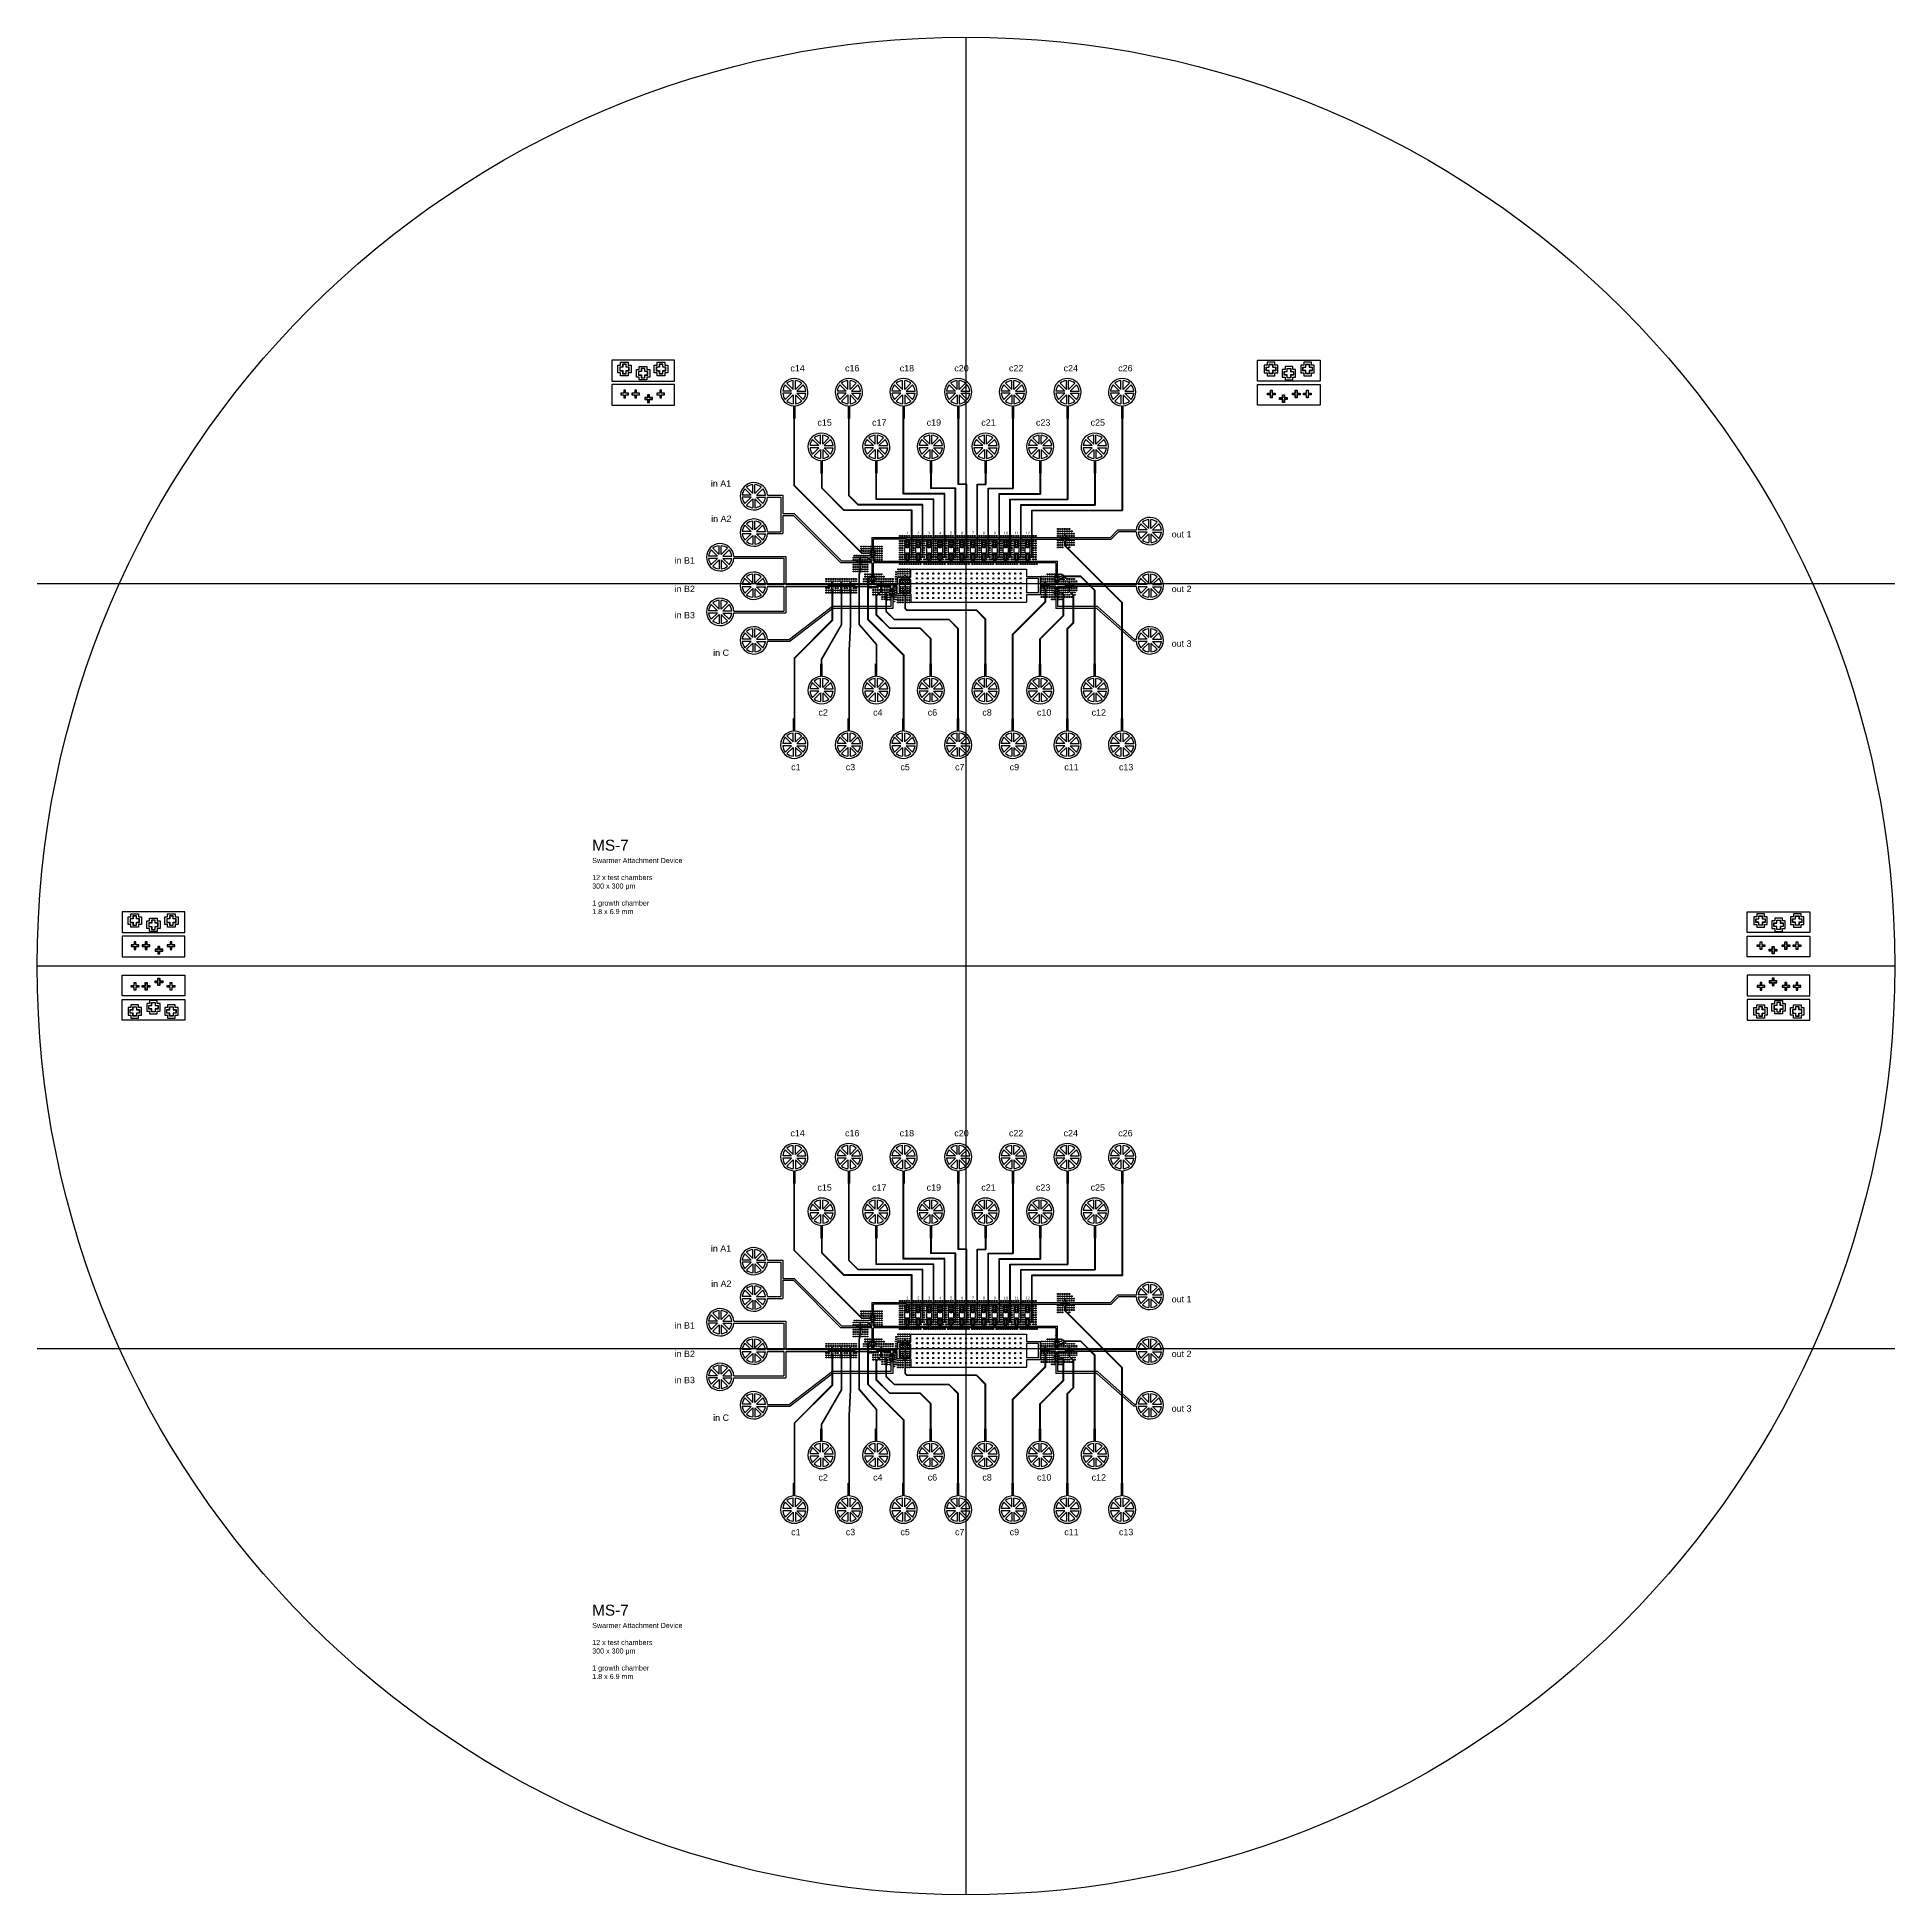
# Model space of a CAD drawing. Extents: x 1828 to 103828, y 11639 to 113639.
import ezdxf

# ---------------------------------------------------------------- set-up
doc = ezdxf.new("R2010")
doc.units = 13
for name, color, linetype in [('Control - FILL', 40, 'Continuous'), ('Control - SU8', 10, 'Continuous'), ('Flow - AZ50', 80, 'Continuous'), ('Flow - FILL', 131, 'Continuous'), ('Flow - SU8', 140, 'Continuous'), ('OPAQUE', 10, 'Continuous')]:
    doc.layers.add(name, color=color, linetype=linetype)
doc.styles.get("Standard").update_dxf_attribs({"font": 'arial.ttf', "height": 250})

msp = doc.modelspace()

# ---------------------------------------------------------------- texts
at = {"layer": 'Control - SU8', "char_height": 350, "attachment_point": 1}
for s, insert in [('c14', (43187, 95636)), ('c16', (46187, 95636)), ('c18', (49187, 95636)), ('c20', (52187, 95636)), ('c22', (55187, 95636)), ('c24', (58187, 95636)), ('c26', (61187, 95636)), ('c15', (44670, 92655)), ('c17', (47670, 92655)), ('c19', (50670, 92655)), ('c21', (53670, 92655)), ('c23', (56670, 92655)), ('c25', (59670, 92655)), ('c2', (44727, 76735)), ('c4', (47727, 76735)), ('c6', (50727, 76735)), ('c8', (53727, 76735)), ('c10', (56727, 76735)), ('c12', (59727, 76735)), ('c1', (43227, 73735)), ('c3', (46227, 73735)), ('c5', (49227, 73735)), ('c7', (52227, 73735)), ('c9', (55227, 73735)), ('c11', (58227, 73735)), ('c13', (61227, 73735)), ('c14', (43187, 53636)), ('c16', (46187, 53636)), ('c18', (49187, 53636)), ('c20', (52187, 53636)), ('c22', (55187, 53636)), ('c24', (58187, 53636)), ('c26', (61187, 53636)), ('c15', (44670, 50655)), ('c17', (47670, 50655)), ('c19', (50670, 50655)), ('c21', (53670, 50655)), ('c23', (56670, 50655)), ('c25', (59670, 50655)), ('c2', (44727, 34735)), ('c4', (47727, 34735)), ('c6', (50727, 34735)), ('c8', (53727, 34735)), ('c10', (56727, 34735)), ('c12', (59727, 34735)), ('c1', (43227, 31735)), ('c3', (46227, 31735)), ('c5', (49227, 31735)), ('c7', (52227, 31735)), ('c9', (55227, 31735)), ('c11', (58227, 31735)), ('c13', (61227, 31735))]:
    msp.add_mtext_dynamic_manual_height_columns(s, width=6.63, gutter_width=12.5, heights=[0], dxfattribs=dict(at, insert=insert))
at = {"layer": 'Flow - SU8', "attachment_point": 1}
for s, width, heights, insert, char_height in [('in A1', 1234.99, [2.273736754432321e-13], (38820, 89304), 350), ('in A2', 1385.64, [0], (38836, 87369), 350), ('1', 150, [0], (49553, 86483), 150), ('2', 150, [0], (50153, 86483), 150), ('3', 150, [0], (50753, 86483), 150), ('4', 150, [0], (51353, 86483), 150), ('5', 150, [0], (51953, 86483), 150), ('6', 150, [0], (52553, 86483), 150), ('7', 150, [0], (53153, 86483), 150), ('8', 150, [0], (53753, 86483), 150), ('9', 150, [0], (54353, 86483), 150), ('10', 150, [0], (54901, 86483), 150), ('11', 150, [0], (55501, 86483), 150), ('12', 150, [0], (56102, 86483), 150), ('out 1', 1234.99, [2.273736754432321e-13], (64122, 86519), 350), ('in B1', 1362.46, [0], (36829, 85080), 350), ('in B2', 1431.99, [0], (36829, 83519), 350), ('out 2', 1234.99, [2.273736754432321e-13], (64122, 83519), 350), ('in B3', 1748.72, [0], (36829, 82080), 350), ('in C', 1155.83, [0], (38947, 80013), 350), ('out 3', 1234.99, [2.273736754432321e-13], (64122, 80519), 350), ('{\\H2.1429x;MS-7\\H0.83333x;\\P}Swarmer Attachment Device\\P\\P12 x test chambers\\P300 x 300 {\\fSymbol|b0|i0|c2|p18;m}m\\P\\P1 growth chamber\\P1.8 x 6.9 mm', 6473.16, [4737], (32305, 69570), 280), ('in A1', 1234.99, [2.273736754432321e-13], (38820, 47304), 350), ('in A2', 1385.64, [0], (38836, 45369), 350), ('1', 150, [0], (49553, 44483), 150), ('2', 150, [0], (50153, 44483), 150), ('3', 150, [0], (50753, 44483), 150), ('4', 150, [0], (51353, 44483), 150), ('5', 150, [0], (51953, 44483), 150), ('6', 150, [0], (52553, 44483), 150), ('7', 150, [0], (53153, 44483), 150), ('8', 150, [0], (53753, 44483), 150), ('9', 150, [0], (54353, 44483), 150), ('10', 150, [0], (54901, 44483), 150), ('11', 150, [0], (55501, 44483), 150), ('12', 150, [0], (56102, 44483), 150), ('out 1', 1234.99, [2.273736754432321e-13], (64122, 44519), 350), ('in B1', 1362.46, [0], (36829, 43080), 350), ('in B2', 1431.99, [0], (36829, 41519), 350), ('out 2', 1234.99, [2.273736754432321e-13], (64122, 41519), 350), ('in B3', 1748.72, [0], (36829, 40080), 350), ('in C', 1155.83, [0], (38947, 38013), 350), ('out 3', 1234.99, [2.273736754432321e-13], (64122, 38519), 350), ('{\\H2.1429x;MS-7\\H0.83333x;\\P}Swarmer Attachment Device\\P\\P12 x test chambers\\P300 x 300 {\\fSymbol|b0|i0|c2|p18;m}m\\P\\P1 growth chamber\\P1.8 x 6.9 mm', 6473.16, [4737], (32305, 27570), 280)]:
    msp.add_mtext_dynamic_manual_height_columns(s, width=width, gutter_width=12.5, heights=heights, dxfattribs=dict(at, insert=insert, char_height=char_height))

# ---------------------------------------------------------------- linework, layer by layer
for p, q in [((52828, 11639), (52828, 113639)), ((52828, 11639), (52828, 113639)), ((1828, 83639), (103828, 83639)), ((1828, 62639), (103828, 62639)), ((1828, 41639), (103828, 41639))]:
    msp.add_line(p, q)
at = {"layer": 'Control - FILL'}
for p, q in [((43251, 94209), (42765, 94209)), ((43251, 94087), (42765, 94087)), ((43251, 94209), (42907, 94553)), ((43251, 94087), (42907, 93742)), ((43338, 94296), (42994, 94640)), ((43338, 94000), (42994, 93656)), ((43338, 94296), (43338, 94782)), ((43338, 94000), (43338, 93513)), ((43461, 94296), (43461, 94782)), ((43461, 94296), (43805, 94640)), ((43461, 94000), (43461, 93513)), ((43461, 94000), (43805, 93656)), ((43547, 94209), (43891, 94553)), ((43547, 94209), (44034, 94209)), ((43547, 94087), (44034, 94087)), ((43547, 94087), (43891, 93742)), ((46251, 94209), (45765, 94209)), ((46251, 94087), (45765, 94087)), ((46251, 94209), (45907, 94553)), ((46251, 94087), (45907, 93742)), ((46338, 94296), (45994, 94640)), ((46338, 94000), (45994, 93656)), ((46338, 94296), (46338, 94782)), ((46338, 94000), (46338, 93513)), ((46461, 94296), (46461, 94782)), ((46461, 94296), (46805, 94640)), ((46461, 94000), (46461, 93513)), ((46461, 94000), (46805, 93656)), ((46547, 94209), (46891, 94553)), ((46547, 94209), (47034, 94209)), ((46547, 94087), (47034, 94087)), ((46547, 94087), (46891, 93742)), ((49251, 94209), (48765, 94209)), ((49251, 94087), (48765, 94087)), ((49251, 94209), (48907, 94553)), ((49251, 94087), (48907, 93742)), ((49338, 94296), (48994, 94640)), ((49338, 94000), (48994, 93656)), ((49338, 94296), (49338, 94782)), ((49338, 94000), (49338, 93513)), ((49461, 94296), (49461, 94782)), ((49461, 94296), (49805, 94640)), ((49461, 94000), (49461, 93513)), ((49461, 94000), (49805, 93656)), ((49547, 94209), (49891, 94553)), ((49547, 94209), (50034, 94209)), ((49547, 94087), (50034, 94087)), ((49547, 94087), (49891, 93742)), ((52251, 94209), (51765, 94209)), ((52251, 94087), (51765, 94087)), ((52251, 94209), (51907, 94553)), ((52251, 94087), (51907, 93742)), ((52338, 94296), (51994, 94640)), ((52338, 94000), (51994, 93656)), ((52338, 94296), (52338, 94782)), ((52338, 94000), (52338, 93513)), ((52461, 94296), (52461, 94782)), ((52461, 94296), (52805, 94640)), ((52461, 94000), (52461, 93513)), ((52461, 94000), (52805, 93656)), ((52547, 94209), (52891, 94553)), ((52547, 94209), (53034, 94209)), ((52547, 94087), (53034, 94087)), ((52547, 94087), (52891, 93742)), ((55251, 94209), (54765, 94209)), ((55251, 94087), (54765, 94087)), ((55251, 94209), (54907, 94553)), ((55251, 94087), (54907, 93742)), ((55338, 94296), (54994, 94640)), ((55338, 94000), (54994, 93656)), ((55338, 94296), (55338, 94782)), ((55338, 94000), (55338, 93513)), ((55461, 94296), (55461, 94782)), ((55461, 94296), (55805, 94640)), ((55461, 94000), (55461, 93513)), ((55461, 94000), (55805, 93656)), ((55547, 94209), (55891, 94553)), ((55547, 94209), (56034, 94209)), ((55547, 94087), (56034, 94087)), ((55547, 94087), (55891, 93742)), ((58251, 94209), (57765, 94209)), ((58251, 94087), (57765, 94087)), ((58251, 94209), (57907, 94553)), ((58251, 94087), (57907, 93742)), ((58338, 94296), (57994, 94640)), ((58338, 94000), (57994, 93656)), ((58338, 94296), (58338, 94782)), ((58338, 94000), (58338, 93513)), ((58461, 94296), (58461, 94782)), ((58461, 94296), (58805, 94640)), ((58461, 94000), (58461, 93513)), ((58461, 94000), (58805, 93656)), ((58547, 94209), (58891, 94553)), ((58547, 94209), (59034, 94209)), ((58547, 94087), (59034, 94087)), ((58547, 94087), (58891, 93742)), ((61251, 94209), (60765, 94209)), ((61251, 94087), (60765, 94087)), ((61251, 94209), (60907, 94553)), ((61251, 94087), (60907, 93742)), ((61338, 94296), (60994, 94640)), ((61338, 94000), (60994, 93656)), ((61338, 94296), (61338, 94782)), ((61338, 94000), (61338, 93513)), ((61461, 94296), (61461, 94782)), ((61461, 94296), (61805, 94640)), ((61461, 94000), (61461, 93513)), ((61461, 94000), (61805, 93656)), ((61547, 94209), (61891, 94553)), ((61547, 94209), (62034, 94209)), ((61547, 94087), (62034, 94087)), ((61547, 94087), (61891, 93742)), ((44751, 91209), (44265, 91209)), ((44751, 91087), (44265, 91087)), ((44751, 91209), (44407, 91553)), ((44751, 91087), (44407, 90742)), ((44838, 91296), (44494, 91640)), ((44838, 91000), (44494, 90656)), ((44838, 91296), (44838, 91782)), ((44838, 91000), (44838, 90513)), ((44961, 91296), (44961, 91782)), ((44961, 91296), (45305, 91640)), ((44961, 91000), (44961, 90513)), ((44961, 91000), (45305, 90656)), ((45047, 91209), (45391, 91553)), ((45047, 91209), (45534, 91209)), ((45047, 91087), (45534, 91087)), ((45047, 91087), (45391, 90742)), ((47751, 91209), (47265, 91209)), ((47751, 91087), (47265, 91087)), ((47751, 91209), (47407, 91553)), ((47751, 91087), (47407, 90742)), ((47838, 91296), (47494, 91640)), ((47838, 91000), (47494, 90656)), ((47838, 91296), (47838, 91782)), ((47838, 91000), (47838, 90513)), ((47961, 91296), (47961, 91782)), ((47961, 91296), (48305, 91640)), ((47961, 91000), (47961, 90513)), ((47961, 91000), (48305, 90656)), ((48047, 91209), (48391, 91553)), ((48047, 91209), (48534, 91209)), ((48047, 91087), (48534, 91087)), ((48047, 91087), (48391, 90742)), ((50751, 91209), (50265, 91209)), ((50751, 91087), (50265, 91087)), ((50751, 91209), (50407, 91553)), ((50751, 91087), (50407, 90742)), ((50838, 91296), (50494, 91640)), ((50838, 91000), (50494, 90656)), ((50838, 91296), (50838, 91782)), ((50838, 91000), (50838, 90513)), ((50961, 91296), (50961, 91782)), ((50961, 91296), (51305, 91640)), ((50961, 91000), (50961, 90513)), ((50961, 91000), (51305, 90656)), ((51047, 91209), (51391, 91553)), ((51047, 91209), (51534, 91209)), ((51047, 91087), (51534, 91087)), ((51047, 91087), (51391, 90742)), ((53751, 91209), (53265, 91209)), ((53751, 91087), (53265, 91087)), ((53751, 91209), (53407, 91553)), ((53751, 91087), (53407, 90742)), ((53838, 91296), (53494, 91640)), ((53838, 91000), (53494, 90656)), ((53838, 91296), (53838, 91782)), ((53838, 91000), (53838, 90513)), ((53961, 91296), (53961, 91782)), ((53961, 91296), (54305, 91640)), ((53961, 91000), (53961, 90513)), ((53961, 91000), (54305, 90656)), ((54047, 91209), (54391, 91553)), ((54047, 91209), (54534, 91209)), ((54047, 91087), (54534, 91087)), ((54047, 91087), (54391, 90742)), ((56751, 91209), (56265, 91209)), ((56751, 91087), (56265, 91087)), ((56751, 91209), (56407, 91553)), ((56751, 91087), (56407, 90742)), ((56838, 91296), (56494, 91640)), ((56838, 91000), (56494, 90656)), ((56838, 91296), (56838, 91782)), ((56838, 91000), (56838, 90513)), ((56961, 91296), (56961, 91782)), ((56961, 91296), (57305, 91640)), ((56961, 91000), (56961, 90513)), ((56961, 91000), (57305, 90656)), ((57047, 91209), (57391, 91553)), ((57047, 91209), (57534, 91209)), ((57047, 91087), (57534, 91087)), ((57047, 91087), (57391, 90742)), ((59751, 91209), (59265, 91209)), ((59751, 91087), (59265, 91087)), ((59751, 91209), (59407, 91553)), ((59751, 91087), (59407, 90742)), ((59838, 91296), (59494, 91640)), ((59838, 91000), (59494, 90656)), ((59838, 91296), (59838, 91782)), ((59838, 91000), (59838, 90513)), ((59961, 91296), (59961, 91782)), ((59961, 91296), (60305, 91640)), ((59961, 91000), (59961, 90513)), ((59961, 91000), (60305, 90656)), ((60047, 91209), (60391, 91553)), ((60047, 91209), (60534, 91209)), ((60047, 91087), (60534, 91087)), ((60047, 91087), (60391, 90742)), ((44751, 77851), (44265, 77851)), ((44751, 77728), (44265, 77728)), ((44751, 77851), (44407, 78195)), ((44751, 77728), (44407, 77384)), ((44838, 77938), (44494, 78282)), ((44838, 77642), (44494, 77298)), ((44838, 77938), (44838, 78424)), ((44838, 77642), (44838, 77155)), ((44961, 77938), (44961, 78424)), ((44961, 77938), (45305, 78282)), ((44961, 77642), (44961, 77155)), ((44961, 77642), (45305, 77298)), ((45047, 77851), (45391, 78195)), ((45047, 77851), (45534, 77851)), ((45047, 77728), (45534, 77728)), ((45047, 77728), (45391, 77384)), ((47751, 77851), (47265, 77851)), ((47751, 77728), (47265, 77728)), ((47751, 77851), (47407, 78195)), ((47751, 77728), (47407, 77384)), ((47838, 77938), (47494, 78282)), ((47838, 77642), (47494, 77298)), ((47838, 77938), (47838, 78424)), ((47838, 77642), (47838, 77155)), ((47961, 77938), (47961, 78424)), ((47961, 77938), (48305, 78282)), ((47961, 77642), (47961, 77155)), ((47961, 77642), (48305, 77298)), ((48047, 77851), (48391, 78195)), ((48047, 77851), (48534, 77851)), ((48047, 77728), (48534, 77728)), ((48047, 77728), (48391, 77384)), ((50751, 77851), (50265, 77851)), ((50751, 77728), (50265, 77728)), ((50751, 77851), (50407, 78195)), ((50751, 77728), (50407, 77384)), ((50838, 77938), (50494, 78282)), ((50838, 77642), (50494, 77298)), ((50838, 77938), (50838, 78424)), ((50838, 77642), (50838, 77155)), ((50961, 77938), (50961, 78424)), ((50961, 77938), (51305, 78282)), ((50961, 77642), (50961, 77155)), ((50961, 77642), (51305, 77298)), ((51047, 77851), (51391, 78195)), ((51047, 77851), (51534, 77851)), ((51047, 77728), (51534, 77728)), ((51047, 77728), (51391, 77384)), ((53751, 77851), (53265, 77851)), ((53751, 77728), (53265, 77728)), ((53751, 77851), (53407, 78195)), ((53751, 77728), (53407, 77384)), ((53838, 77938), (53494, 78282)), ((53838, 77642), (53494, 77298)), ((53838, 77938), (53838, 78424)), ((53838, 77642), (53838, 77155)), ((53961, 77938), (53961, 78424)), ((53961, 77938), (54305, 78282)), ((53961, 77642), (53961, 77155)), ((53961, 77642), (54305, 77298)), ((54047, 77851), (54391, 78195)), ((54047, 77851), (54534, 77851)), ((54047, 77728), (54534, 77728)), ((54047, 77728), (54391, 77384)), ((56751, 77851), (56265, 77851)), ((56751, 77728), (56265, 77728)), ((56751, 77851), (56407, 78195)), ((56751, 77728), (56407, 77384)), ((56838, 77938), (56494, 78282)), ((56838, 77642), (56494, 77298)), ((56838, 77938), (56838, 78424)), ((56838, 77642), (56838, 77155)), ((56961, 77938), (56961, 78424)), ((56961, 77938), (57305, 78282)), ((56961, 77642), (56961, 77155)), ((56961, 77642), (57305, 77298)), ((57047, 77851), (57391, 78195)), ((57047, 77851), (57534, 77851)), ((57047, 77728), (57534, 77728)), ((57047, 77728), (57391, 77384)), ((59751, 77851), (59265, 77851)), ((59751, 77728), (59265, 77728)), ((59751, 77851), (59407, 78195)), ((59751, 77728), (59407, 77384)), ((59838, 77938), (59494, 78282)), ((59838, 77642), (59494, 77298)), ((59838, 77938), (59838, 78424)), ((59838, 77642), (59838, 77155)), ((59961, 77938), (59961, 78424)), ((59961, 77938), (60305, 78282)), ((59961, 77642), (59961, 77155)), ((59961, 77642), (60305, 77298)), ((60047, 77851), (60391, 78195)), ((60047, 77851), (60534, 77851)), ((60047, 77728), (60534, 77728)), ((60047, 77728), (60391, 77384)), ((43251, 74851), (42765, 74851)), ((43251, 74728), (42765, 74728)), ((43251, 74851), (42907, 75195)), ((43251, 74728), (42907, 74384)), ((43338, 74938), (42994, 75282)), ((43338, 74642), (42994, 74298)), ((43338, 74938), (43338, 75424)), ((43338, 74642), (43338, 74155)), ((43461, 74938), (43461, 75424)), ((43461, 74938), (43805, 75282)), ((43461, 74642), (43461, 74155)), ((43461, 74642), (43805, 74298)), ((43547, 74851), (43891, 75195)), ((43547, 74851), (44034, 74851)), ((43547, 74728), (44034, 74728)), ((43547, 74728), (43891, 74384)), ((46251, 74851), (45765, 74851)), ((46251, 74728), (45765, 74728)), ((46251, 74851), (45907, 75195)), ((46251, 74728), (45907, 74384)), ((46338, 74938), (45994, 75282)), ((46338, 74642), (45994, 74298)), ((46338, 74938), (46338, 75424)), ((46338, 74642), (46338, 74155)), ((46461, 74938), (46461, 75424)), ((46461, 74938), (46805, 75282)), ((46461, 74642), (46461, 74155)), ((46461, 74642), (46805, 74298)), ((46547, 74851), (46891, 75195)), ((46547, 74851), (47034, 74851)), ((46547, 74728), (47034, 74728)), ((46547, 74728), (46891, 74384)), ((49251, 74851), (48765, 74851)), ((49251, 74728), (48765, 74728)), ((49251, 74851), (48907, 75195)), ((49251, 74728), (48907, 74384)), ((49338, 74938), (48994, 75282)), ((49338, 74642), (48994, 74298)), ((49338, 74938), (49338, 75424)), ((49338, 74642), (49338, 74155)), ((49461, 74938), (49461, 75424)), ((49461, 74938), (49805, 75282)), ((49461, 74642), (49461, 74155)), ((49461, 74642), (49805, 74298)), ((49547, 74851), (49891, 75195)), ((49547, 74851), (50034, 74851)), ((49547, 74728), (50034, 74728)), ((49547, 74728), (49891, 74384)), ((52251, 74851), (51765, 74851)), ((52251, 74728), (51765, 74728)), ((52251, 74851), (51907, 75195)), ((52251, 74728), (51907, 74384)), ((52338, 74938), (51994, 75282)), ((52338, 74642), (51994, 74298)), ((52338, 74938), (52338, 75424)), ((52338, 74642), (52338, 74155)), ((52461, 74938), (52461, 75424)), ((52461, 74938), (52805, 75282)), ((52461, 74642), (52461, 74155)), ((52461, 74642), (52805, 74298)), ((52547, 74851), (52891, 75195)), ((52547, 74851), (53034, 74851)), ((52547, 74728), (53034, 74728)), ((52547, 74728), (52891, 74384)), ((55251, 74851), (54765, 74851)), ((55251, 74728), (54765, 74728)), ((55251, 74851), (54907, 75195)), ((55251, 74728), (54907, 74384)), ((55338, 74938), (54994, 75282)), ((55338, 74642), (54994, 74298)), ((55338, 74938), (55338, 75424)), ((55338, 74642), (55338, 74155)), ((55461, 74938), (55461, 75424)), ((55461, 74938), (55805, 75282)), ((55461, 74642), (55461, 74155)), ((55461, 74642), (55805, 74298)), ((55547, 74851), (55891, 75195)), ((55547, 74851), (56034, 74851)), ((55547, 74728), (56034, 74728)), ((55547, 74728), (55891, 74384)), ((58251, 74851), (57765, 74851)), ((58251, 74728), (57765, 74728)), ((58251, 74851), (57907, 75195)), ((58251, 74728), (57907, 74384)), ((58338, 74938), (57994, 75282)), ((58338, 74642), (57994, 74298)), ((58338, 74938), (58338, 75424)), ((58338, 74642), (58338, 74155)), ((58461, 74938), (58461, 75424)), ((58461, 74938), (58805, 75282)), ((58461, 74642), (58461, 74155)), ((58461, 74642), (58805, 74298)), ((58547, 74851), (58891, 75195)), ((58547, 74851), (59034, 74851)), ((58547, 74728), (59034, 74728)), ((58547, 74728), (58891, 74384)), ((61251, 74851), (60765, 74851)), ((61251, 74728), (60765, 74728)), ((61251, 74851), (60907, 75195)), ((61251, 74728), (60907, 74384)), ((61338, 74938), (60994, 75282)), ((61338, 74642), (60994, 74298)), ((61338, 74938), (61338, 75424)), ((61338, 74642), (61338, 74155)), ((61461, 74938), (61461, 75424)), ((61461, 74938), (61805, 75282)), ((61461, 74642), (61461, 74155)), ((61461, 74642), (61805, 74298)), ((61547, 74851), (61891, 75195)), ((61547, 74851), (62034, 74851)), ((61547, 74728), (62034, 74728)), ((61547, 74728), (61891, 74384)), ((43251, 52209), (42765, 52209)), ((43251, 52087), (42765, 52087)), ((43251, 52209), (42907, 52553)), ((43251, 52087), (42907, 51742)), ((43338, 52296), (42994, 52640)), ((43338, 52296), (43338, 52782)), ((43461, 52296), (43461, 52782)), ((43461, 52296), (43805, 52640)), ((43547, 52209), (43891, 52553)), ((43547, 52209), (44034, 52209)), ((43547, 52087), (44034, 52087)), ((43547, 52087), (43891, 51742)), ((46251, 52209), (45765, 52209)), ((46251, 52087), (45765, 52087)), ((46251, 52209), (45907, 52553)), ((46251, 52087), (45907, 51742)), ((46338, 52296), (45994, 52640)), ((46338, 52296), (46338, 52782)), ((46461, 52296), (46461, 52782)), ((46461, 52296), (46805, 52640)), ((46547, 52209), (46891, 52553)), ((46547, 52209), (47034, 52209)), ((46547, 52087), (47034, 52087)), ((46547, 52087), (46891, 51742)), ((49251, 52209), (48765, 52209)), ((49251, 52087), (48765, 52087)), ((49251, 52209), (48907, 52553)), ((49251, 52087), (48907, 51742)), ((49338, 52296), (48994, 52640)), ((49338, 52296), (49338, 52782)), ((49461, 52296), (49461, 52782)), ((49461, 52296), (49805, 52640)), ((49547, 52209), (49891, 52553)), ((49547, 52209), (50034, 52209)), ((49547, 52087), (50034, 52087)), ((49547, 52087), (49891, 51742)), ((52251, 52209), (51765, 52209)), ((52251, 52087), (51765, 52087)), ((52251, 52209), (51907, 52553)), ((52251, 52087), (51907, 51742)), ((52338, 52296), (51994, 52640)), ((52338, 52296), (52338, 52782)), ((52461, 52296), (52461, 52782)), ((52461, 52296), (52805, 52640)), ((52547, 52209), (52891, 52553)), ((52547, 52209), (53034, 52209)), ((52547, 52087), (53034, 52087)), ((52547, 52087), (52891, 51742)), ((55251, 52209), (54765, 52209)), ((55251, 52087), (54765, 52087)), ((55251, 52209), (54907, 52553)), ((55251, 52087), (54907, 51742)), ((55338, 52296), (54994, 52640)), ((55338, 52296), (55338, 52782)), ((55461, 52296), (55461, 52782)), ((55461, 52296), (55805, 52640)), ((55547, 52209), (55891, 52553)), ((55547, 52209), (56034, 52209)), ((55547, 52087), (56034, 52087)), ((55547, 52087), (55891, 51742)), ((58251, 52209), (57765, 52209)), ((58251, 52087), (57765, 52087)), ((58251, 52209), (57907, 52553)), ((58251, 52087), (57907, 51742)), ((58338, 52296), (57994, 52640)), ((58338, 52296), (58338, 52782)), ((58461, 52296), (58461, 52782)), ((58461, 52296), (58805, 52640)), ((58547, 52209), (58891, 52553)), ((58547, 52209), (59034, 52209)), ((58547, 52087), (59034, 52087)), ((58547, 52087), (58891, 51742)), ((61251, 52209), (60765, 52209)), ((61251, 52087), (60765, 52087)), ((61251, 52209), (60907, 52553)), ((61251, 52087), (60907, 51742)), ((61338, 52296), (60994, 52640)), ((61338, 52296), (61338, 52782)), ((61461, 52296), (61461, 52782)), ((61461, 52296), (61805, 52640)), ((61547, 52209), (61891, 52553)), ((61547, 52209), (62034, 52209)), ((61547, 52087), (62034, 52087)), ((61547, 52087), (61891, 51742)), ((43338, 52000), (42994, 51656)), ((43338, 52000), (43338, 51513)), ((43461, 52000), (43461, 51513)), ((43461, 52000), (43805, 51656)), ((46338, 52000), (45994, 51656)), ((46338, 52000), (46338, 51513)), ((46461, 52000), (46461, 51513)), ((46461, 52000), (46805, 51656)), ((49338, 52000), (48994, 51656)), ((49338, 52000), (49338, 51513)), ((49461, 52000), (49461, 51513)), ((49461, 52000), (49805, 51656)), ((52338, 52000), (51994, 51656)), ((52338, 52000), (52338, 51513)), ((52461, 52000), (52461, 51513)), ((52461, 52000), (52805, 51656)), ((55338, 52000), (54994, 51656)), ((55338, 52000), (55338, 51513)), ((55461, 52000), (55461, 51513)), ((55461, 52000), (55805, 51656)), ((58338, 52000), (57994, 51656)), ((58338, 52000), (58338, 51513)), ((58461, 52000), (58461, 51513)), ((58461, 52000), (58805, 51656)), ((61338, 52000), (60994, 51656)), ((61338, 52000), (61338, 51513)), ((61461, 52000), (61461, 51513)), ((61461, 52000), (61805, 51656)), ((44751, 49209), (44265, 49209)), ((44751, 49087), (44265, 49087)), ((44751, 49209), (44407, 49553)), ((44751, 49087), (44407, 48742)), ((44838, 49296), (44494, 49640)), ((44838, 49000), (44494, 48656)), ((44838, 49296), (44838, 49782)), ((44838, 49000), (44838, 48513)), ((44961, 49296), (44961, 49782)), ((44961, 49296), (45305, 49640)), ((44961, 49000), (44961, 48513)), ((44961, 49000), (45305, 48656)), ((45047, 49209), (45391, 49553)), ((45047, 49209), (45534, 49209)), ((45047, 49087), (45534, 49087)), ((45047, 49087), (45391, 48742)), ((47751, 49209), (47265, 49209)), ((47751, 49087), (47265, 49087)), ((47751, 49209), (47407, 49553)), ((47751, 49087), (47407, 48742)), ((47838, 49296), (47494, 49640)), ((47838, 49000), (47494, 48656)), ((47838, 49296), (47838, 49782)), ((47838, 49000), (47838, 48513)), ((47961, 49296), (47961, 49782)), ((47961, 49296), (48305, 49640)), ((47961, 49000), (47961, 48513)), ((47961, 49000), (48305, 48656)), ((48047, 49209), (48391, 49553)), ((48047, 49209), (48534, 49209)), ((48047, 49087), (48534, 49087)), ((48047, 49087), (48391, 48742)), ((50751, 49209), (50265, 49209)), ((50751, 49087), (50265, 49087)), ((50751, 49209), (50407, 49553)), ((50751, 49087), (50407, 48742)), ((50838, 49296), (50494, 49640)), ((50838, 49000), (50494, 48656)), ((50838, 49296), (50838, 49782)), ((50838, 49000), (50838, 48513)), ((50961, 49296), (50961, 49782)), ((50961, 49296), (51305, 49640)), ((50961, 49000), (50961, 48513)), ((50961, 49000), (51305, 48656)), ((51047, 49209), (51391, 49553)), ((51047, 49209), (51534, 49209)), ((51047, 49087), (51534, 49087)), ((51047, 49087), (51391, 48742)), ((53751, 49209), (53265, 49209)), ((53751, 49087), (53265, 49087)), ((53751, 49209), (53407, 49553)), ((53751, 49087), (53407, 48742)), ((53838, 49296), (53494, 49640)), ((53838, 49000), (53494, 48656)), ((53838, 49296), (53838, 49782)), ((53838, 49000), (53838, 48513)), ((53961, 49296), (53961, 49782)), ((53961, 49296), (54305, 49640)), ((53961, 49000), (53961, 48513)), ((53961, 49000), (54305, 48656)), ((54047, 49209), (54391, 49553)), ((54047, 49209), (54534, 49209)), ((54047, 49087), (54534, 49087)), ((54047, 49087), (54391, 48742)), ((56751, 49209), (56265, 49209)), ((56751, 49087), (56265, 49087)), ((56751, 49209), (56407, 49553)), ((56751, 49087), (56407, 48742)), ((56838, 49296), (56494, 49640)), ((56838, 49000), (56494, 48656)), ((56838, 49296), (56838, 49782)), ((56838, 49000), (56838, 48513)), ((56961, 49296), (56961, 49782)), ((56961, 49296), (57305, 49640)), ((56961, 49000), (56961, 48513)), ((56961, 49000), (57305, 48656)), ((57047, 49209), (57391, 49553)), ((57047, 49209), (57534, 49209)), ((57047, 49087), (57534, 49087)), ((57047, 49087), (57391, 48742)), ((59751, 49209), (59265, 49209)), ((59751, 49087), (59265, 49087)), ((59751, 49209), (59407, 49553)), ((59751, 49087), (59407, 48742)), ((59838, 49296), (59494, 49640)), ((59838, 49000), (59494, 48656)), ((59838, 49296), (59838, 49782)), ((59838, 49000), (59838, 48513)), ((59961, 49296), (59961, 49782)), ((59961, 49296), (60305, 49640)), ((59961, 49000), (59961, 48513)), ((59961, 49000), (60305, 48656)), ((60047, 49209), (60391, 49553)), ((60047, 49209), (60534, 49209)), ((60047, 49087), (60534, 49087)), ((60047, 49087), (60391, 48742)), ((44751, 35851), (44265, 35851)), ((44751, 35728), (44265, 35728)), ((44751, 35851), (44407, 36195)), ((44751, 35728), (44407, 35384)), ((44838, 35938), (44494, 36282)), ((44838, 35938), (44838, 36424)), ((44961, 35938), (44961, 36424)), ((44961, 35938), (45305, 36282)), ((45047, 35851), (45391, 36195)), ((45047, 35851), (45534, 35851)), ((45047, 35728), (45534, 35728)), ((45047, 35728), (45391, 35384)), ((47751, 35851), (47265, 35851)), ((47751, 35728), (47265, 35728)), ((47751, 35851), (47407, 36195)), ((47751, 35728), (47407, 35384)), ((47838, 35938), (47494, 36282)), ((47838, 35938), (47838, 36424)), ((47961, 35938), (47961, 36424)), ((47961, 35938), (48305, 36282)), ((48047, 35851), (48391, 36195)), ((48047, 35851), (48534, 35851)), ((48047, 35728), (48534, 35728)), ((48047, 35728), (48391, 35384)), ((50751, 35851), (50265, 35851)), ((50751, 35728), (50265, 35728)), ((50751, 35851), (50407, 36195)), ((50751, 35728), (50407, 35384)), ((50838, 35938), (50494, 36282)), ((50838, 35938), (50838, 36424)), ((50961, 35938), (50961, 36424)), ((50961, 35938), (51305, 36282)), ((51047, 35851), (51391, 36195)), ((51047, 35851), (51534, 35851)), ((51047, 35728), (51534, 35728)), ((51047, 35728), (51391, 35384)), ((53751, 35851), (53265, 35851)), ((53751, 35728), (53265, 35728)), ((53751, 35851), (53407, 36195)), ((53751, 35728), (53407, 35384)), ((53838, 35938), (53494, 36282)), ((53838, 35938), (53838, 36424)), ((53961, 35938), (53961, 36424)), ((53961, 35938), (54305, 36282)), ((54047, 35851), (54391, 36195)), ((54047, 35851), (54534, 35851)), ((54047, 35728), (54534, 35728)), ((54047, 35728), (54391, 35384)), ((56751, 35851), (56265, 35851)), ((56751, 35728), (56265, 35728)), ((56751, 35851), (56407, 36195)), ((56751, 35728), (56407, 35384)), ((56838, 35938), (56494, 36282)), ((56838, 35938), (56838, 36424)), ((56961, 35938), (56961, 36424)), ((56961, 35938), (57305, 36282)), ((57047, 35851), (57391, 36195)), ((57047, 35851), (57534, 35851)), ((57047, 35728), (57534, 35728)), ((57047, 35728), (57391, 35384)), ((59751, 35851), (59265, 35851)), ((59751, 35728), (59265, 35728)), ((59751, 35851), (59407, 36195)), ((59751, 35728), (59407, 35384)), ((59838, 35938), (59494, 36282)), ((59838, 35938), (59838, 36424)), ((59961, 35938), (59961, 36424)), ((59961, 35938), (60305, 36282)), ((60047, 35851), (60391, 36195)), ((60047, 35851), (60534, 35851)), ((60047, 35728), (60534, 35728)), ((60047, 35728), (60391, 35384)), ((44838, 35642), (44494, 35298)), ((44838, 35642), (44838, 35155)), ((44961, 35642), (44961, 35155)), ((44961, 35642), (45305, 35298)), ((47838, 35642), (47494, 35298)), ((47838, 35642), (47838, 35155)), ((47961, 35642), (47961, 35155)), ((47961, 35642), (48305, 35298)), ((50838, 35642), (50494, 35298)), ((50838, 35642), (50838, 35155)), ((50961, 35642), (50961, 35155)), ((50961, 35642), (51305, 35298)), ((53838, 35642), (53494, 35298)), ((53838, 35642), (53838, 35155)), ((53961, 35642), (53961, 35155)), ((53961, 35642), (54305, 35298)), ((56838, 35642), (56494, 35298)), ((56838, 35642), (56838, 35155)), ((56961, 35642), (56961, 35155)), ((56961, 35642), (57305, 35298)), ((59838, 35642), (59494, 35298)), ((59838, 35642), (59838, 35155)), ((59961, 35642), (59961, 35155)), ((59961, 35642), (60305, 35298)), ((43251, 32851), (42765, 32851)), ((43251, 32728), (42765, 32728)), ((43251, 32851), (42907, 33195)), ((43251, 32728), (42907, 32384)), ((43338, 32938), (42994, 33282)), ((43338, 32642), (42994, 32298)), ((43338, 32938), (43338, 33424)), ((43338, 32642), (43338, 32155)), ((43461, 32938), (43461, 33424)), ((43461, 32938), (43805, 33282)), ((43461, 32642), (43461, 32155)), ((43461, 32642), (43805, 32298)), ((43547, 32851), (43891, 33195)), ((43547, 32851), (44034, 32851)), ((43547, 32728), (44034, 32728)), ((43547, 32728), (43891, 32384)), ((46251, 32851), (45765, 32851)), ((46251, 32728), (45765, 32728)), ((46251, 32851), (45907, 33195)), ((46251, 32728), (45907, 32384)), ((46338, 32938), (45994, 33282)), ((46338, 32642), (45994, 32298)), ((46338, 32938), (46338, 33424)), ((46338, 32642), (46338, 32155)), ((46461, 32938), (46461, 33424)), ((46461, 32938), (46805, 33282)), ((46461, 32642), (46461, 32155)), ((46461, 32642), (46805, 32298)), ((46547, 32851), (46891, 33195)), ((46547, 32851), (47034, 32851)), ((46547, 32728), (47034, 32728)), ((46547, 32728), (46891, 32384)), ((49251, 32851), (48765, 32851)), ((49251, 32728), (48765, 32728)), ((49251, 32851), (48907, 33195)), ((49251, 32728), (48907, 32384)), ((49338, 32938), (48994, 33282)), ((49338, 32642), (48994, 32298)), ((49338, 32938), (49338, 33424)), ((49338, 32642), (49338, 32155)), ((49461, 32938), (49461, 33424)), ((49461, 32938), (49805, 33282)), ((49461, 32642), (49461, 32155)), ((49461, 32642), (49805, 32298)), ((49547, 32851), (49891, 33195)), ((49547, 32851), (50034, 32851)), ((49547, 32728), (50034, 32728)), ((49547, 32728), (49891, 32384)), ((52251, 32851), (51765, 32851)), ((52251, 32728), (51765, 32728)), ((52251, 32851), (51907, 33195)), ((52251, 32728), (51907, 32384)), ((52338, 32938), (51994, 33282)), ((52338, 32642), (51994, 32298)), ((52338, 32938), (52338, 33424)), ((52338, 32642), (52338, 32155)), ((52461, 32938), (52461, 33424)), ((52461, 32938), (52805, 33282)), ((52461, 32642), (52461, 32155)), ((52461, 32642), (52805, 32298)), ((52547, 32851), (52891, 33195)), ((52547, 32851), (53034, 32851)), ((52547, 32728), (53034, 32728)), ((52547, 32728), (52891, 32384)), ((55251, 32851), (54765, 32851)), ((55251, 32728), (54765, 32728)), ((55251, 32851), (54907, 33195)), ((55251, 32728), (54907, 32384)), ((55338, 32938), (54994, 33282)), ((55338, 32642), (54994, 32298)), ((55338, 32938), (55338, 33424)), ((55338, 32642), (55338, 32155)), ((55461, 32938), (55461, 33424)), ((55461, 32938), (55805, 33282)), ((55461, 32642), (55461, 32155)), ((55461, 32642), (55805, 32298)), ((55547, 32851), (55891, 33195)), ((55547, 32851), (56034, 32851)), ((55547, 32728), (56034, 32728)), ((55547, 32728), (55891, 32384)), ((58251, 32851), (57765, 32851)), ((58251, 32728), (57765, 32728)), ((58251, 32851), (57907, 33195)), ((58251, 32728), (57907, 32384)), ((58338, 32938), (57994, 33282)), ((58338, 32642), (57994, 32298)), ((58338, 32938), (58338, 33424)), ((58338, 32642), (58338, 32155)), ((58461, 32938), (58461, 33424)), ((58461, 32938), (58805, 33282)), ((58461, 32642), (58461, 32155)), ((58461, 32642), (58805, 32298)), ((58547, 32851), (58891, 33195)), ((58547, 32851), (59034, 32851)), ((58547, 32728), (59034, 32728)), ((58547, 32728), (58891, 32384)), ((61251, 32851), (60765, 32851)), ((61251, 32728), (60765, 32728)), ((61251, 32851), (60907, 33195)), ((61251, 32728), (60907, 32384)), ((61338, 32938), (60994, 33282)), ((61338, 32642), (60994, 32298)), ((61338, 32938), (61338, 33424)), ((61338, 32642), (61338, 32155)), ((61461, 32938), (61461, 33424)), ((61461, 32938), (61805, 33282)), ((61461, 32642), (61461, 32155)), ((61461, 32642), (61805, 32298)), ((61547, 32851), (61891, 33195)), ((61547, 32851), (62034, 32851)), ((61547, 32728), (62034, 32728)), ((61547, 32728), (61891, 32384))]:
    msp.add_line(p, q, dxfattribs=at)
for centre, start, end in [((43399, 94148), 140.51773, 174.48227), ((43399, 94148), 185.51773, 219.48227), ((43399, 94148), 95.51773, 129.48227), ((43399, 94148), 50.51773, 84.48227), ((43399, 94148), 5.51773, 39.48227), ((43399, 94148), 320.51773, 354.48227), ((46399, 94148), 140.51773, 174.48227), ((46399, 94148), 185.51773, 219.48227), ((46399, 94148), 95.51773, 129.48227), ((46399, 94148), 50.51773, 84.48227), ((46399, 94148), 5.51773, 39.48227), ((46399, 94148), 320.51773, 354.48227), ((49399, 94148), 140.51773, 174.48227), ((49399, 94148), 185.51773, 219.48227), ((49399, 94148), 95.51773, 129.48227), ((49399, 94148), 50.51773, 84.48227), ((49399, 94148), 5.51773, 39.48227), ((49399, 94148), 320.51773, 354.48227), ((52399, 94148), 140.51773, 174.48227), ((52399, 94148), 185.51773, 219.48227), ((52399, 94148), 95.51773, 129.48227), ((52399, 94148), 50.51773, 84.48227), ((52399, 94148), 5.51773, 39.48227), ((52399, 94148), 320.51773, 354.48227), ((55399, 94148), 140.51773, 174.48227), ((55399, 94148), 185.51773, 219.48227), ((55399, 94148), 95.51773, 129.48227), ((55399, 94148), 50.51773, 84.48227), ((55399, 94148), 5.51773, 39.48227), ((55399, 94148), 320.51773, 354.48227), ((58399, 94148), 140.51773, 174.48227), ((58399, 94148), 185.51773, 219.48227), ((58399, 94148), 95.51773, 129.48227), ((58399, 94148), 50.51773, 84.48227), ((58399, 94148), 5.51773, 39.48227), ((58399, 94148), 320.51773, 354.48227), ((61399, 94148), 140.51773, 174.48227), ((61399, 94148), 185.51773, 219.48227), ((61399, 94148), 95.51773, 129.48227), ((61399, 94148), 50.51773, 84.48227), ((61399, 94148), 5.51773, 39.48227), ((61399, 94148), 320.51773, 354.48227), ((43399, 94148), 230.51773, 264.48227), ((43399, 94148), 275.51773, 309.48227), ((46399, 94148), 230.51773, 264.48227), ((46399, 94148), 275.51773, 309.48227), ((49399, 94148), 230.51773, 264.48227), ((49399, 94148), 275.51773, 309.48227), ((52399, 94148), 230.51773, 264.48227), ((52399, 94148), 275.51773, 309.48227), ((55399, 94148), 230.51773, 264.48227), ((55399, 94148), 275.51773, 309.48227), ((58399, 94148), 230.51773, 264.48227), ((58399, 94148), 275.51773, 309.48227), ((61399, 94148), 230.51773, 264.48227), ((61399, 94148), 275.51773, 309.48227), ((44899, 91148), 140.51773, 174.48227), ((44899, 91148), 185.51773, 219.48227), ((44899, 91148), 95.51773, 129.48227), ((44899, 91148), 50.51773, 84.48227), ((44899, 91148), 5.51773, 39.48227), ((44899, 91148), 320.51773, 354.48227), ((47899, 91148), 140.51773, 174.48227), ((47899, 91148), 185.51773, 219.48227), ((47899, 91148), 95.51773, 129.48227), ((47899, 91148), 50.51773, 84.48227), ((47899, 91148), 5.51773, 39.48227), ((47899, 91148), 320.51773, 354.48227), ((50899, 91148), 140.51773, 174.48227), ((50899, 91148), 185.51773, 219.48227), ((50899, 91148), 95.51773, 129.48227), ((50899, 91148), 50.51773, 84.48227), ((50899, 91148), 5.51773, 39.48227), ((50899, 91148), 320.51773, 354.48227), ((53899, 91148), 140.51773, 174.48227), ((53899, 91148), 185.51773, 219.48227), ((53899, 91148), 95.51773, 129.48227), ((53899, 91148), 50.51773, 84.48227), ((53899, 91148), 5.51773, 39.48227), ((53899, 91148), 320.51773, 354.48227), ((56899, 91148), 140.51773, 174.48227), ((56899, 91148), 185.51773, 219.48227), ((56899, 91148), 95.51773, 129.48227), ((56899, 91148), 50.51773, 84.48227), ((56899, 91148), 5.51773, 39.48227), ((56899, 91148), 320.51773, 354.48227), ((59899, 91148), 140.51773, 174.48227), ((59899, 91148), 185.51773, 219.48227), ((59899, 91148), 95.51773, 129.48227), ((59899, 91148), 50.51773, 84.48227), ((59899, 91148), 5.51773, 39.48227), ((59899, 91148), 320.51773, 354.48227), ((44899, 91148), 230.51773, 264.48227), ((44899, 91148), 275.51773, 309.48227), ((47899, 91148), 230.51773, 264.48227), ((47899, 91148), 275.51773, 309.48227), ((50899, 91148), 230.51773, 264.48227), ((50899, 91148), 275.51773, 309.48227), ((53899, 91148), 230.51773, 264.48227), ((53899, 91148), 275.51773, 309.48227), ((56899, 91148), 230.51773, 264.48227), ((56899, 91148), 275.51773, 309.48227), ((59899, 91148), 230.51773, 264.48227), ((59899, 91148), 275.51773, 309.48227), ((44899, 77790), 140.51773, 174.48227), ((44899, 77790), 185.51773, 219.48227), ((44899, 77790), 95.51773, 129.48227), ((44899, 77790), 50.51773, 84.48227), ((44899, 77790), 5.51773, 39.48227), ((44899, 77790), 320.51773, 354.48227), ((47899, 77790), 140.51773, 174.48227), ((47899, 77790), 185.51773, 219.48227), ((47899, 77790), 95.51773, 129.48227), ((47899, 77790), 50.51773, 84.48227), ((47899, 77790), 5.51773, 39.48227), ((47899, 77790), 320.51773, 354.48227), ((50899, 77790), 140.51773, 174.48227), ((50899, 77790), 185.51773, 219.48227), ((50899, 77790), 95.51773, 129.48227), ((50899, 77790), 50.51773, 84.48227), ((50899, 77790), 5.51773, 39.48227), ((50899, 77790), 320.51773, 354.48227), ((53899, 77790), 140.51773, 174.48227), ((53899, 77790), 185.51773, 219.48227), ((53899, 77790), 95.51773, 129.48227), ((53899, 77790), 50.51773, 84.48227), ((53899, 77790), 5.51773, 39.48227), ((53899, 77790), 320.51773, 354.48227), ((56899, 77790), 140.51773, 174.48227), ((56899, 77790), 185.51773, 219.48227), ((56899, 77790), 95.51773, 129.48227), ((56899, 77790), 50.51773, 84.48227), ((56899, 77790), 5.51773, 39.48227), ((56899, 77790), 320.51773, 354.48227), ((59899, 77790), 140.51773, 174.48227), ((59899, 77790), 185.51773, 219.48227), ((59899, 77790), 95.51773, 129.48227), ((59899, 77790), 50.51773, 84.48227), ((59899, 77790), 5.51773, 39.48227), ((59899, 77790), 320.51773, 354.48227), ((44899, 77790), 230.51773, 264.48227), ((44899, 77790), 275.51773, 309.48227), ((47899, 77790), 230.51773, 264.48227), ((47899, 77790), 275.51773, 309.48227), ((50899, 77790), 230.51773, 264.48227), ((50899, 77790), 275.51773, 309.48227), ((53899, 77790), 230.51773, 264.48227), ((53899, 77790), 275.51773, 309.48227), ((56899, 77790), 230.51773, 264.48227), ((56899, 77790), 275.51773, 309.48227), ((59899, 77790), 230.51773, 264.48227), ((59899, 77790), 275.51773, 309.48227), ((43399, 74790), 140.51773, 174.48227), ((43399, 74790), 185.51773, 219.48227), ((43399, 74790), 95.51773, 129.48227), ((43399, 74790), 50.51773, 84.48227), ((43399, 74790), 5.51773, 39.48227), ((43399, 74790), 320.51773, 354.48227), ((46399, 74790), 140.51773, 174.48227), ((46399, 74790), 185.51773, 219.48227), ((46399, 74790), 95.51773, 129.48227), ((46399, 74790), 50.51773, 84.48227), ((46399, 74790), 5.51773, 39.48227), ((46399, 74790), 320.51773, 354.48227), ((49399, 74790), 140.51773, 174.48227), ((49399, 74790), 185.51773, 219.48227), ((49399, 74790), 95.51773, 129.48227), ((49399, 74790), 50.51773, 84.48227), ((49399, 74790), 5.51773, 39.48227), ((49399, 74790), 320.51773, 354.48227), ((52399, 74790), 140.51773, 174.48227), ((52399, 74790), 185.51773, 219.48227), ((52399, 74790), 95.51773, 129.48227), ((52399, 74790), 50.51773, 84.48227), ((52399, 74790), 5.51773, 39.48227), ((52399, 74790), 320.51773, 354.48227), ((55399, 74790), 140.51773, 174.48227), ((55399, 74790), 185.51773, 219.48227), ((55399, 74790), 95.51773, 129.48227), ((55399, 74790), 50.51773, 84.48227), ((55399, 74790), 5.51773, 39.48227), ((55399, 74790), 320.51773, 354.48227), ((58399, 74790), 140.51773, 174.48227), ((58399, 74790), 185.51773, 219.48227), ((58399, 74790), 95.51773, 129.48227), ((58399, 74790), 50.51773, 84.48227), ((58399, 74790), 5.51773, 39.48227), ((58399, 74790), 320.51773, 354.48227), ((61399, 74790), 140.51773, 174.48227), ((61399, 74790), 185.51773, 219.48227), ((61399, 74790), 95.51773, 129.48227), ((61399, 74790), 50.51773, 84.48227), ((61399, 74790), 5.51773, 39.48227), ((61399, 74790), 320.51773, 354.48227), ((43399, 74790), 230.51773, 264.48227), ((43399, 74790), 275.51773, 309.48227), ((46399, 74790), 230.51773, 264.48227), ((46399, 74790), 275.51773, 309.48227), ((49399, 74790), 230.51773, 264.48227), ((49399, 74790), 275.51773, 309.48227), ((52399, 74790), 230.51773, 264.48227), ((52399, 74790), 275.51773, 309.48227), ((55399, 74790), 230.51773, 264.48227), ((55399, 74790), 275.51773, 309.48227), ((58399, 74790), 230.51773, 264.48227), ((58399, 74790), 275.51773, 309.48227), ((61399, 74790), 230.51773, 264.48227), ((61399, 74790), 275.51773, 309.48227), ((43399, 52148), 140.51773, 174.48227), ((43399, 52148), 185.51773, 219.48227), ((43399, 52148), 95.51773, 129.48227), ((43399, 52148), 50.51773, 84.48227), ((43399, 52148), 5.51773, 39.48227), ((43399, 52148), 320.51773, 354.48227), ((46399, 52148), 140.51773, 174.48227), ((46399, 52148), 185.51773, 219.48227), ((46399, 52148), 95.51773, 129.48227), ((46399, 52148), 50.51773, 84.48227), ((46399, 52148), 5.51773, 39.48227), ((46399, 52148), 320.51773, 354.48227), ((49399, 52148), 140.51773, 174.48227), ((49399, 52148), 185.51773, 219.48227), ((49399, 52148), 95.51773, 129.48227), ((49399, 52148), 50.51773, 84.48227), ((49399, 52148), 5.51773, 39.48227), ((49399, 52148), 320.51773, 354.48227), ((52399, 52148), 140.51773, 174.48227), ((52399, 52148), 185.51773, 219.48227), ((52399, 52148), 95.51773, 129.48227), ((52399, 52148), 50.51773, 84.48227), ((52399, 52148), 5.51773, 39.48227), ((52399, 52148), 320.51773, 354.48227), ((55399, 52148), 140.51773, 174.48227), ((55399, 52148), 185.51773, 219.48227), ((55399, 52148), 95.51773, 129.48227), ((55399, 52148), 50.51773, 84.48227), ((55399, 52148), 5.51773, 39.48227), ((55399, 52148), 320.51773, 354.48227), ((58399, 52148), 140.51773, 174.48227), ((58399, 52148), 185.51773, 219.48227), ((58399, 52148), 95.51773, 129.48227), ((58399, 52148), 50.51773, 84.48227), ((58399, 52148), 5.51773, 39.48227), ((58399, 52148), 320.51773, 354.48227), ((61399, 52148), 140.51773, 174.48227), ((61399, 52148), 185.51773, 219.48227), ((61399, 52148), 95.51773, 129.48227), ((61399, 52148), 50.51773, 84.48227), ((61399, 52148), 5.51773, 39.48227), ((61399, 52148), 320.51773, 354.48227), ((43399, 52148), 230.51773, 264.48227), ((43399, 52148), 275.51773, 309.48227), ((46399, 52148), 230.51773, 264.48227), ((46399, 52148), 275.51773, 309.48227), ((49399, 52148), 230.51773, 264.48227), ((49399, 52148), 275.51773, 309.48227), ((52399, 52148), 230.51773, 264.48227), ((52399, 52148), 275.51773, 309.48227), ((55399, 52148), 230.51773, 264.48227), ((55399, 52148), 275.51773, 309.48227), ((58399, 52148), 230.51773, 264.48227), ((58399, 52148), 275.51773, 309.48227), ((61399, 52148), 230.51773, 264.48227), ((61399, 52148), 275.51773, 309.48227), ((44899, 49148), 140.51773, 174.48227), ((44899, 49148), 185.51773, 219.48227), ((44899, 49148), 95.51773, 129.48227), ((44899, 49148), 50.51773, 84.48227), ((44899, 49148), 5.51773, 39.48227), ((44899, 49148), 320.51773, 354.48227), ((47899, 49148), 140.51773, 174.48227), ((47899, 49148), 185.51773, 219.48227), ((47899, 49148), 95.51773, 129.48227), ((47899, 49148), 50.51773, 84.48227), ((47899, 49148), 5.51773, 39.48227), ((47899, 49148), 320.51773, 354.48227), ((50899, 49148), 140.51773, 174.48227), ((50899, 49148), 185.51773, 219.48227), ((50899, 49148), 95.51773, 129.48227), ((50899, 49148), 50.51773, 84.48227), ((50899, 49148), 5.51773, 39.48227), ((50899, 49148), 320.51773, 354.48227), ((53899, 49148), 140.51773, 174.48227), ((53899, 49148), 185.51773, 219.48227), ((53899, 49148), 95.51773, 129.48227), ((53899, 49148), 50.51773, 84.48227), ((53899, 49148), 5.51773, 39.48227), ((53899, 49148), 320.51773, 354.48227), ((56899, 49148), 140.51773, 174.48227), ((56899, 49148), 185.51773, 219.48227), ((56899, 49148), 95.51773, 129.48227), ((56899, 49148), 50.51773, 84.48227), ((56899, 49148), 5.51773, 39.48227), ((56899, 49148), 320.51773, 354.48227), ((59899, 49148), 140.51773, 174.48227), ((59899, 49148), 185.51773, 219.48227), ((59899, 49148), 95.51773, 129.48227), ((59899, 49148), 50.51773, 84.48227), ((59899, 49148), 5.51773, 39.48227), ((59899, 49148), 320.51773, 354.48227), ((44899, 49148), 230.51773, 264.48227), ((44899, 49148), 275.51773, 309.48227), ((47899, 49148), 230.51773, 264.48227), ((47899, 49148), 275.51773, 309.48227), ((50899, 49148), 230.51773, 264.48227), ((50899, 49148), 275.51773, 309.48227), ((53899, 49148), 230.51773, 264.48227), ((53899, 49148), 275.51773, 309.48227), ((56899, 49148), 230.51773, 264.48227), ((56899, 49148), 275.51773, 309.48227), ((59899, 49148), 230.51773, 264.48227), ((59899, 49148), 275.51773, 309.48227), ((44899, 35790), 140.51773, 174.48227), ((44899, 35790), 185.51773, 219.48227), ((44899, 35790), 95.51773, 129.48227), ((44899, 35790), 50.51773, 84.48227), ((44899, 35790), 5.51773, 39.48227), ((44899, 35790), 320.51773, 354.48227), ((47899, 35790), 140.51773, 174.48227), ((47899, 35790), 185.51773, 219.48227), ((47899, 35790), 95.51773, 129.48227), ((47899, 35790), 50.51773, 84.48227), ((47899, 35790), 5.51773, 39.48227), ((47899, 35790), 320.51773, 354.48227), ((50899, 35790), 140.51773, 174.48227), ((50899, 35790), 185.51773, 219.48227), ((50899, 35790), 95.51773, 129.48227), ((50899, 35790), 50.51773, 84.48227), ((50899, 35790), 5.51773, 39.48227), ((50899, 35790), 320.51773, 354.48227), ((53899, 35790), 140.51773, 174.48227), ((53899, 35790), 185.51773, 219.48227), ((53899, 35790), 95.51773, 129.48227), ((53899, 35790), 50.51773, 84.48227), ((53899, 35790), 5.51773, 39.48227), ((53899, 35790), 320.51773, 354.48227), ((56899, 35790), 140.51773, 174.48227), ((56899, 35790), 185.51773, 219.48227), ((56899, 35790), 95.51773, 129.48227), ((56899, 35790), 50.51773, 84.48227), ((56899, 35790), 5.51773, 39.48227), ((56899, 35790), 320.51773, 354.48227), ((59899, 35790), 140.51773, 174.48227), ((59899, 35790), 185.51773, 219.48227), ((59899, 35790), 95.51773, 129.48227), ((59899, 35790), 50.51773, 84.48227), ((59899, 35790), 5.51773, 39.48227), ((59899, 35790), 320.51773, 354.48227), ((44899, 35790), 230.51773, 264.48227), ((44899, 35790), 275.51773, 309.48227), ((47899, 35790), 230.51773, 264.48227), ((47899, 35790), 275.51773, 309.48227), ((50899, 35790), 230.51773, 264.48227), ((50899, 35790), 275.51773, 309.48227), ((53899, 35790), 230.51773, 264.48227), ((53899, 35790), 275.51773, 309.48227), ((56899, 35790), 230.51773, 264.48227), ((56899, 35790), 275.51773, 309.48227), ((59899, 35790), 230.51773, 264.48227), ((59899, 35790), 275.51773, 309.48227), ((43399, 32790), 140.51773, 174.48227), ((43399, 32790), 185.51773, 219.48227), ((43399, 32790), 95.51773, 129.48227), ((43399, 32790), 50.51773, 84.48227), ((43399, 32790), 5.51773, 39.48227), ((43399, 32790), 320.51773, 354.48227), ((46399, 32790), 140.51773, 174.48227), ((46399, 32790), 185.51773, 219.48227), ((46399, 32790), 95.51773, 129.48227), ((46399, 32790), 50.51773, 84.48227), ((46399, 32790), 5.51773, 39.48227), ((46399, 32790), 320.51773, 354.48227), ((49399, 32790), 140.51773, 174.48227), ((49399, 32790), 185.51773, 219.48227), ((49399, 32790), 95.51773, 129.48227), ((49399, 32790), 50.51773, 84.48227), ((49399, 32790), 5.51773, 39.48227), ((49399, 32790), 320.51773, 354.48227), ((52399, 32790), 140.51773, 174.48227), ((52399, 32790), 185.51773, 219.48227), ((52399, 32790), 95.51773, 129.48227), ((52399, 32790), 50.51773, 84.48227), ((52399, 32790), 5.51773, 39.48227), ((52399, 32790), 320.51773, 354.48227), ((55399, 32790), 140.51773, 174.48227), ((55399, 32790), 185.51773, 219.48227), ((55399, 32790), 95.51773, 129.48227), ((55399, 32790), 50.51773, 84.48227), ((55399, 32790), 5.51773, 39.48227), ((55399, 32790), 320.51773, 354.48227), ((58399, 32790), 140.51773, 174.48227), ((58399, 32790), 185.51773, 219.48227), ((58399, 32790), 95.51773, 129.48227), ((58399, 32790), 50.51773, 84.48227), ((58399, 32790), 5.51773, 39.48227), ((58399, 32790), 320.51773, 354.48227), ((61399, 32790), 140.51773, 174.48227), ((61399, 32790), 185.51773, 219.48227), ((61399, 32790), 95.51773, 129.48227), ((61399, 32790), 50.51773, 84.48227), ((61399, 32790), 5.51773, 39.48227), ((61399, 32790), 320.51773, 354.48227), ((43399, 32790), 230.51773, 264.48227), ((43399, 32790), 275.51773, 309.48227), ((46399, 32790), 230.51773, 264.48227), ((46399, 32790), 275.51773, 309.48227), ((49399, 32790), 230.51773, 264.48227), ((49399, 32790), 275.51773, 309.48227), ((52399, 32790), 230.51773, 264.48227), ((52399, 32790), 275.51773, 309.48227), ((55399, 32790), 230.51773, 264.48227), ((55399, 32790), 275.51773, 309.48227), ((58399, 32790), 230.51773, 264.48227), ((58399, 32790), 275.51773, 309.48227), ((61399, 32790), 230.51773, 264.48227), ((61399, 32790), 275.51773, 309.48227)]:
    msp.add_arc(centre, 638, start, end, dxfattribs=at)
at = {"layer": 'Control - SU8'}
for p, q in [((43362, 93399), (43362, 92704)), ((43437, 93399), (43437, 92704)), ((46362, 93399), (46362, 92704)), ((46437, 93399), (46437, 92704)), ((49362, 93399), (49362, 92704)), ((49437, 93399), (49437, 92704)), ((52362, 93399), (52362, 92704)), ((52437, 93399), (52437, 92704)), ((55362, 93399), (55362, 92704)), ((55437, 93399), (55437, 92704)), ((58362, 93399), (58362, 92704)), ((58437, 93399), (58437, 92704)), ((61362, 93399), (61362, 92704)), ((61437, 93399), (61437, 92704)), ((43362, 92704), (43387, 92704)), ((43387, 89012), (43387, 92704)), ((43412, 92704), (43437, 92704)), ((43412, 89022), (43412, 92704)), ((46362, 92704), (46387, 92704)), ((46387, 88463), (46387, 92704)), ((46412, 92704), (46437, 92704)), ((46412, 88474), (46412, 92704)), ((49362, 92704), (49387, 92704)), ((49387, 88549), (49387, 92704)), ((49412, 92704), (49437, 92704)), ((49412, 88574), (49412, 92704)), ((52362, 92704), (52387, 92704)), ((52387, 92704), (52387, 89074)), ((52412, 92704), (52437, 92704)), ((52412, 92704), (52412, 89099)), ((55362, 92704), (55387, 92704)), ((55387, 92704), (55387, 88874)), ((55412, 92704), (55437, 92704)), ((55412, 92704), (55412, 88849)), ((58362, 92704), (58387, 92704)), ((58387, 92704), (58387, 88274)), ((58412, 92704), (58437, 92704)), ((58412, 92704), (58412, 88249)), ((61362, 92704), (61387, 92704)), ((61387, 92704), (61387, 87674)), ((61412, 92704), (61437, 92704)), ((61412, 92704), (61412, 87649)), ((44862, 90399), (44862, 89704)), ((44937, 90399), (44937, 89704)), ((47862, 90399), (47862, 89704)), ((47937, 90399), (47937, 89704)), ((50862, 90399), (50862, 89704)), ((50937, 90399), (50937, 89704)), ((53862, 90399), (53862, 89704)), ((53937, 90399), (53937, 89704)), ((56862, 90399), (56862, 89704)), ((56937, 90399), (56937, 89704)), ((59862, 90399), (59862, 89704)), ((59937, 90399), (59937, 89704)), ((47117, 85281), (43387, 89012)), ((47128, 85306), (43412, 89022)), ((44862, 89704), (44887, 89704)), ((44887, 89704), (44887, 88888)), ((44887, 88888), (46126, 87649)), ((44912, 89704), (44937, 89704)), ((44912, 89704), (44912, 88899)), ((44912, 88899), (46137, 87674)), ((47862, 89704), (47887, 89704)), ((47887, 88249), (47887, 89704)), ((47912, 89704), (47937, 89704)), ((47912, 88274), (47912, 89704)), ((50862, 89704), (50887, 89704)), ((50887, 89704), (50887, 88849)), ((52240, 88849), (50887, 88849)), ((50912, 89704), (50937, 89704)), ((50912, 89704), (50912, 88874)), ((52265, 88874), (50912, 88874)), ((52240, 85856), (52240, 88849)), ((52265, 85081), (52265, 88874)), ((52840, 89074), (52387, 89074)), ((52865, 89099), (52412, 89099)), ((52840, 85856), (52840, 89074)), ((52865, 85081), (52865, 89099)), ((53440, 85856), (53440, 89099)), ((53440, 89099), (53887, 89099)), ((53465, 85081), (53465, 89074)), ((53465, 89074), (53912, 89074)), ((53862, 89704), (53887, 89704)), ((53887, 89704), (53887, 89099)), ((53912, 89704), (53937, 89704)), ((53912, 89704), (53912, 89074)), ((54040, 85856), (54040, 88874)), ((54040, 88874), (55387, 88874)), ((54065, 85081), (54065, 88849)), ((54065, 88849), (55412, 88849)), ((56862, 89704), (56887, 89704)), ((56887, 89704), (56887, 88574)), ((56912, 89704), (56937, 89704)), ((56912, 89704), (56912, 88549)), ((59862, 89704), (59887, 89704)), ((59887, 89704), (59887, 87974)), ((59912, 89704), (59937, 89704)), ((59912, 89704), (59912, 87949)), ((46901, 87949), (46387, 88463)), ((46912, 87974), (46412, 88474)), ((50440, 87949), (46901, 87949)), ((50465, 87974), (46912, 87974)), ((51040, 88249), (47887, 88249)), ((51065, 88274), (47912, 88274)), ((51640, 88549), (49387, 88549)), ((51665, 88574), (49412, 88574)), ((50440, 85856), (50440, 87949)), ((50465, 85081), (50465, 87974)), ((51040, 85856), (51040, 88249)), ((51065, 85081), (51065, 88274)), ((51640, 85856), (51640, 88549)), ((51665, 85081), (51665, 88574)), ((54640, 85856), (54640, 88574)), ((54640, 88574), (56887, 88574)), ((54665, 85081), (54665, 88549)), ((54665, 88549), (56912, 88549)), ((55240, 85856), (55240, 88274)), ((55240, 88274), (58387, 88274)), ((55265, 85081), (55265, 88249)), ((55265, 88249), (58412, 88249)), ((55840, 85856), (55840, 87974)), ((55840, 87974), (59887, 87974)), ((55865, 85081), (55865, 87949)), ((55865, 87949), (59912, 87949)), ((49841, 87649), (46126, 87649)), ((49866, 87674), (46137, 87674)), ((49840, 85856), (49841, 87649)), ((49865, 85081), (49866, 87674)), ((56440, 85856), (56441, 87674)), ((56441, 87674), (61387, 87674)), ((56465, 85081), (56466, 87649)), ((56466, 87649), (61412, 87649)), ((49753, 85894), (49453, 85894)), ((49453, 85894), (49453, 85794)), ((49453, 85794), (49753, 85794)), ((49753, 85856), (49753, 85894)), ((49753, 85856), (49840, 85856)), ((49753, 85794), (49753, 85831)), ((49753, 85831), (49840, 85831)), ((49840, 85106), (49840, 85831)), ((50353, 85894), (50053, 85894)), ((50053, 85894), (50053, 85794)), ((50053, 85794), (50353, 85794)), ((50353, 85856), (50353, 85894)), ((50353, 85856), (50440, 85856)), ((50353, 85794), (50353, 85831)), ((50353, 85831), (50440, 85831)), ((50440, 85106), (50440, 85831)), ((50953, 85894), (50653, 85894)), ((50653, 85894), (50653, 85794)), ((50653, 85794), (50953, 85794)), ((50953, 85856), (50953, 85894)), ((50953, 85856), (51040, 85856)), ((50953, 85794), (50953, 85831)), ((50953, 85831), (51040, 85831)), ((51040, 85106), (51040, 85831)), ((51553, 85894), (51253, 85894)), ((51253, 85894), (51253, 85794)), ((51253, 85794), (51553, 85794)), ((51553, 85856), (51553, 85894)), ((51553, 85856), (51640, 85856)), ((51553, 85794), (51553, 85831)), ((51553, 85831), (51640, 85831)), ((51640, 85106), (51640, 85831)), ((52153, 85894), (51853, 85894)), ((51853, 85894), (51853, 85794)), ((51853, 85794), (52153, 85794)), ((52153, 85856), (52153, 85894)), ((52153, 85856), (52240, 85856)), ((52153, 85794), (52153, 85831)), ((52153, 85831), (52240, 85831)), ((52240, 85106), (52240, 85831)), ((52753, 85894), (52453, 85894)), ((52453, 85894), (52453, 85794)), ((52453, 85794), (52753, 85794)), ((52753, 85856), (52753, 85894)), ((52753, 85856), (52840, 85856)), ((52753, 85794), (52753, 85831)), ((52753, 85831), (52840, 85831)), ((52840, 85106), (52840, 85831)), ((53353, 85894), (53053, 85894)), ((53053, 85894), (53053, 85794)), ((53053, 85794), (53353, 85794)), ((53353, 85856), (53353, 85894)), ((53353, 85856), (53440, 85856)), ((53353, 85794), (53353, 85831)), ((53353, 85831), (53440, 85831)), ((53440, 85106), (53440, 85831)), ((53953, 85894), (53653, 85894)), ((53653, 85894), (53653, 85794)), ((53653, 85794), (53953, 85794)), ((53953, 85856), (53953, 85894)), ((53953, 85856), (54040, 85856)), ((53953, 85794), (53953, 85831)), ((53953, 85831), (54040, 85831)), ((54040, 85106), (54040, 85831)), ((54553, 85894), (54253, 85894)), ((54253, 85894), (54253, 85794)), ((54253, 85794), (54553, 85794)), ((54553, 85856), (54553, 85894)), ((54553, 85856), (54640, 85856)), ((54553, 85794), (54553, 85831)), ((54553, 85831), (54640, 85831)), ((54640, 85106), (54640, 85831)), ((55153, 85894), (54853, 85894)), ((54853, 85894), (54853, 85794)), ((54853, 85794), (55153, 85794)), ((55153, 85856), (55153, 85894)), ((55153, 85856), (55240, 85856)), ((55153, 85794), (55153, 85831)), ((55153, 85831), (55240, 85831)), ((55240, 85106), (55240, 85831)), ((55753, 85894), (55453, 85894)), ((55453, 85894), (55453, 85794)), ((55453, 85794), (55753, 85794)), ((55753, 85856), (55753, 85894)), ((55753, 85856), (55840, 85856)), ((55753, 85794), (55753, 85831)), ((55753, 85831), (55840, 85831)), ((55840, 85106), (55840, 85831)), ((56353, 85894), (56053, 85894)), ((56053, 85894), (56053, 85794)), ((56053, 85794), (56353, 85794)), ((56353, 85856), (56353, 85894)), ((56353, 85856), (56440, 85856)), ((56353, 85794), (56353, 85831)), ((56353, 85831), (56440, 85831)), ((56440, 85106), (56440, 85831)), ((58303, 86269), (58203, 86269)), ((58203, 86269), (58203, 85969)), ((58203, 85969), (58240, 85969)), ((58240, 85969), (58240, 85719)), ((61387, 82572), (58240, 85719)), ((58265, 85969), (58303, 85969)), ((58265, 85969), (58265, 85729)), ((61412, 82583), (58265, 85729)), ((58303, 85969), (58303, 86269)), ((47015, 84669), (46957, 84163)), ((47078, 84969), (46978, 84969)), ((46978, 84969), (46978, 84669)), ((46978, 84669), (47015, 84669)), ((47040, 84666), (46982, 84161)), ((47040, 84669), (47078, 84669)), ((47078, 84669), (47078, 84969)), ((47553, 85281), (47117, 85281)), ((47553, 85306), (47128, 85306)), ((47553, 85344), (47553, 85306)), ((47853, 85344), (47553, 85344)), ((47553, 85281), (47553, 85244)), ((47553, 85244), (47853, 85244)), ((47853, 85244), (47853, 85344)), ((49753, 85144), (49453, 85144)), ((49453, 85144), (49453, 85044)), ((49453, 85044), (49753, 85044)), ((49753, 85106), (49753, 85144)), ((49753, 85106), (49840, 85106)), ((49753, 85044), (49753, 85081)), ((49753, 85081), (49865, 85081)), ((50353, 85144), (50053, 85144)), ((50053, 85144), (50053, 85044)), ((50053, 85044), (50353, 85044)), ((50353, 85106), (50353, 85144)), ((50353, 85106), (50440, 85106)), ((50353, 85044), (50353, 85081)), ((50353, 85081), (50465, 85081)), ((50953, 85144), (50653, 85144)), ((50653, 85144), (50653, 85044)), ((50653, 85044), (50953, 85044)), ((50953, 85106), (50953, 85144)), ((50953, 85106), (51040, 85106)), ((50953, 85044), (50953, 85081)), ((50953, 85081), (51065, 85081)), ((51553, 85144), (51253, 85144)), ((51253, 85144), (51253, 85044)), ((51253, 85044), (51553, 85044)), ((51553, 85106), (51553, 85144)), ((51553, 85106), (51640, 85106)), ((51553, 85044), (51553, 85081)), ((51553, 85081), (51665, 85081)), ((52153, 85144), (51853, 85144)), ((51853, 85144), (51853, 85044)), ((51853, 85044), (52153, 85044)), ((52153, 85106), (52153, 85144)), ((52153, 85106), (52240, 85106)), ((52153, 85044), (52153, 85081)), ((52153, 85081), (52265, 85081)), ((52753, 85144), (52453, 85144)), ((52453, 85144), (52453, 85044)), ((52453, 85044), (52753, 85044)), ((52753, 85106), (52753, 85144)), ((52753, 85106), (52840, 85106)), ((52753, 85044), (52753, 85081)), ((52753, 85081), (52865, 85081)), ((53353, 85144), (53053, 85144)), ((53053, 85144), (53053, 85044)), ((53053, 85044), (53353, 85044)), ((53353, 85106), (53353, 85144)), ((53353, 85106), (53440, 85106)), ((53353, 85044), (53353, 85081)), ((53353, 85081), (53465, 85081)), ((53953, 85144), (53653, 85144)), ((53653, 85144), (53653, 85044)), ((53653, 85044), (53953, 85044)), ((53953, 85106), (53953, 85144)), ((53953, 85106), (54040, 85106)), ((53953, 85044), (53953, 85081)), ((53953, 85081), (54065, 85081)), ((54553, 85144), (54253, 85144)), ((54253, 85144), (54253, 85044)), ((54253, 85044), (54553, 85044)), ((54553, 85106), (54553, 85144)), ((54553, 85106), (54640, 85106)), ((54553, 85044), (54553, 85081)), ((54553, 85081), (54665, 85081)), ((55153, 85144), (54853, 85144)), ((54853, 85144), (54853, 85044)), ((54853, 85044), (55153, 85044)), ((55153, 85106), (55153, 85144)), ((55153, 85106), (55240, 85106)), ((55153, 85044), (55153, 85081)), ((55153, 85081), (55265, 85081)), ((55753, 85144), (55453, 85144)), ((55453, 85144), (55453, 85044)), ((55453, 85044), (55753, 85044)), ((55753, 85106), (55753, 85144)), ((55753, 85106), (55840, 85106)), ((55753, 85044), (55753, 85081)), ((55753, 85081), (55865, 85081)), ((56353, 85144), (56053, 85144)), ((56053, 85144), (56053, 85044)), ((56053, 85044), (56353, 85044)), ((56353, 85106), (56353, 85144)), ((56353, 85106), (56440, 85106)), ((56353, 85044), (56353, 85081)), ((56353, 85081), (56465, 85081)), ((45528, 83669), (45428, 83669)), ((45428, 83669), (45428, 83369)), ((45528, 83369), (45528, 83669)), ((46028, 83669), (45928, 83669)), ((45928, 83669), (45928, 83369)), ((46028, 83369), (46028, 83669)), ((46528, 83669), (46428, 83669)), ((46428, 83669), (46428, 83369)), ((46528, 83369), (46528, 83669)), ((46957, 81371), (46957, 84163)), ((46982, 81380), (46982, 84161)), ((47428, 83906), (47428, 81671)), ((47553, 83906), (47428, 83906)), ((47553, 83881), (47453, 83881)), ((47453, 83881), (47453, 81681)), ((47553, 83944), (47553, 83906)), ((47853, 83944), (47553, 83944)), ((47553, 83881), (47553, 83844)), ((47553, 83844), (47853, 83844)), ((47853, 83844), (47853, 83944)), ((48228, 83669), (48128, 83669)), ((48128, 83669), (48128, 83369)), ((48228, 83369), (48228, 83669)), ((49428, 83769), (49428, 84069)), ((49528, 84069), (49428, 84069)), ((49465, 83769), (49428, 83769)), ((49465, 83769), (49465, 83269)), ((49528, 83769), (49490, 83769)), ((49490, 83769), (49490, 83269)), ((49528, 84069), (49528, 83769)), ((57228, 83669), (57128, 83669)), ((57128, 83669), (57128, 83369)), ((57228, 83369), (57228, 83669)), ((57953, 83944), (57653, 83944)), ((57653, 83944), (57653, 83844)), ((57653, 83844), (57953, 83844)), ((57953, 83906), (57953, 83944)), ((57953, 83906), (58092, 83906)), ((57953, 83844), (57953, 83881)), ((57953, 83881), (58103, 83881)), ((58092, 83906), (58242, 84056)), ((58103, 83881), (58253, 84031)), ((58242, 84056), (59118, 84056)), ((58253, 84031), (59108, 84031)), ((58553, 83669), (58453, 83669)), ((58453, 83669), (58453, 83369)), ((58553, 83369), (58553, 83669)), ((59887, 83252), (59108, 84031)), ((59912, 83263), (59118, 84056)), ((45428, 83369), (45465, 83369)), ((45465, 83369), (45465, 81619)), ((45490, 83369), (45528, 83369)), ((45490, 83369), (45490, 81608)), ((45928, 83369), (45965, 83369)), ((45965, 83369), (45965, 81369)), ((45990, 83369), (46028, 83369)), ((45990, 83369), (45990, 81362)), ((46428, 83369), (46465, 83369)), ((46465, 83369), (46465, 81369)), ((46490, 83369), (46528, 83369)), ((46490, 83369), (46490, 81368)), ((48165, 83229), (47882, 82946)), ((47882, 82946), (47882, 81921)), ((48190, 83219), (47907, 82936)), ((47907, 82936), (47907, 81931)), ((48128, 83369), (48165, 83369)), ((48165, 83369), (48165, 83229)), ((48190, 83369), (48228, 83369)), ((48190, 83369), (48190, 83219)), ((48603, 83156), (48428, 83156)), ((48428, 83156), (48428, 82106)), ((48603, 83131), (48453, 83131)), ((48453, 83131), (48453, 82117)), ((48603, 83194), (48603, 83156)), ((48903, 83194), (48603, 83194)), ((48603, 83131), (48603, 83094)), ((48603, 83094), (48903, 83094)), ((48903, 83094), (48903, 83194)), ((49428, 82969), (49428, 83269)), ((49465, 83269), (49428, 83269)), ((49465, 82969), (49428, 82969)), ((49465, 82969), (49465, 82269)), ((49528, 83269), (49490, 83269)), ((49528, 82969), (49490, 82969)), ((49490, 82969), (49490, 82279)), ((49528, 83269), (49528, 82969)), ((57165, 82629), (55387, 80851)), ((57128, 83369), (57165, 83369)), ((57165, 83369), (57165, 82629)), ((57190, 83369), (57228, 83369)), ((57190, 83369), (57190, 82619)), ((57653, 83194), (57953, 83194)), ((57653, 83194), (57653, 83094)), ((57953, 83094), (57653, 83094)), ((57953, 83156), (57953, 83194)), ((57953, 83156), (58103, 83156)), ((57953, 83094), (57953, 83131)), ((57953, 83131), (58088, 83131)), ((58088, 83131), (58153, 83020)), ((58103, 83156), (58178, 83026)), ((58153, 83020), (58153, 81873)), ((58178, 83026), (58178, 81863)), ((58453, 83369), (58490, 83369)), ((58490, 83369), (58490, 83194)), ((58490, 83194), (58702, 82982)), ((58515, 83369), (58553, 83369)), ((58515, 83369), (58515, 83204)), ((58515, 83204), (58727, 82992)), ((58702, 82982), (58702, 81482)), ((58727, 82992), (58727, 81471)), ((59887, 79234), (59887, 83252)), ((59912, 79234), (59912, 83263)), ((45465, 81619), (43387, 79540)), ((45490, 81608), (43412, 79530)), ((47428, 81671), (49387, 79712)), ((47453, 81681), (49412, 79722)), ((47882, 81921), (48621, 81183)), ((47907, 81931), (48631, 81208)), ((48428, 82106), (48877, 81657)), ((48453, 82117), (48887, 81682)), ((48453, 82081), (48877, 81657)), ((48877, 81657), (51877, 81657)), ((48887, 81682), (51887, 81682)), ((49565, 82169), (49465, 82269)), ((49576, 82194), (49490, 82279)), ((49565, 82169), (53387, 82169)), ((49576, 82194), (53397, 82194)), ((51877, 81657), (52387, 81147)), ((51887, 81682), (52412, 81158)), ((53387, 82169), (53887, 81669)), ((53397, 82194), (53912, 81679)), ((53887, 79234), (53887, 81669)), ((53912, 79234), (53912, 81679)), ((57190, 82619), (55412, 80840)), ((58153, 81873), (56887, 80607)), ((58178, 81863), (56912, 80597)), ((61387, 76234), (61387, 82572)), ((61412, 76234), (61412, 82583)), ((45965, 81369), (44887, 79501)), ((45990, 81362), (44912, 79494)), ((46465, 81369), (46387, 79959)), ((46490, 81368), (46412, 79958)), ((46957, 81371), (47887, 80286)), ((46982, 81380), (47912, 80295)), ((48621, 81183), (50299, 81183)), ((48631, 81208), (50310, 81208)), ((50299, 81183), (50887, 80595)), ((50310, 81208), (50912, 80606)), ((50887, 79234), (50887, 80595)), ((50912, 79234), (50912, 80606)), ((52387, 76234), (52387, 81147)), ((52412, 76234), (52412, 81158)), ((55387, 76234), (55387, 80851)), ((55412, 76234), (55412, 80840)), ((56887, 79234), (56887, 80607)), ((56912, 79234), (56912, 80597)), ((58702, 81482), (58387, 81166)), ((58387, 76234), (58387, 81166)), ((58727, 81471), (58412, 81156)), ((58412, 76234), (58412, 81156)), ((46387, 79959), (46387, 76234)), ((46412, 79956), (46412, 76234)), ((47887, 80286), (47887, 79234)), ((47912, 80295), (47912, 79234)), ((49387, 79712), (49387, 76234)), ((49412, 79722), (49412, 76234)), ((43387, 79540), (43387, 76234)), ((43412, 79530), (43412, 76234)), ((44862, 79234), (44887, 79234)), ((44862, 78539), (44862, 79234)), ((44887, 79234), (44887, 79501)), ((44912, 79234), (44912, 79494)), ((44912, 79234), (44937, 79234)), ((44937, 78539), (44937, 79234)), ((47862, 79234), (47887, 79234)), ((47862, 78539), (47862, 79234)), ((47912, 79234), (47937, 79234)), ((47937, 78539), (47937, 79234)), ((50862, 79234), (50887, 79234)), ((50862, 78539), (50862, 79234)), ((50912, 79234), (50937, 79234)), ((50937, 78539), (50937, 79234)), ((53862, 79234), (53887, 79234)), ((53862, 78539), (53862, 79234)), ((53912, 79234), (53937, 79234)), ((53937, 78539), (53937, 79234)), ((56862, 79234), (56887, 79234)), ((56862, 78539), (56862, 79234)), ((56912, 79234), (56937, 79234)), ((56937, 78539), (56937, 79234)), ((59862, 79234), (59887, 79234)), ((59862, 78539), (59862, 79234)), ((59912, 79234), (59937, 79234)), ((59937, 78539), (59937, 79234)), ((43362, 75539), (43362, 76234)), ((43362, 76234), (43387, 76234)), ((43412, 76234), (43437, 76234)), ((43437, 75539), (43437, 76234)), ((46362, 76234), (46387, 76234)), ((46362, 75539), (46362, 76234)), ((46412, 76234), (46437, 76234)), ((46437, 75539), (46437, 76234)), ((49362, 76234), (49387, 76234)), ((49362, 75539), (49362, 76234)), ((49412, 76234), (49437, 76234)), ((49437, 75539), (49437, 76234)), ((52362, 76234), (52387, 76234)), ((52362, 75539), (52362, 76234)), ((52412, 76234), (52437, 76234)), ((52437, 75539), (52437, 76234)), ((55362, 76234), (55387, 76234)), ((55362, 75539), (55362, 76234)), ((55412, 76234), (55437, 76234)), ((55437, 75539), (55437, 76234)), ((58362, 76234), (58387, 76234)), ((58362, 75539), (58362, 76234)), ((58412, 76234), (58437, 76234)), ((58437, 75539), (58437, 76234)), ((61362, 76234), (61387, 76234)), ((61362, 75539), (61362, 76234)), ((61412, 76234), (61437, 76234)), ((61437, 75539), (61437, 76234)), ((43362, 51399), (43362, 50704)), ((43437, 51399), (43437, 50704)), ((46362, 51399), (46362, 50704)), ((46437, 51399), (46437, 50704)), ((49362, 51399), (49362, 50704)), ((49437, 51399), (49437, 50704)), ((52362, 51399), (52362, 50704)), ((52437, 51399), (52437, 50704)), ((55362, 51399), (55362, 50704)), ((55437, 51399), (55437, 50704)), ((58362, 51399), (58362, 50704)), ((58437, 51399), (58437, 50704)), ((61362, 51399), (61362, 50704)), ((61437, 51399), (61437, 50704)), ((43362, 50704), (43387, 50704)), ((43387, 47012), (43387, 50704)), ((43412, 50704), (43437, 50704)), ((43412, 47022), (43412, 50704)), ((46362, 50704), (46387, 50704)), ((46387, 46463), (46387, 50704)), ((46412, 50704), (46437, 50704)), ((46412, 46474), (46412, 50704)), ((49362, 50704), (49387, 50704)), ((49387, 46549), (49387, 50704)), ((49412, 50704), (49437, 50704)), ((49412, 46574), (49412, 50704)), ((52362, 50704), (52387, 50704)), ((52387, 50704), (52387, 47074)), ((52412, 50704), (52437, 50704)), ((52412, 50704), (52412, 47099)), ((55362, 50704), (55387, 50704)), ((55387, 50704), (55387, 46874)), ((55412, 50704), (55437, 50704)), ((55412, 50704), (55412, 46849)), ((58362, 50704), (58387, 50704)), ((58387, 50704), (58387, 46274)), ((58412, 50704), (58437, 50704)), ((58412, 50704), (58412, 46249)), ((61362, 50704), (61387, 50704)), ((61387, 50704), (61387, 45674)), ((61412, 50704), (61437, 50704)), ((61412, 50704), (61412, 45649)), ((44862, 48399), (44862, 47704)), ((44937, 48399), (44937, 47704)), ((47862, 48399), (47862, 47704)), ((47937, 48399), (47937, 47704)), ((50862, 48399), (50862, 47704)), ((50937, 48399), (50937, 47704)), ((53862, 48399), (53862, 47704)), ((53937, 48399), (53937, 47704)), ((56862, 48399), (56862, 47704)), ((56937, 48399), (56937, 47704)), ((59862, 48399), (59862, 47704)), ((59937, 48399), (59937, 47704)), ((47117, 43281), (43387, 47012)), ((47128, 43306), (43412, 47022)), ((44862, 47704), (44887, 47704)), ((44887, 47704), (44887, 46888)), ((44912, 47704), (44937, 47704)), ((44912, 47704), (44912, 46899)), ((47862, 47704), (47887, 47704)), ((47887, 46249), (47887, 47704)), ((47912, 47704), (47937, 47704)), ((47912, 46274), (47912, 47704)), ((50862, 47704), (50887, 47704)), ((50887, 47704), (50887, 46849)), ((50912, 47704), (50937, 47704)), ((50912, 47704), (50912, 46874)), ((52840, 47074), (52387, 47074)), ((52865, 47099), (52412, 47099)), ((52840, 43856), (52840, 47074)), ((52865, 43081), (52865, 47099)), ((53440, 43856), (53440, 47099)), ((53440, 47099), (53887, 47099)), ((53465, 43081), (53465, 47074)), ((53465, 47074), (53912, 47074)), ((53862, 47704), (53887, 47704)), ((53887, 47704), (53887, 47099)), ((53912, 47704), (53937, 47704)), ((53912, 47704), (53912, 47074)), ((56862, 47704), (56887, 47704)), ((56887, 47704), (56887, 46574)), ((56912, 47704), (56937, 47704)), ((56912, 47704), (56912, 46549)), ((59862, 47704), (59887, 47704)), ((59887, 47704), (59887, 45974)), ((59912, 47704), (59937, 47704)), ((59912, 47704), (59912, 45949)), ((44887, 46888), (46126, 45649)), ((44912, 46899), (46137, 45674)), ((46901, 45949), (46387, 46463)), ((46912, 45974), (46412, 46474)), ((50440, 45949), (46901, 45949)), ((50465, 45974), (46912, 45974)), ((51040, 46249), (47887, 46249)), ((51065, 46274), (47912, 46274)), ((51640, 46549), (49387, 46549)), ((51665, 46574), (49412, 46574)), ((50440, 43856), (50440, 45949)), ((50465, 43081), (50465, 45974)), ((52240, 46849), (50887, 46849)), ((52265, 46874), (50912, 46874)), ((51040, 43856), (51040, 46249)), ((51065, 43081), (51065, 46274)), ((51640, 43856), (51640, 46549)), ((51665, 43081), (51665, 46574)), ((52240, 43856), (52240, 46849)), ((52265, 43081), (52265, 46874)), ((54040, 43856), (54040, 46874)), ((54040, 46874), (55387, 46874)), ((54065, 43081), (54065, 46849)), ((54065, 46849), (55412, 46849)), ((54640, 43856), (54640, 46574)), ((54640, 46574), (56887, 46574)), ((54665, 43081), (54665, 46549)), ((54665, 46549), (56912, 46549)), ((55240, 43856), (55240, 46274)), ((55240, 46274), (58387, 46274)), ((55265, 43081), (55265, 46249)), ((55265, 46249), (58412, 46249)), ((55840, 43856), (55840, 45974)), ((55840, 45974), (59887, 45974)), ((55865, 43081), (55865, 45949)), ((55865, 45949), (59912, 45949)), ((49841, 45649), (46126, 45649)), ((49866, 45674), (46137, 45674)), ((49840, 43856), (49841, 45649)), ((49865, 43081), (49866, 45674)), ((56440, 43856), (56441, 45674)), ((56441, 45674), (61387, 45674)), ((56465, 43081), (56466, 45649)), ((56466, 45649), (61412, 45649)), ((49753, 43894), (49453, 43894)), ((49453, 43894), (49453, 43794)), ((49753, 43856), (49753, 43894)), ((50353, 43894), (50053, 43894)), ((50053, 43894), (50053, 43794)), ((50353, 43856), (50353, 43894)), ((50953, 43894), (50653, 43894)), ((50653, 43894), (50653, 43794)), ((50953, 43856), (50953, 43894)), ((51553, 43894), (51253, 43894)), ((51253, 43894), (51253, 43794)), ((51553, 43856), (51553, 43894)), ((52153, 43894), (51853, 43894)), ((51853, 43894), (51853, 43794)), ((52153, 43856), (52153, 43894)), ((52753, 43894), (52453, 43894)), ((52453, 43894), (52453, 43794)), ((52753, 43856), (52753, 43894)), ((53353, 43894), (53053, 43894)), ((53053, 43894), (53053, 43794)), ((53353, 43856), (53353, 43894)), ((53953, 43894), (53653, 43894)), ((53653, 43894), (53653, 43794)), ((53953, 43856), (53953, 43894)), ((54553, 43894), (54253, 43894)), ((54253, 43894), (54253, 43794)), ((54553, 43856), (54553, 43894)), ((55153, 43894), (54853, 43894)), ((54853, 43894), (54853, 43794)), ((55153, 43856), (55153, 43894)), ((55753, 43894), (55453, 43894)), ((55453, 43894), (55453, 43794)), ((55753, 43856), (55753, 43894)), ((56353, 43894), (56053, 43894)), ((56053, 43894), (56053, 43794)), ((56353, 43856), (56353, 43894)), ((58303, 44269), (58203, 44269)), ((58203, 44269), (58203, 43969)), ((58203, 43969), (58240, 43969)), ((58240, 43969), (58240, 43719)), ((58265, 43969), (58303, 43969)), ((58265, 43969), (58265, 43729)), ((58303, 43969), (58303, 44269)), ((47078, 42969), (46978, 42969)), ((46978, 42969), (46978, 42669)), ((47078, 42669), (47078, 42969)), ((47553, 43281), (47117, 43281)), ((47553, 43306), (47128, 43306)), ((47553, 43344), (47553, 43306)), ((47853, 43344), (47553, 43344)), ((47553, 43281), (47553, 43244)), ((47553, 43244), (47853, 43244)), ((47853, 43244), (47853, 43344)), ((49453, 43794), (49753, 43794)), ((49753, 43144), (49453, 43144)), ((49453, 43144), (49453, 43044)), ((49453, 43044), (49753, 43044)), ((49753, 43856), (49840, 43856)), ((49753, 43794), (49753, 43831)), ((49753, 43831), (49840, 43831)), ((49753, 43106), (49753, 43144)), ((49753, 43106), (49840, 43106)), ((49753, 43044), (49753, 43081)), ((49753, 43081), (49865, 43081)), ((49840, 43106), (49840, 43831)), ((50053, 43794), (50353, 43794)), ((50353, 43144), (50053, 43144)), ((50053, 43144), (50053, 43044)), ((50053, 43044), (50353, 43044)), ((50353, 43856), (50440, 43856)), ((50353, 43794), (50353, 43831)), ((50353, 43831), (50440, 43831)), ((50353, 43106), (50353, 43144)), ((50353, 43106), (50440, 43106)), ((50353, 43044), (50353, 43081)), ((50353, 43081), (50465, 43081)), ((50440, 43106), (50440, 43831)), ((50653, 43794), (50953, 43794)), ((50953, 43144), (50653, 43144)), ((50653, 43144), (50653, 43044)), ((50653, 43044), (50953, 43044)), ((50953, 43856), (51040, 43856)), ((50953, 43794), (50953, 43831)), ((50953, 43831), (51040, 43831)), ((50953, 43106), (50953, 43144)), ((50953, 43106), (51040, 43106)), ((50953, 43044), (50953, 43081)), ((50953, 43081), (51065, 43081)), ((51040, 43106), (51040, 43831)), ((51253, 43794), (51553, 43794)), ((51553, 43144), (51253, 43144)), ((51253, 43144), (51253, 43044)), ((51253, 43044), (51553, 43044)), ((51553, 43856), (51640, 43856)), ((51553, 43794), (51553, 43831)), ((51553, 43831), (51640, 43831)), ((51553, 43106), (51553, 43144)), ((51553, 43106), (51640, 43106)), ((51553, 43044), (51553, 43081)), ((51553, 43081), (51665, 43081)), ((51640, 43106), (51640, 43831)), ((51853, 43794), (52153, 43794)), ((52153, 43144), (51853, 43144)), ((51853, 43144), (51853, 43044)), ((51853, 43044), (52153, 43044)), ((52153, 43856), (52240, 43856)), ((52153, 43794), (52153, 43831)), ((52153, 43831), (52240, 43831)), ((52153, 43106), (52153, 43144)), ((52153, 43106), (52240, 43106)), ((52153, 43044), (52153, 43081)), ((52153, 43081), (52265, 43081)), ((52240, 43106), (52240, 43831)), ((52453, 43794), (52753, 43794)), ((52753, 43144), (52453, 43144)), ((52453, 43144), (52453, 43044)), ((52453, 43044), (52753, 43044)), ((52753, 43856), (52840, 43856)), ((52753, 43794), (52753, 43831)), ((52753, 43831), (52840, 43831)), ((52753, 43106), (52753, 43144)), ((52753, 43106), (52840, 43106)), ((52753, 43044), (52753, 43081)), ((52753, 43081), (52865, 43081)), ((52840, 43106), (52840, 43831)), ((53053, 43794), (53353, 43794)), ((53353, 43144), (53053, 43144)), ((53053, 43144), (53053, 43044)), ((53053, 43044), (53353, 43044)), ((53353, 43856), (53440, 43856)), ((53353, 43794), (53353, 43831)), ((53353, 43831), (53440, 43831)), ((53353, 43106), (53353, 43144)), ((53353, 43106), (53440, 43106)), ((53353, 43044), (53353, 43081)), ((53353, 43081), (53465, 43081)), ((53440, 43106), (53440, 43831)), ((53653, 43794), (53953, 43794)), ((53953, 43144), (53653, 43144)), ((53653, 43144), (53653, 43044)), ((53653, 43044), (53953, 43044)), ((53953, 43856), (54040, 43856)), ((53953, 43794), (53953, 43831)), ((53953, 43831), (54040, 43831)), ((53953, 43106), (53953, 43144)), ((53953, 43106), (54040, 43106)), ((53953, 43044), (53953, 43081)), ((53953, 43081), (54065, 43081)), ((54040, 43106), (54040, 43831)), ((54253, 43794), (54553, 43794)), ((54553, 43144), (54253, 43144)), ((54253, 43144), (54253, 43044)), ((54253, 43044), (54553, 43044)), ((54553, 43856), (54640, 43856)), ((54553, 43794), (54553, 43831)), ((54553, 43831), (54640, 43831)), ((54553, 43106), (54553, 43144)), ((54553, 43106), (54640, 43106)), ((54553, 43044), (54553, 43081)), ((54553, 43081), (54665, 43081)), ((54640, 43106), (54640, 43831)), ((54853, 43794), (55153, 43794)), ((55153, 43144), (54853, 43144)), ((54853, 43144), (54853, 43044)), ((54853, 43044), (55153, 43044)), ((55153, 43856), (55240, 43856)), ((55153, 43794), (55153, 43831)), ((55153, 43831), (55240, 43831)), ((55153, 43106), (55153, 43144)), ((55153, 43106), (55240, 43106)), ((55153, 43044), (55153, 43081)), ((55153, 43081), (55265, 43081)), ((55240, 43106), (55240, 43831)), ((55453, 43794), (55753, 43794)), ((55753, 43144), (55453, 43144)), ((55453, 43144), (55453, 43044)), ((55453, 43044), (55753, 43044)), ((55753, 43856), (55840, 43856)), ((55753, 43794), (55753, 43831)), ((55753, 43831), (55840, 43831)), ((55753, 43106), (55753, 43144)), ((55753, 43106), (55840, 43106)), ((55753, 43044), (55753, 43081)), ((55753, 43081), (55865, 43081)), ((55840, 43106), (55840, 43831)), ((56053, 43794), (56353, 43794)), ((56353, 43144), (56053, 43144)), ((56053, 43144), (56053, 43044)), ((56053, 43044), (56353, 43044)), ((56353, 43856), (56440, 43856)), ((56353, 43794), (56353, 43831)), ((56353, 43831), (56440, 43831)), ((56353, 43106), (56353, 43144)), ((56353, 43106), (56440, 43106)), ((56353, 43044), (56353, 43081)), ((56353, 43081), (56465, 43081)), ((56440, 43106), (56440, 43831)), ((61387, 40572), (58240, 43719)), ((61412, 40583), (58265, 43729)), ((47015, 42669), (46957, 42163)), ((46957, 39371), (46957, 42163)), ((46978, 42669), (47015, 42669)), ((47040, 42666), (46982, 42161)), ((46982, 39380), (46982, 42161)), ((47040, 42669), (47078, 42669)), ((47428, 41906), (47428, 39671)), ((47553, 41906), (47428, 41906)), ((47553, 41881), (47453, 41881)), ((47453, 41881), (47453, 39681)), ((47553, 41944), (47553, 41906)), ((47853, 41944), (47553, 41944)), ((47553, 41881), (47553, 41844)), ((47553, 41844), (47853, 41844)), ((47853, 41844), (47853, 41944)), ((49428, 41769), (49428, 42069)), ((49528, 42069), (49428, 42069)), ((49528, 42069), (49528, 41769)), ((57953, 41944), (57653, 41944)), ((57653, 41944), (57653, 41844)), ((57653, 41844), (57953, 41844)), ((57953, 41906), (57953, 41944)), ((57953, 41906), (58092, 41906)), ((57953, 41844), (57953, 41881)), ((57953, 41881), (58103, 41881)), ((58092, 41906), (58242, 42056)), ((58103, 41881), (58253, 42031)), ((58242, 42056), (59118, 42056)), ((58253, 42031), (59108, 42031)), ((59887, 41252), (59108, 42031)), ((59912, 41263), (59118, 42056)), ((45528, 41669), (45428, 41669)), ((45428, 41669), (45428, 41369)), ((45428, 41369), (45465, 41369)), ((45465, 41369), (45465, 39619)), ((45490, 41369), (45528, 41369)), ((45490, 41369), (45490, 39608)), ((45528, 41369), (45528, 41669)), ((46028, 41669), (45928, 41669)), ((45928, 41669), (45928, 41369)), ((45928, 41369), (45965, 41369)), ((45965, 41369), (45965, 39369)), ((45990, 41369), (46028, 41369)), ((45990, 41369), (45990, 39362)), ((46028, 41369), (46028, 41669)), ((46528, 41669), (46428, 41669)), ((46428, 41669), (46428, 41369)), ((46428, 41369), (46465, 41369)), ((46465, 41369), (46465, 39369)), ((46490, 41369), (46528, 41369)), ((46490, 41369), (46490, 39368)), ((46528, 41369), (46528, 41669)), ((48165, 41229), (47882, 40946)), ((47882, 40946), (47882, 39921)), ((48190, 41219), (47907, 40936)), ((47907, 40936), (47907, 39931)), ((48228, 41669), (48128, 41669)), ((48128, 41669), (48128, 41369)), ((48128, 41369), (48165, 41369)), ((48165, 41369), (48165, 41229)), ((48190, 41369), (48228, 41369)), ((48190, 41369), (48190, 41219)), ((48228, 41369), (48228, 41669)), ((48603, 41156), (48428, 41156)), ((48428, 41156), (48428, 40106)), ((48603, 41131), (48453, 41131)), ((48453, 41131), (48453, 40117)), ((48603, 41194), (48603, 41156)), ((48903, 41194), (48603, 41194)), ((48603, 41131), (48603, 41094)), ((48603, 41094), (48903, 41094)), ((48903, 41094), (48903, 41194)), ((49465, 41769), (49428, 41769)), ((49428, 40969), (49428, 41269)), ((49465, 41269), (49428, 41269)), ((49465, 40969), (49428, 40969)), ((49465, 41769), (49465, 41269)), ((49465, 40969), (49465, 40269)), ((49528, 41769), (49490, 41769)), ((49490, 41769), (49490, 41269)), ((49528, 41269), (49490, 41269)), ((49528, 40969), (49490, 40969)), ((49490, 40969), (49490, 40279)), ((49528, 41269), (49528, 40969)), ((57228, 41669), (57128, 41669)), ((57128, 41669), (57128, 41369)), ((57128, 41369), (57165, 41369)), ((57165, 41369), (57165, 40629)), ((57190, 41369), (57228, 41369)), ((57190, 41369), (57190, 40619)), ((57228, 41369), (57228, 41669)), ((57653, 41194), (57953, 41194)), ((57653, 41194), (57653, 41094)), ((57953, 41094), (57653, 41094)), ((57953, 41156), (57953, 41194)), ((57953, 41156), (58103, 41156)), ((57953, 41094), (57953, 41131)), ((57953, 41131), (58088, 41131)), ((58088, 41131), (58153, 41020)), ((58103, 41156), (58178, 41026)), ((58153, 41020), (58153, 39873)), ((58178, 41026), (58178, 39863)), ((58553, 41669), (58453, 41669)), ((58453, 41669), (58453, 41369)), ((58453, 41369), (58490, 41369)), ((58490, 41369), (58490, 41194)), ((58490, 41194), (58702, 40982)), ((58515, 41369), (58553, 41369)), ((58515, 41369), (58515, 41204)), ((58515, 41204), (58727, 40992)), ((58553, 41369), (58553, 41669)), ((58702, 40982), (58702, 39482)), ((58727, 40992), (58727, 39471)), ((59887, 37234), (59887, 41252)), ((59912, 37234), (59912, 41263)), ((47882, 39921), (48621, 39183)), ((47907, 39931), (48631, 39208)), ((48428, 40106), (48877, 39657)), ((48453, 40117), (48887, 39682)), ((48453, 40081), (48877, 39657)), ((49565, 40169), (49465, 40269)), ((49576, 40194), (49490, 40279)), ((49565, 40169), (53387, 40169)), ((49576, 40194), (53397, 40194)), ((53387, 40169), (53887, 39669)), ((53397, 40194), (53912, 39679)), ((57165, 40629), (55387, 38851)), ((57190, 40619), (55412, 38840)), ((58153, 39873), (56887, 38607)), ((58178, 39863), (56912, 38597)), ((61387, 34234), (61387, 40572)), ((61412, 34234), (61412, 40583)), ((45465, 39619), (43387, 37540)), ((45490, 39608), (43412, 37530)), ((45965, 39369), (44887, 37501)), ((45990, 39362), (44912, 37494)), ((46465, 39369), (46387, 37959)), ((46490, 39368), (46412, 37958)), ((46957, 39371), (47887, 38286)), ((46982, 39380), (47912, 38295)), ((47428, 39671), (49387, 37712)), ((47453, 39681), (49412, 37722)), ((48621, 39183), (50299, 39183)), ((48631, 39208), (50310, 39208)), ((48877, 39657), (51877, 39657)), ((48887, 39682), (51887, 39682)), ((50299, 39183), (50887, 38595)), ((50310, 39208), (50912, 38606)), ((51877, 39657), (52387, 39147)), ((51887, 39682), (52412, 39158)), ((52387, 34234), (52387, 39147)), ((52412, 34234), (52412, 39158)), ((53887, 37234), (53887, 39669)), ((53912, 37234), (53912, 39679)), ((55387, 34234), (55387, 38851)), ((55412, 34234), (55412, 38840)), ((58702, 39482), (58387, 39166)), ((58387, 34234), (58387, 39166)), ((58727, 39471), (58412, 39156)), ((58412, 34234), (58412, 39156)), ((46387, 37959), (46387, 34234)), ((46412, 37956), (46412, 34234)), ((47887, 38286), (47887, 37234)), ((47912, 38295), (47912, 37234)), ((50887, 37234), (50887, 38595)), ((50912, 37234), (50912, 38606)), ((56887, 37234), (56887, 38607)), ((56912, 37234), (56912, 38597)), ((43387, 37540), (43387, 34234)), ((43412, 37530), (43412, 34234)), ((44862, 37234), (44887, 37234)), ((44862, 36539), (44862, 37234)), ((44887, 37234), (44887, 37501)), ((44912, 37234), (44912, 37494)), ((44912, 37234), (44937, 37234)), ((44937, 36539), (44937, 37234)), ((47862, 37234), (47887, 37234)), ((47862, 36539), (47862, 37234)), ((47912, 37234), (47937, 37234)), ((47937, 36539), (47937, 37234)), ((49387, 37712), (49387, 34234)), ((49412, 37722), (49412, 34234)), ((50862, 37234), (50887, 37234)), ((50862, 36539), (50862, 37234)), ((50912, 37234), (50937, 37234)), ((50937, 36539), (50937, 37234)), ((53862, 37234), (53887, 37234)), ((53862, 36539), (53862, 37234)), ((53912, 37234), (53937, 37234)), ((53937, 36539), (53937, 37234)), ((56862, 37234), (56887, 37234)), ((56862, 36539), (56862, 37234)), ((56912, 37234), (56937, 37234)), ((56937, 36539), (56937, 37234)), ((59862, 37234), (59887, 37234)), ((59862, 36539), (59862, 37234)), ((59912, 37234), (59937, 37234)), ((59937, 36539), (59937, 37234)), ((43362, 33539), (43362, 34234)), ((43362, 34234), (43387, 34234)), ((43412, 34234), (43437, 34234)), ((43437, 33539), (43437, 34234)), ((46362, 34234), (46387, 34234)), ((46362, 33539), (46362, 34234)), ((46412, 34234), (46437, 34234)), ((46437, 33539), (46437, 34234)), ((49362, 34234), (49387, 34234)), ((49362, 33539), (49362, 34234)), ((49412, 34234), (49437, 34234)), ((49437, 33539), (49437, 34234)), ((52362, 34234), (52387, 34234)), ((52362, 33539), (52362, 34234)), ((52412, 34234), (52437, 34234)), ((52437, 33539), (52437, 34234)), ((55362, 34234), (55387, 34234)), ((55362, 33539), (55362, 34234)), ((55412, 34234), (55437, 34234)), ((55437, 33539), (55437, 34234)), ((58362, 34234), (58387, 34234)), ((58362, 33539), (58362, 34234)), ((58412, 34234), (58437, 34234)), ((58437, 33539), (58437, 34234)), ((61362, 34234), (61387, 34234)), ((61362, 33539), (61362, 34234)), ((61412, 34234), (61437, 34234)), ((61437, 33539), (61437, 34234))]:
    msp.add_line(p, q, dxfattribs=at)
for centre, start, end in [((43399, 94148), 272.86598, 267.13402), ((46399, 94148), 272.86598, 267.13402), ((49399, 94148), 272.86598, 267.13402), ((52399, 94148), 272.86598, 267.13402), ((55399, 94148), 272.86598, 267.13402), ((58399, 94148), 272.86598, 267.13402), ((61399, 94148), 272.86598, 267.13402), ((44899, 91148), 272.86598, 267.13402), ((47899, 91148), 272.86598, 267.13402), ((50899, 91148), 272.86598, 267.13402), ((53899, 91148), 272.86598, 267.13402), ((56899, 91148), 272.86598, 267.13402), ((59899, 91148), 272.86598, 267.13402), ((44899, 77790), 92.86598, 87.13402), ((47899, 77790), 92.86598, 87.13402), ((50899, 77790), 92.86598, 87.13402), ((53899, 77790), 92.86598, 87.13402), ((56899, 77790), 92.86598, 87.13402), ((59899, 77790), 92.86598, 87.13402), ((43399, 74790), 92.86598, 87.13402), ((46399, 74790), 92.86598, 87.13402), ((49399, 74790), 92.86598, 87.13402), ((52399, 74790), 92.86598, 87.13402), ((55399, 74790), 92.86598, 87.13402), ((58399, 74790), 92.86598, 87.13402), ((61399, 74790), 92.86598, 87.13402), ((43399, 52148), 272.86598, 267.13402), ((46399, 52148), 272.86598, 267.13402), ((49399, 52148), 272.86598, 267.13402), ((52399, 52148), 272.86598, 267.13402), ((55399, 52148), 272.86598, 267.13402), ((58399, 52148), 272.86598, 267.13402), ((61399, 52148), 272.86598, 267.13402), ((44899, 49148), 272.86598, 267.13402), ((47899, 49148), 272.86598, 267.13402), ((50899, 49148), 272.86598, 267.13402), ((53899, 49148), 272.86598, 267.13402), ((56899, 49148), 272.86598, 267.13402), ((59899, 49148), 272.86598, 267.13402), ((44899, 35790), 92.86598, 87.13402), ((47899, 35790), 92.86598, 87.13402), ((50899, 35790), 92.86598, 87.13402), ((53899, 35790), 92.86598, 87.13402), ((56899, 35790), 92.86598, 87.13402), ((59899, 35790), 92.86598, 87.13402), ((43399, 32790), 92.86598, 87.13402), ((46399, 32790), 92.86598, 87.13402), ((49399, 32790), 92.86598, 87.13402), ((52399, 32790), 92.86598, 87.13402), ((55399, 32790), 92.86598, 87.13402), ((58399, 32790), 92.86598, 87.13402), ((61399, 32790), 92.86598, 87.13402)]:
    msp.add_arc(centre, 750, start, end, dxfattribs=at)
at = {"layer": 'Flow - AZ50'}
for p, q in [((49553, 85619), (49553, 86069)), ((49553, 86069), (49653, 86069)), ((49653, 86069), (49653, 85619)), ((50153, 85619), (50153, 86069)), ((50153, 86069), (50253, 86069)), ((50253, 86069), (50253, 85619)), ((50753, 85619), (50753, 86069)), ((50753, 86069), (50853, 86069)), ((50853, 86069), (50853, 85619)), ((51353, 85619), (51353, 86069)), ((51353, 86069), (51453, 86069)), ((51453, 86069), (51453, 85619)), ((51953, 85619), (51953, 86069)), ((51953, 86069), (52053, 86069)), ((52053, 86069), (52053, 85619)), ((52553, 85619), (52553, 86069)), ((52553, 86069), (52653, 86069)), ((52653, 86069), (52653, 85619)), ((53153, 85619), (53153, 86069)), ((53153, 86069), (53253, 86069)), ((53253, 86069), (53253, 85619)), ((53753, 85619), (53753, 86069)), ((53753, 86069), (53853, 86069)), ((53853, 86069), (53853, 85619)), ((54353, 85619), (54353, 86069)), ((54353, 86069), (54453, 86069)), ((54453, 86069), (54453, 85619)), ((54953, 85619), (54953, 86069)), ((54953, 86069), (55053, 86069)), ((55053, 86069), (55053, 85619)), ((55553, 85619), (55553, 86069)), ((55553, 86069), (55653, 86069)), ((55653, 86069), (55653, 85619)), ((56153, 85619), (56153, 86069)), ((56153, 86069), (56253, 86069)), ((56253, 86069), (56253, 85619)), ((58028, 86169), (58478, 86169)), ((58028, 86169), (58028, 86069)), ((58478, 86069), (58028, 86069)), ((58478, 86169), (58478, 86069)), ((46803, 84869), (47253, 84869)), ((46803, 84869), (46803, 84769)), ((47253, 84769), (46803, 84769)), ((47253, 84869), (47253, 84769)), ((47653, 85069), (47653, 85519)), ((47753, 85519), (47653, 85519)), ((47753, 85069), (47653, 85069)), ((47753, 85519), (47753, 85069)), ((49553, 85619), (49653, 85619)), ((49553, 84869), (49553, 85319)), ((49553, 85319), (49653, 85319)), ((49553, 84869), (49653, 84869)), ((49653, 85319), (49653, 84869)), ((50153, 85619), (50253, 85619)), ((50153, 84869), (50153, 85319)), ((50153, 85319), (50253, 85319)), ((50153, 84869), (50253, 84869)), ((50253, 85319), (50253, 84869)), ((50753, 85619), (50853, 85619)), ((50753, 84869), (50753, 85319)), ((50753, 85319), (50853, 85319)), ((50753, 84869), (50853, 84869)), ((50853, 85319), (50853, 84869)), ((51353, 85619), (51453, 85619)), ((51353, 84869), (51353, 85319)), ((51353, 85319), (51453, 85319)), ((51353, 84869), (51453, 84869)), ((51453, 85319), (51453, 84869)), ((51953, 85619), (52053, 85619)), ((51953, 84869), (51953, 85319)), ((51953, 85319), (52053, 85319)), ((51953, 84869), (52053, 84869)), ((52053, 85319), (52053, 84869)), ((52553, 85619), (52653, 85619)), ((52553, 84869), (52553, 85319)), ((52553, 85319), (52653, 85319)), ((52553, 84869), (52653, 84869)), ((52653, 85319), (52653, 84869)), ((53153, 85619), (53253, 85619)), ((53153, 84869), (53153, 85319)), ((53153, 85319), (53253, 85319)), ((53153, 84869), (53253, 84869)), ((53253, 85319), (53253, 84869)), ((53753, 85619), (53853, 85619)), ((53753, 84869), (53753, 85319)), ((53753, 85319), (53853, 85319)), ((53753, 84869), (53853, 84869)), ((53853, 85319), (53853, 84869)), ((54353, 85619), (54453, 85619)), ((54353, 84869), (54353, 85319)), ((54353, 85319), (54453, 85319)), ((54353, 84869), (54453, 84869)), ((54453, 85319), (54453, 84869)), ((54953, 85619), (55053, 85619)), ((54953, 84869), (54953, 85319)), ((54953, 85319), (55053, 85319)), ((54953, 84869), (55053, 84869)), ((55053, 85319), (55053, 84869)), ((55553, 85619), (55653, 85619)), ((55553, 84869), (55553, 85319)), ((55553, 85319), (55653, 85319)), ((55553, 84869), (55653, 84869)), ((55653, 85319), (55653, 84869)), ((56153, 85619), (56253, 85619)), ((56153, 84869), (56153, 85319)), ((56153, 85319), (56253, 85319)), ((56153, 84869), (56253, 84869)), ((56253, 85319), (56253, 84869)), ((47653, 83669), (47653, 84119)), ((47753, 84119), (47653, 84119)), ((47753, 83669), (47653, 83669)), ((47753, 84119), (47753, 83669)), ((49253, 83969), (49703, 83969)), ((49253, 83969), (49253, 83869)), ((49703, 83869), (49253, 83869)), ((49703, 83969), (49703, 83869)), ((57753, 83669), (57753, 84119)), ((57753, 84119), (57853, 84119)), ((57753, 83669), (57853, 83669)), ((57853, 84119), (57853, 83669)), ((45253, 83569), (46703, 83569)), ((45253, 83569), (45253, 83469)), ((46703, 83469), (45253, 83469)), ((46703, 83569), (46703, 83469)), ((47953, 83469), (47953, 83569)), ((47953, 83569), (48403, 83569)), ((48403, 83469), (47953, 83469)), ((48403, 83469), (48403, 83569)), ((48703, 83369), (48703, 82919)), ((48703, 83369), (48803, 83369)), ((48703, 82919), (48803, 82919)), ((48803, 82919), (48803, 83369)), ((49253, 83169), (49703, 83169)), ((49253, 83169), (49253, 83069)), ((49703, 83069), (49253, 83069)), ((49703, 83169), (49703, 83069)), ((56953, 83569), (57403, 83569)), ((56953, 83569), (56953, 83469)), ((57403, 83469), (56953, 83469)), ((57403, 83569), (57403, 83469)), ((57753, 82919), (57753, 83369)), ((57753, 83369), (57853, 83369)), ((57753, 82919), (57853, 82919)), ((57853, 83369), (57853, 82919)), ((58278, 83569), (58728, 83569)), ((58278, 83569), (58278, 83469)), ((58728, 83469), (58278, 83469)), ((58728, 83569), (58728, 83469)), ((49553, 43619), (49553, 44069)), ((49553, 44069), (49653, 44069)), ((49653, 44069), (49653, 43619)), ((50153, 43619), (50153, 44069)), ((50153, 44069), (50253, 44069)), ((50253, 44069), (50253, 43619)), ((50753, 43619), (50753, 44069)), ((50753, 44069), (50853, 44069)), ((50853, 44069), (50853, 43619)), ((51353, 43619), (51353, 44069)), ((51353, 44069), (51453, 44069)), ((51453, 44069), (51453, 43619)), ((51953, 43619), (51953, 44069)), ((51953, 44069), (52053, 44069)), ((52053, 44069), (52053, 43619)), ((52553, 43619), (52553, 44069)), ((52553, 44069), (52653, 44069)), ((52653, 44069), (52653, 43619)), ((53153, 43619), (53153, 44069)), ((53153, 44069), (53253, 44069)), ((53253, 44069), (53253, 43619)), ((53753, 43619), (53753, 44069)), ((53753, 44069), (53853, 44069)), ((53853, 44069), (53853, 43619)), ((54353, 43619), (54353, 44069)), ((54353, 44069), (54453, 44069)), ((54453, 44069), (54453, 43619)), ((54953, 43619), (54953, 44069)), ((54953, 44069), (55053, 44069)), ((55053, 44069), (55053, 43619)), ((55553, 43619), (55553, 44069)), ((55553, 44069), (55653, 44069)), ((55653, 44069), (55653, 43619)), ((56153, 43619), (56153, 44069)), ((56153, 44069), (56253, 44069)), ((56253, 44069), (56253, 43619)), ((58028, 44169), (58478, 44169)), ((58028, 44169), (58028, 44069)), ((58478, 44069), (58028, 44069)), ((58478, 44169), (58478, 44069)), ((46803, 42869), (47253, 42869)), ((46803, 42869), (46803, 42769)), ((47253, 42869), (47253, 42769)), ((47653, 43069), (47653, 43519)), ((47753, 43519), (47653, 43519)), ((47753, 43069), (47653, 43069)), ((47753, 43519), (47753, 43069)), ((49553, 43619), (49653, 43619)), ((49553, 42869), (49553, 43319)), ((49553, 43319), (49653, 43319)), ((49553, 42869), (49653, 42869)), ((49653, 43319), (49653, 42869)), ((50153, 43619), (50253, 43619)), ((50153, 42869), (50153, 43319)), ((50153, 43319), (50253, 43319)), ((50153, 42869), (50253, 42869)), ((50253, 43319), (50253, 42869)), ((50753, 43619), (50853, 43619)), ((50753, 42869), (50753, 43319)), ((50753, 43319), (50853, 43319)), ((50753, 42869), (50853, 42869)), ((50853, 43319), (50853, 42869)), ((51353, 43619), (51453, 43619)), ((51353, 42869), (51353, 43319)), ((51353, 43319), (51453, 43319)), ((51353, 42869), (51453, 42869)), ((51453, 43319), (51453, 42869)), ((51953, 43619), (52053, 43619)), ((51953, 42869), (51953, 43319)), ((51953, 43319), (52053, 43319)), ((51953, 42869), (52053, 42869)), ((52053, 43319), (52053, 42869)), ((52553, 43619), (52653, 43619)), ((52553, 42869), (52553, 43319)), ((52553, 43319), (52653, 43319)), ((52553, 42869), (52653, 42869)), ((52653, 43319), (52653, 42869)), ((53153, 43619), (53253, 43619)), ((53153, 42869), (53153, 43319)), ((53153, 43319), (53253, 43319)), ((53153, 42869), (53253, 42869)), ((53253, 43319), (53253, 42869)), ((53753, 43619), (53853, 43619)), ((53753, 42869), (53753, 43319)), ((53753, 43319), (53853, 43319)), ((53753, 42869), (53853, 42869)), ((53853, 43319), (53853, 42869)), ((54353, 43619), (54453, 43619)), ((54353, 42869), (54353, 43319)), ((54353, 43319), (54453, 43319)), ((54353, 42869), (54453, 42869)), ((54453, 43319), (54453, 42869)), ((54953, 43619), (55053, 43619)), ((54953, 42869), (54953, 43319)), ((54953, 43319), (55053, 43319)), ((54953, 42869), (55053, 42869)), ((55053, 43319), (55053, 42869)), ((55553, 43619), (55653, 43619)), ((55553, 42869), (55553, 43319)), ((55553, 43319), (55653, 43319)), ((55553, 42869), (55653, 42869)), ((55653, 43319), (55653, 42869)), ((56153, 43619), (56253, 43619)), ((56153, 42869), (56153, 43319)), ((56153, 43319), (56253, 43319)), ((56153, 42869), (56253, 42869)), ((56253, 43319), (56253, 42869)), ((47253, 42769), (46803, 42769)), ((47653, 41669), (47653, 42119)), ((47753, 42119), (47653, 42119)), ((47753, 42119), (47753, 41669)), ((49253, 41969), (49703, 41969)), ((49253, 41969), (49253, 41869)), ((49703, 41869), (49253, 41869)), ((49703, 41969), (49703, 41869)), ((57753, 41669), (57753, 42119)), ((57753, 42119), (57853, 42119)), ((57853, 42119), (57853, 41669)), ((45253, 41569), (46703, 41569)), ((45253, 41569), (45253, 41469)), ((46703, 41469), (45253, 41469)), ((46703, 41569), (46703, 41469)), ((47753, 41669), (47653, 41669)), ((47953, 41469), (47953, 41569)), ((47953, 41569), (48403, 41569)), ((48403, 41469), (47953, 41469)), ((48403, 41469), (48403, 41569)), ((48703, 41369), (48703, 40919)), ((48703, 41369), (48803, 41369)), ((48703, 40919), (48803, 40919)), ((48803, 40919), (48803, 41369)), ((49253, 41169), (49703, 41169)), ((49253, 41169), (49253, 41069)), ((49703, 41069), (49253, 41069)), ((49703, 41169), (49703, 41069)), ((56953, 41569), (57403, 41569)), ((56953, 41569), (56953, 41469)), ((57403, 41469), (56953, 41469)), ((57403, 41569), (57403, 41469)), ((57753, 41669), (57853, 41669)), ((57753, 40919), (57753, 41369)), ((57753, 41369), (57853, 41369)), ((57753, 40919), (57853, 40919)), ((57853, 41369), (57853, 40919)), ((58278, 41569), (58728, 41569)), ((58278, 41569), (58278, 41469)), ((58728, 41469), (58278, 41469)), ((58728, 41569), (58728, 41469))]:
    msp.add_line(p, q, dxfattribs=at)
for points in [[(34162, 95510), (34162, 95670), (33983, 95670), (33983, 95510), (33823, 95510), (33823, 95330), (33983, 95330), (33983, 95170), (34162, 95170), (34162, 95330), (34322, 95330), (34322, 95510)], [(35187, 95278), (35187, 95438), (35007, 95438), (35007, 95278), (34847, 95278), (34847, 95098), (35007, 95098), (35007, 94938), (35187, 94938), (35187, 95098), (35347, 95098), (35347, 95278)], [(36175, 95510), (36175, 95670), (35995, 95670), (35995, 95510), (35835, 95510), (35835, 95330), (35995, 95330), (35995, 95170), (36175, 95170), (36175, 95330), (36335, 95330), (36335, 95510)], [(69481, 95510), (69481, 95670), (69661, 95670), (69661, 95510), (69821, 95510), (69821, 95330), (69661, 95330), (69661, 95170), (69481, 95170), (69481, 95330), (69321, 95330), (69321, 95510)], [(70468, 95278), (70468, 95438), (70648, 95438), (70648, 95278), (70808, 95278), (70808, 95098), (70648, 95098), (70648, 94938), (70468, 94938), (70468, 95098), (70308, 95098), (70308, 95278)], [(71493, 95510), (71493, 95670), (71673, 95670), (71673, 95510), (71833, 95510), (71833, 95330), (71673, 95330), (71673, 95170), (71493, 95170), (71493, 95330), (71333, 95330), (71333, 95510)], [(34124, 94087), (34124, 94247), (34044, 94247), (34044, 94087), (33885, 94087), (33885, 94007), (34044, 94007), (34044, 93847), (34124, 93847), (34124, 94007), (34284, 94007), (34284, 94087)], [(34735, 94087), (34735, 94247), (34655, 94247), (34655, 94087), (34495, 94087), (34495, 94007), (34655, 94007), (34655, 93847), (34735, 93847), (34735, 94007), (34895, 94007), (34895, 94087)], [(35437, 93836), (35437, 93996), (35357, 93996), (35357, 93836), (35197, 93836), (35197, 93756), (35357, 93756), (35357, 93596), (35437, 93596), (35437, 93756), (35597, 93756), (35597, 93836)], [(36099, 94087), (36099, 94247), (36019, 94247), (36019, 94087), (35859, 94087), (35859, 94007), (36019, 94007), (36019, 93847), (36099, 93847), (36099, 94007), (36259, 94007), (36259, 94087)], [(69557, 94087), (69557, 94247), (69637, 94247), (69637, 94087), (69797, 94087), (69797, 94007), (69637, 94007), (69637, 93847), (69557, 93847), (69557, 94007), (69397, 94007), (69397, 94087)], [(70219, 93836), (70219, 93996), (70299, 93996), (70299, 93836), (70459, 93836), (70459, 93756), (70299, 93756), (70299, 93596), (70219, 93596), (70219, 93756), (70059, 93756), (70059, 93836)], [(70920, 94087), (70920, 94247), (71000, 94247), (71000, 94087), (71160, 94087), (71160, 94007), (71000, 94007), (71000, 93847), (70920, 93847), (70920, 94007), (70760, 94007), (70760, 94087)], [(71531, 94087), (71531, 94247), (71611, 94247), (71611, 94087), (71771, 94087), (71771, 94007), (71611, 94007), (71611, 93847), (71531, 93847), (71531, 94007), (71371, 94007), (71371, 94087)], [(7278, 65222), (7278, 65382), (7098, 65382), (7098, 65222), (6938, 65222), (6938, 65042), (7098, 65042), (7098, 64882), (7278, 64882), (7278, 65042), (7438, 65042), (7438, 65222)], [(9291, 65222), (9291, 65382), (9111, 65382), (9111, 65222), (8951, 65222), (8951, 65042), (9111, 65042), (9111, 64882), (9291, 64882), (9291, 65042), (9450, 65042), (9450, 65222)], [(96365, 65222), (96365, 65382), (96545, 65382), (96545, 65222), (96705, 65222), (96705, 65042), (96545, 65042), (96545, 64882), (96365, 64882), (96365, 65042), (96205, 65042), (96205, 65222)], [(98378, 65222), (98378, 65382), (98558, 65382), (98558, 65222), (98718, 65222), (98718, 65042), (98558, 65042), (98558, 64882), (98378, 64882), (98378, 65042), (98218, 65042), (98218, 65222)], [(8303, 64990), (8303, 65150), (8123, 65150), (8123, 64990), (7963, 64990), (7963, 64810), (8123, 64810), (8123, 64650), (8303, 64650), (8303, 64810), (8463, 64810), (8463, 64990)], [(97353, 64990), (97353, 65150), (97533, 65150), (97533, 64990), (97693, 64990), (97693, 64810), (97533, 64810), (97533, 64650), (97353, 64650), (97353, 64810), (97193, 64810), (97193, 64990)], [(7240, 63799), (7240, 63959), (7160, 63959), (7160, 63799), (7000, 63799), (7000, 63719), (7160, 63719), (7160, 63560), (7240, 63560), (7240, 63719), (7400, 63719), (7400, 63799)], [(7851, 63799), (7851, 63959), (7771, 63959), (7771, 63799), (7611, 63799), (7611, 63719), (7771, 63719), (7771, 63560), (7851, 63560), (7851, 63719), (8011, 63719), (8011, 63799)], [(8552, 63548), (8552, 63708), (8472, 63708), (8472, 63548), (8312, 63548), (8312, 63468), (8472, 63468), (8472, 63308), (8552, 63308), (8552, 63468), (8712, 63468), (8712, 63548)], [(9214, 63799), (9214, 63959), (9134, 63959), (9134, 63799), (8974, 63799), (8974, 63719), (9134, 63719), (9134, 63560), (9214, 63560), (9214, 63719), (9374, 63719), (9374, 63799)], [(96441, 63799), (96441, 63959), (96521, 63959), (96521, 63799), (96681, 63799), (96681, 63719), (96521, 63719), (96521, 63560), (96441, 63560), (96441, 63719), (96282, 63719), (96282, 63799)], [(97104, 63548), (97104, 63708), (97184, 63708), (97184, 63548), (97344, 63548), (97344, 63468), (97184, 63468), (97184, 63308), (97104, 63308), (97104, 63468), (96944, 63468), (96944, 63548)], [(97805, 63799), (97805, 63959), (97885, 63959), (97885, 63799), (98045, 63799), (98045, 63719), (97885, 63719), (97885, 63560), (97805, 63560), (97805, 63719), (97645, 63719), (97645, 63799)], [(98416, 63799), (98416, 63959), (98496, 63959), (98496, 63799), (98656, 63799), (98656, 63719), (98496, 63719), (98496, 63560), (98416, 63560), (98416, 63719), (98256, 63719), (98256, 63799)], [(7240, 61478), (7240, 61318), (7160, 61318), (7160, 61478), (7000, 61478), (7000, 61558), (7160, 61558), (7160, 61718), (7240, 61718), (7240, 61558), (7400, 61558), (7400, 61478)], [(7851, 61478), (7851, 61318), (7771, 61318), (7771, 61478), (7611, 61478), (7611, 61558), (7771, 61558), (7771, 61718), (7851, 61718), (7851, 61558), (8011, 61558), (8011, 61478)], [(8552, 61729), (8552, 61569), (8472, 61569), (8472, 61729), (8312, 61729), (8312, 61809), (8472, 61809), (8472, 61969), (8552, 61969), (8552, 61809), (8712, 61809), (8712, 61729)], [(9214, 61478), (9214, 61318), (9134, 61318), (9134, 61478), (8974, 61478), (8974, 61558), (9134, 61558), (9134, 61718), (9214, 61718), (9214, 61558), (9374, 61558), (9374, 61478)], [(96441, 61478), (96441, 61318), (96521, 61318), (96521, 61478), (96681, 61478), (96681, 61558), (96521, 61558), (96521, 61718), (96441, 61718), (96441, 61558), (96282, 61558), (96282, 61478)], [(97104, 61729), (97104, 61569), (97184, 61569), (97184, 61729), (97344, 61729), (97344, 61809), (97184, 61809), (97184, 61969), (97104, 61969), (97104, 61809), (96944, 61809), (96944, 61729)], [(97805, 61478), (97805, 61318), (97885, 61318), (97885, 61478), (98045, 61478), (98045, 61558), (97885, 61558), (97885, 61718), (97805, 61718), (97805, 61558), (97645, 61558), (97645, 61478)], [(98416, 61478), (98416, 61318), (98496, 61318), (98496, 61478), (98656, 61478), (98656, 61558), (98496, 61558), (98496, 61718), (98416, 61718), (98416, 61558), (98256, 61558), (98256, 61478)], [(7278, 60055), (7278, 59895), (7098, 59895), (7098, 60055), (6938, 60055), (6938, 60235), (7098, 60235), (7098, 60395), (7278, 60395), (7278, 60235), (7438, 60235), (7438, 60055)], [(8303, 60287), (8303, 60127), (8123, 60127), (8123, 60287), (7963, 60287), (7963, 60467), (8123, 60467), (8123, 60627), (8303, 60627), (8303, 60467), (8463, 60467), (8463, 60287)], [(9291, 60055), (9291, 59895), (9111, 59895), (9111, 60055), (8951, 60055), (8951, 60235), (9111, 60235), (9111, 60395), (9291, 60395), (9291, 60235), (9450, 60235), (9450, 60055)], [(96365, 60055), (96365, 59895), (96545, 59895), (96545, 60055), (96705, 60055), (96705, 60235), (96545, 60235), (96545, 60395), (96365, 60395), (96365, 60235), (96205, 60235), (96205, 60055)], [(97353, 60287), (97353, 60127), (97533, 60127), (97533, 60287), (97693, 60287), (97693, 60467), (97533, 60467), (97533, 60627), (97353, 60627), (97353, 60467), (97193, 60467), (97193, 60287)], [(98378, 60055), (98378, 59895), (98558, 59895), (98558, 60055), (98718, 60055), (98718, 60235), (98558, 60235), (98558, 60395), (98378, 60395), (98378, 60235), (98218, 60235), (98218, 60055)]]:
    msp.add_lwpolyline(points, close=True, dxfattribs=at)
at = {"layer": 'Flow - FILL'}
for p, q in [((41033, 88494), (40689, 88838)), ((41119, 88581), (40775, 88925)), ((41119, 88581), (41119, 89067)), ((41242, 88581), (41242, 89067)), ((41242, 88581), (41586, 88925)), ((41329, 88494), (41673, 88838)), ((41033, 88494), (40546, 88494)), ((41033, 88372), (40546, 88372)), ((41033, 88372), (40689, 88027)), ((41119, 88285), (40775, 87941)), ((41119, 88285), (41119, 87798)), ((41242, 88285), (41242, 87798)), ((41242, 88285), (41586, 87941)), ((41329, 88494), (41815, 88494)), ((41329, 88372), (41815, 88372)), ((41329, 88372), (41673, 88027)), ((41033, 86494), (40689, 86838)), ((41119, 86581), (40775, 86925)), ((41119, 86581), (41119, 87067)), ((41242, 86581), (41242, 87067)), ((41242, 86581), (41586, 86925)), ((41329, 86494), (41673, 86838)), ((62774, 86580), (62430, 86924)), ((62861, 86667), (62517, 87011)), ((62861, 86667), (62861, 87153)), ((62984, 86667), (62984, 87153)), ((62984, 86667), (63328, 87011)), ((63070, 86580), (63414, 86924)), ((39267, 85228), (39267, 85715)), ((39390, 85228), (39390, 85715)), ((41033, 86494), (40546, 86494)), ((41033, 86372), (40546, 86372)), ((41033, 86372), (40689, 86027)), ((41119, 86285), (40775, 85941)), ((41119, 86285), (41119, 85798)), ((41242, 86285), (41242, 85798)), ((41242, 86285), (41586, 85941)), ((41329, 86494), (41815, 86494)), ((41329, 86372), (41815, 86372)), ((41329, 86372), (41673, 86027)), ((62774, 86580), (62288, 86580)), ((62774, 86457), (62288, 86457)), ((62774, 86457), (62430, 86113)), ((62861, 86371), (62517, 86027)), ((62861, 86371), (62861, 85884)), ((62984, 86371), (62984, 85884)), ((62984, 86371), (63328, 86027)), ((63070, 86580), (63557, 86580)), ((63070, 86457), (63557, 86457)), ((63070, 86457), (63414, 86113)), ((39181, 85141), (38694, 85141)), ((39181, 85019), (38694, 85019)), ((39181, 85141), (38836, 85485)), ((39181, 85019), (38836, 84675)), ((39267, 85228), (38923, 85572)), ((39267, 84932), (38923, 84588)), ((39267, 84932), (39267, 84445)), ((39390, 85228), (39734, 85572)), ((39390, 84932), (39390, 84445)), ((39390, 84932), (39734, 84588)), ((39477, 85141), (39821, 85485)), ((39477, 85141), (39963, 85141)), ((39477, 85019), (39963, 85019)), ((39477, 85019), (39821, 84675)), ((41033, 83580), (40689, 83924)), ((41119, 83667), (40775, 84011)), ((41119, 83667), (41119, 84153)), ((41242, 83667), (41242, 84153)), ((41242, 83667), (41586, 84011)), ((41329, 83580), (41673, 83924)), ((62774, 83580), (62430, 83924)), ((62861, 83667), (62517, 84011)), ((62861, 83667), (62861, 84153)), ((62984, 83667), (62984, 84153)), ((62984, 83667), (63328, 84011)), ((63070, 83580), (63414, 83924)), ((39267, 82228), (39267, 82715)), ((39390, 82228), (39390, 82715)), ((41033, 83580), (40546, 83580)), ((41033, 83457), (40546, 83457)), ((41033, 83457), (40689, 83113)), ((41119, 83371), (40775, 83027)), ((41119, 83371), (41119, 82884)), ((41242, 83371), (41242, 82884)), ((41242, 83371), (41586, 83027)), ((41329, 83580), (41815, 83580)), ((41329, 83457), (41815, 83457)), ((41329, 83457), (41673, 83113)), ((62774, 83580), (62288, 83580)), ((62774, 83457), (62288, 83457)), ((62774, 83457), (62430, 83113)), ((62861, 83371), (62517, 83027)), ((62861, 83371), (62861, 82884)), ((62984, 83371), (62984, 82884)), ((62984, 83371), (63328, 83027)), ((63070, 83580), (63557, 83580)), ((63070, 83457), (63557, 83457)), ((63070, 83457), (63414, 83113)), ((39181, 82141), (38694, 82141)), ((39181, 82019), (38694, 82019)), ((39181, 82141), (38836, 82485)), ((39181, 82019), (38836, 81675)), ((39267, 82228), (38923, 82572)), ((39267, 81932), (38923, 81588)), ((39267, 81932), (39267, 81445)), ((39390, 82228), (39734, 82572)), ((39390, 81932), (39390, 81445)), ((39390, 81932), (39734, 81588)), ((39477, 82141), (39821, 82485)), ((39477, 82141), (39963, 82141)), ((39477, 82019), (39963, 82019)), ((39477, 82019), (39821, 81675)), ((41033, 80580), (40546, 80580)), ((41033, 80580), (40689, 80924)), ((41119, 80667), (40775, 81011)), ((41119, 80667), (41119, 81153)), ((41242, 80667), (41242, 81153)), ((41242, 80667), (41586, 81011)), ((41329, 80580), (41673, 80924)), ((41329, 80580), (41815, 80580)), ((62774, 80580), (62288, 80580)), ((62774, 80580), (62430, 80924)), ((62861, 80667), (62517, 81011)), ((62861, 80667), (62861, 81153)), ((62984, 80667), (62984, 81153)), ((62984, 80667), (63328, 81011)), ((63070, 80580), (63414, 80924)), ((63070, 80580), (63557, 80580)), ((41033, 80457), (40546, 80457)), ((41033, 80457), (40689, 80113)), ((41119, 80371), (40775, 80027)), ((41119, 80371), (41119, 79884)), ((41242, 80371), (41242, 79884)), ((41242, 80371), (41586, 80027)), ((41329, 80457), (41815, 80457)), ((41329, 80457), (41673, 80113)), ((62774, 80457), (62288, 80457)), ((62774, 80457), (62430, 80113)), ((62861, 80371), (62517, 80027)), ((62861, 80371), (62861, 79884)), ((62984, 80371), (62984, 79884)), ((62984, 80371), (63328, 80027)), ((63070, 80457), (63557, 80457)), ((63070, 80457), (63414, 80113)), ((41119, 46581), (40775, 46925)), ((41119, 46581), (41119, 47067)), ((41242, 46581), (41242, 47067)), ((41242, 46581), (41586, 46925)), ((41033, 46494), (40546, 46494)), ((41033, 46372), (40546, 46372)), ((41033, 46494), (40689, 46838)), ((41033, 46372), (40689, 46027)), ((41119, 46285), (40775, 45941)), ((41119, 46285), (41119, 45798)), ((41242, 46285), (41242, 45798)), ((41242, 46285), (41586, 45941)), ((41329, 46494), (41673, 46838)), ((41329, 46494), (41815, 46494)), ((41329, 46372), (41815, 46372)), ((41329, 46372), (41673, 46027)), ((41119, 44581), (40775, 44925)), ((41119, 44581), (41119, 45067)), ((41242, 44581), (41242, 45067)), ((41242, 44581), (41586, 44925)), ((62774, 44580), (62430, 44924)), ((62861, 44667), (62517, 45011)), ((62861, 44667), (62861, 45153)), ((62984, 44667), (62984, 45153)), ((62984, 44667), (63328, 45011)), ((63070, 44580), (63414, 44924)), ((41033, 44494), (40546, 44494)), ((41033, 44372), (40546, 44372)), ((41033, 44494), (40689, 44838)), ((41033, 44372), (40689, 44027)), ((41119, 44285), (40775, 43941)), ((41119, 44285), (41119, 43798)), ((41242, 44285), (41242, 43798)), ((41242, 44285), (41586, 43941)), ((41329, 44494), (41673, 44838)), ((41329, 44494), (41815, 44494)), ((41329, 44372), (41815, 44372)), ((41329, 44372), (41673, 44027)), ((62774, 44580), (62288, 44580)), ((62774, 44457), (62288, 44457)), ((62774, 44457), (62430, 44113)), ((62861, 44371), (62517, 44027)), ((62861, 44371), (62861, 43884)), ((62984, 44371), (62984, 43884)), ((62984, 44371), (63328, 44027)), ((63070, 44580), (63557, 44580)), ((63070, 44457), (63557, 44457)), ((63070, 44457), (63414, 44113)), ((39181, 43141), (38694, 43141)), ((39181, 43019), (38694, 43019)), ((39181, 43141), (38836, 43485)), ((39181, 43019), (38836, 42675)), ((39267, 43228), (38923, 43572)), ((39267, 42932), (38923, 42588)), ((39267, 43228), (39267, 43715)), ((39267, 42932), (39267, 42445)), ((39390, 43228), (39390, 43715)), ((39390, 43228), (39734, 43572)), ((39390, 42932), (39390, 42445)), ((39390, 42932), (39734, 42588)), ((39477, 43141), (39821, 43485)), ((39477, 43141), (39963, 43141)), ((39477, 43019), (39963, 43019)), ((39477, 43019), (39821, 42675)), ((41033, 41580), (40689, 41924)), ((41119, 41667), (40775, 42011)), ((41119, 41667), (41119, 42153)), ((41242, 41667), (41242, 42153)), ((41242, 41667), (41586, 42011)), ((41329, 41580), (41673, 41924)), ((62774, 41580), (62430, 41924)), ((62861, 41667), (62517, 42011)), ((62861, 41667), (62861, 42153)), ((62984, 41667), (62984, 42153)), ((62984, 41667), (63328, 42011)), ((63070, 41580), (63414, 41924)), ((41033, 41580), (40546, 41580)), ((41033, 41457), (40546, 41457)), ((41033, 41457), (40689, 41113)), ((41119, 41371), (40775, 41027)), ((41119, 41371), (41119, 40884)), ((41242, 41371), (41242, 40884)), ((41242, 41371), (41586, 41027)), ((41329, 41580), (41815, 41580)), ((41329, 41457), (41815, 41457)), ((41329, 41457), (41673, 41113)), ((62774, 41580), (62288, 41580)), ((62774, 41457), (62288, 41457)), ((62774, 41457), (62430, 41113)), ((62861, 41371), (62517, 41027)), ((62861, 41371), (62861, 40884)), ((62984, 41371), (62984, 40884)), ((62984, 41371), (63328, 41027)), ((63070, 41580), (63557, 41580)), ((63070, 41457), (63557, 41457)), ((63070, 41457), (63414, 41113)), ((39181, 40141), (38694, 40141)), ((39181, 40019), (38694, 40019)), ((39181, 40141), (38836, 40485)), ((39181, 40019), (38836, 39675)), ((39267, 40228), (38923, 40572)), ((39267, 39932), (38923, 39588)), ((39267, 40228), (39267, 40715)), ((39267, 39932), (39267, 39445)), ((39390, 40228), (39390, 40715)), ((39390, 40228), (39734, 40572)), ((39390, 39932), (39390, 39445)), ((39390, 39932), (39734, 39588)), ((39477, 40141), (39821, 40485)), ((39477, 40141), (39963, 40141)), ((39477, 40019), (39963, 40019)), ((39477, 40019), (39821, 39675)), ((41033, 38580), (40689, 38924)), ((41119, 38667), (40775, 39011)), ((41119, 38667), (41119, 39153)), ((41242, 38667), (41242, 39153)), ((41242, 38667), (41586, 39011)), ((41329, 38580), (41673, 38924)), ((62774, 38580), (62430, 38924)), ((62861, 38667), (62517, 39011)), ((62861, 38667), (62861, 39153)), ((62984, 38667), (62984, 39153)), ((62984, 38667), (63328, 39011)), ((63070, 38580), (63414, 38924)), ((41033, 38580), (40546, 38580)), ((41033, 38457), (40546, 38457)), ((41033, 38457), (40689, 38113)), ((41119, 38371), (40775, 38027)), ((41119, 38371), (41119, 37884)), ((41242, 38371), (41242, 37884)), ((41242, 38371), (41586, 38027)), ((41329, 38580), (41815, 38580)), ((41329, 38457), (41815, 38457)), ((41329, 38457), (41673, 38113)), ((62774, 38580), (62288, 38580)), ((62774, 38457), (62288, 38457)), ((62774, 38457), (62430, 38113)), ((62861, 38371), (62517, 38027)), ((62861, 38371), (62861, 37884)), ((62984, 38371), (62984, 37884)), ((62984, 38371), (63328, 38027)), ((63070, 38580), (63557, 38580)), ((63070, 38457), (63557, 38457)), ((63070, 38457), (63414, 38113))]:
    msp.add_line(p, q, dxfattribs=at)
for points in [[(47104, 85648), (47054, 85648), (47054, 85698), (47104, 85698)], [(47229, 85648), (47179, 85648), (47179, 85698), (47229, 85698)], [(47354, 85648), (47304, 85648), (47304, 85698), (47354, 85698)], [(47479, 85648), (47429, 85648), (47429, 85698), (47479, 85698)], [(47604, 85648), (47554, 85648), (47554, 85698), (47604, 85698)], [(47854, 85648), (47804, 85648), (47804, 85698), (47854, 85698)], [(47979, 85648), (47929, 85648), (47929, 85698), (47979, 85698)], [(48104, 85648), (48054, 85648), (48054, 85698), (48104, 85698)], [(48229, 85648), (48179, 85648), (48179, 85698), (48229, 85698)], [(49231, 86220), (49181, 86220), (49181, 86270), (49231, 86270)], [(49231, 85945), (49181, 85945), (49181, 85995), (49231, 85995)], [(49231, 85820), (49181, 85820), (49181, 85870), (49231, 85870)], [(49231, 85695), (49181, 85695), (49181, 85745), (49231, 85745)], [(49356, 86220), (49306, 86220), (49306, 86270), (49356, 86270)], [(49356, 85945), (49306, 85945), (49306, 85995), (49356, 85995)], [(49356, 85820), (49306, 85820), (49306, 85870), (49356, 85870)], [(49356, 85695), (49306, 85695), (49306, 85745), (49356, 85745)], [(49481, 86220), (49431, 86220), (49431, 86270), (49481, 86270)], [(49481, 85945), (49431, 85945), (49431, 85995), (49481, 85995)], [(49481, 85695), (49431, 85695), (49431, 85745), (49481, 85745)], [(49606, 86220), (49556, 86220), (49556, 86270), (49606, 86270)], [(49731, 86220), (49681, 86220), (49681, 86270), (49731, 86270)], [(49746, 85945), (49711, 85945), (49711, 85995), (49746, 85995)], [(49746, 85695), (49711, 85695), (49711, 85745), (49746, 85745)], [(49981, 86220), (49931, 86220), (49931, 86270), (49981, 86270)], [(49981, 85945), (49931, 85945), (49931, 85995), (49981, 85995)], [(49981, 85820), (49931, 85820), (49931, 85870), (49981, 85870)], [(49981, 85695), (49931, 85695), (49931, 85745), (49981, 85745)], [(50106, 86220), (50056, 86220), (50056, 86270), (50106, 86270)], [(50106, 85945), (50056, 85945), (50056, 85995), (50106, 85995)], [(50106, 85695), (50056, 85695), (50056, 85745), (50106, 85745)], [(50231, 86220), (50181, 86220), (50181, 86270), (50231, 86270)], [(50356, 86220), (50306, 86220), (50306, 86270), (50356, 86270)], [(50371, 85945), (50321, 85945), (50321, 85995), (50371, 85995)], [(50371, 85695), (50321, 85695), (50321, 85745), (50371, 85745)], [(50556, 86220), (50506, 86220), (50506, 86270), (50556, 86270)], [(50556, 85945), (50506, 85945), (50506, 85995), (50556, 85995)], [(50556, 85820), (50506, 85820), (50506, 85870), (50556, 85870)], [(50556, 85695), (50506, 85695), (50506, 85745), (50556, 85745)], [(50681, 86220), (50631, 86220), (50631, 86270), (50681, 86270)], [(50681, 85945), (50631, 85945), (50631, 85995), (50681, 85995)], [(50681, 85695), (50631, 85695), (50631, 85745), (50681, 85745)], [(50806, 86220), (50756, 86220), (50756, 86270), (50806, 86270)], [(50931, 86220), (50881, 86220), (50881, 86270), (50931, 86270)], [(50946, 85945), (50911, 85945), (50911, 85995), (50946, 85995)], [(50946, 85695), (50911, 85695), (50911, 85745), (50946, 85745)], [(51181, 86220), (51131, 86220), (51131, 86270), (51181, 86270)], [(51181, 85945), (51131, 85945), (51131, 85995), (51181, 85995)], [(51181, 85820), (51131, 85820), (51131, 85870), (51181, 85870)], [(51181, 85695), (51131, 85695), (51131, 85745), (51181, 85745)], [(51306, 86220), (51256, 86220), (51256, 86270), (51306, 86270)], [(51306, 85945), (51256, 85945), (51256, 85995), (51306, 85995)], [(51306, 85695), (51256, 85695), (51256, 85745), (51306, 85745)], [(51431, 86220), (51381, 86220), (51381, 86270), (51431, 86270)], [(51556, 86220), (51506, 86220), (51506, 86270), (51556, 86270)], [(51571, 85945), (51521, 85945), (51521, 85995), (51571, 85995)], [(51571, 85695), (51521, 85695), (51521, 85745), (51571, 85745)], [(51756, 86220), (51706, 86220), (51706, 86270), (51756, 86270)], [(51756, 85945), (51706, 85945), (51706, 85995), (51756, 85995)], [(51756, 85820), (51706, 85820), (51706, 85870), (51756, 85870)], [(51756, 85695), (51706, 85695), (51706, 85745), (51756, 85745)], [(51881, 86220), (51831, 86220), (51831, 86270), (51881, 86270)], [(51881, 85945), (51831, 85945), (51831, 85995), (51881, 85995)], [(51881, 85695), (51831, 85695), (51831, 85745), (51881, 85745)], [(52006, 86220), (51956, 86220), (51956, 86270), (52006, 86270)], [(52131, 86220), (52081, 86220), (52081, 86270), (52131, 86270)], [(52146, 85945), (52111, 85945), (52111, 85995), (52146, 85995)], [(52146, 85695), (52111, 85695), (52111, 85745), (52146, 85745)], [(52381, 86220), (52331, 86220), (52331, 86270), (52381, 86270)], [(52381, 85945), (52331, 85945), (52331, 85995), (52381, 85995)], [(52381, 85820), (52331, 85820), (52331, 85870), (52381, 85870)], [(52381, 85695), (52331, 85695), (52331, 85745), (52381, 85745)], [(52506, 86220), (52456, 86220), (52456, 86270), (52506, 86270)], [(52506, 85945), (52456, 85945), (52456, 85995), (52506, 85995)], [(52506, 85695), (52456, 85695), (52456, 85745), (52506, 85745)], [(52631, 86220), (52581, 86220), (52581, 86270), (52631, 86270)], [(52756, 86220), (52706, 86220), (52706, 86270), (52756, 86270)], [(52771, 85945), (52721, 85945), (52721, 85995), (52771, 85995)], [(52771, 85695), (52721, 85695), (52721, 85745), (52771, 85745)], [(52956, 86220), (52906, 86220), (52906, 86270), (52956, 86270)], [(52956, 85945), (52906, 85945), (52906, 85995), (52956, 85995)], [(52956, 85820), (52906, 85820), (52906, 85870), (52956, 85870)], [(52956, 85695), (52906, 85695), (52906, 85745), (52956, 85745)], [(53081, 86220), (53031, 86220), (53031, 86270), (53081, 86270)], [(53081, 85945), (53031, 85945), (53031, 85995), (53081, 85995)], [(53081, 85695), (53031, 85695), (53031, 85745), (53081, 85745)], [(53206, 86220), (53156, 86220), (53156, 86270), (53206, 86270)], [(53331, 86220), (53281, 86220), (53281, 86270), (53331, 86270)], [(53346, 85945), (53311, 85945), (53311, 85995), (53346, 85995)], [(53346, 85695), (53311, 85695), (53311, 85745), (53346, 85745)], [(53581, 86220), (53531, 86220), (53531, 86270), (53581, 86270)], [(53581, 85945), (53531, 85945), (53531, 85995), (53581, 85995)], [(53581, 85820), (53531, 85820), (53531, 85870), (53581, 85870)], [(53581, 85695), (53531, 85695), (53531, 85745), (53581, 85745)], [(53706, 86220), (53656, 86220), (53656, 86270), (53706, 86270)], [(53706, 85945), (53656, 85945), (53656, 85995), (53706, 85995)], [(53706, 85695), (53656, 85695), (53656, 85745), (53706, 85745)], [(53831, 86220), (53781, 86220), (53781, 86270), (53831, 86270)], [(53956, 86220), (53906, 86220), (53906, 86270), (53956, 86270)], [(53971, 85945), (53921, 85945), (53921, 85995), (53971, 85995)], [(53971, 85695), (53921, 85695), (53921, 85745), (53971, 85745)], [(54156, 86220), (54106, 86220), (54106, 86270), (54156, 86270)], [(54156, 85945), (54106, 85945), (54106, 85995), (54156, 85995)], [(54156, 85820), (54106, 85820), (54106, 85870), (54156, 85870)], [(54156, 85695), (54106, 85695), (54106, 85745), (54156, 85745)], [(54281, 86220), (54231, 86220), (54231, 86270), (54281, 86270)], [(54281, 85945), (54231, 85945), (54231, 85995), (54281, 85995)], [(54281, 85695), (54231, 85695), (54231, 85745), (54281, 85745)], [(54406, 86220), (54356, 86220), (54356, 86270), (54406, 86270)], [(54531, 86220), (54481, 86220), (54481, 86270), (54531, 86270)], [(54546, 85945), (54511, 85945), (54511, 85995), (54546, 85995)], [(54546, 85695), (54511, 85695), (54511, 85745), (54546, 85745)], [(54781, 86220), (54731, 86220), (54731, 86270), (54781, 86270)], [(54781, 85945), (54731, 85945), (54731, 85995), (54781, 85995)], [(54781, 85820), (54731, 85820), (54731, 85870), (54781, 85870)], [(54781, 85695), (54731, 85695), (54731, 85745), (54781, 85745)], [(54906, 86220), (54856, 86220), (54856, 86270), (54906, 86270)], [(54906, 85945), (54856, 85945), (54856, 85995), (54906, 85995)], [(54906, 85695), (54856, 85695), (54856, 85745), (54906, 85745)], [(55031, 86220), (54981, 86220), (54981, 86270), (55031, 86270)], [(55156, 86220), (55106, 86220), (55106, 86270), (55156, 86270)], [(55171, 85945), (55121, 85945), (55121, 85995), (55171, 85995)], [(55171, 85695), (55121, 85695), (55121, 85745), (55171, 85745)], [(55356, 86220), (55306, 86220), (55306, 86270), (55356, 86270)], [(55356, 85945), (55306, 85945), (55306, 85995), (55356, 85995)], [(55356, 85820), (55306, 85820), (55306, 85870), (55356, 85870)], [(55356, 85695), (55306, 85695), (55306, 85745), (55356, 85745)], [(55481, 86220), (55431, 86220), (55431, 86270), (55481, 86270)], [(55481, 85945), (55431, 85945), (55431, 85995), (55481, 85995)], [(55481, 85695), (55431, 85695), (55431, 85745), (55481, 85745)], [(55606, 86220), (55556, 86220), (55556, 86270), (55606, 86270)], [(55731, 86220), (55681, 86220), (55681, 86270), (55731, 86270)], [(55746, 85945), (55711, 85945), (55711, 85995), (55746, 85995)], [(55746, 85695), (55711, 85695), (55711, 85745), (55746, 85745)], [(55981, 86220), (55931, 86220), (55931, 86270), (55981, 86270)], [(55981, 85945), (55931, 85945), (55931, 85995), (55981, 85995)], [(55981, 85820), (55931, 85820), (55931, 85870), (55981, 85870)], [(55981, 85695), (55931, 85695), (55931, 85745), (55981, 85745)], [(56106, 86220), (56056, 86220), (56056, 86270), (56106, 86270)], [(56106, 85945), (56056, 85945), (56056, 85995), (56106, 85995)], [(56106, 85695), (56056, 85695), (56056, 85745), (56106, 85745)], [(56231, 86220), (56181, 86220), (56181, 86270), (56231, 86270)], [(56356, 86220), (56306, 86220), (56306, 86270), (56356, 86270)], [(56371, 85945), (56321, 85945), (56321, 85995), (56371, 85995)], [(56371, 85695), (56321, 85695), (56321, 85745), (56371, 85745)], [(56556, 86220), (56506, 86220), (56506, 86270), (56556, 86270)], [(56556, 85945), (56506, 85945), (56506, 85995), (56556, 85995)], [(56556, 85820), (56506, 85820), (56506, 85870), (56556, 85870)], [(56556, 85695), (56506, 85695), (56506, 85745), (56556, 85745)], [(56681, 86220), (56631, 86220), (56631, 86270), (56681, 86270)], [(56681, 85945), (56631, 85945), (56631, 85995), (56681, 85995)], [(56681, 85820), (56631, 85820), (56631, 85870), (56681, 85870)], [(56681, 85695), (56631, 85695), (56631, 85745), (56681, 85745)], [(57899, 86603), (57849, 86603), (57849, 86653), (57899, 86653)], [(57899, 86478), (57849, 86478), (57849, 86528), (57899, 86528)], [(57899, 86353), (57849, 86353), (57849, 86403), (57899, 86403)], [(57899, 86228), (57849, 86228), (57849, 86278), (57899, 86278)], [(57899, 85978), (57849, 85978), (57849, 86028), (57899, 86028)], [(57899, 85853), (57849, 85853), (57849, 85903), (57899, 85903)], [(57899, 85728), (57849, 85728), (57849, 85778), (57899, 85778)], [(58024, 86603), (57974, 86603), (57974, 86653), (58024, 86653)], [(58024, 86478), (57974, 86478), (57974, 86528), (58024, 86528)], [(58024, 86353), (57974, 86353), (57974, 86403), (58024, 86403)], [(58024, 86228), (57974, 86228), (57974, 86278), (58024, 86278)], [(58024, 85978), (57974, 85978), (57974, 86028), (58024, 86028)], [(58024, 85853), (57974, 85853), (57974, 85903), (58024, 85903)], [(58024, 85728), (57974, 85728), (57974, 85778), (58024, 85778)], [(58149, 86603), (58099, 86603), (58099, 86653), (58149, 86653)], [(58149, 86478), (58099, 86478), (58099, 86528), (58149, 86528)], [(58149, 86353), (58099, 86353), (58099, 86403), (58149, 86403)], [(58149, 86228), (58099, 86228), (58099, 86278), (58149, 86278)], [(58149, 85978), (58099, 85978), (58099, 86028), (58149, 86028)], [(58149, 85853), (58099, 85853), (58099, 85903), (58149, 85903)], [(58149, 85728), (58099, 85728), (58099, 85778), (58149, 85778)], [(58274, 86603), (58224, 86603), (58224, 86653), (58274, 86653)], [(58274, 86478), (58224, 86478), (58224, 86528), (58274, 86528)], [(58274, 86353), (58224, 86353), (58224, 86403), (58274, 86403)], [(58399, 86603), (58349, 86603), (58349, 86653), (58399, 86653)], [(58399, 86478), (58349, 86478), (58349, 86528), (58399, 86528)], [(58399, 86353), (58349, 86353), (58349, 86403), (58399, 86403)], [(58399, 86228), (58349, 86228), (58349, 86278), (58399, 86278)], [(58399, 85978), (58349, 85978), (58349, 86028), (58399, 86028)], [(58399, 85853), (58349, 85853), (58349, 85903), (58399, 85903)], [(58399, 85728), (58349, 85728), (58349, 85778), (58399, 85778)], [(58524, 86603), (58474, 86603), (58474, 86653), (58524, 86653)], [(58524, 86478), (58474, 86478), (58474, 86528), (58524, 86528)], [(58524, 86353), (58474, 86353), (58474, 86403), (58524, 86403)], [(58524, 86228), (58474, 86228), (58474, 86278), (58524, 86278)], [(58524, 85978), (58474, 85978), (58474, 86028), (58524, 86028)], [(58524, 85853), (58474, 85853), (58474, 85903), (58524, 85903)], [(58524, 85728), (58474, 85728), (58474, 85778), (58524, 85778)], [(58649, 86478), (58599, 86478), (58599, 86528), (58649, 86528)], [(58649, 86353), (58599, 86353), (58599, 86403), (58649, 86403)], [(58649, 86228), (58599, 86228), (58599, 86278), (58649, 86278)], [(58649, 85978), (58599, 85978), (58599, 86028), (58649, 86028)], [(58649, 85853), (58599, 85853), (58599, 85903), (58649, 85903)], [(58649, 85728), (58599, 85728), (58599, 85778), (58649, 85778)], [(58774, 86353), (58724, 86353), (58724, 86403), (58774, 86403)], [(58774, 86228), (58724, 86228), (58724, 86278), (58774, 86278)], [(58774, 85978), (58724, 85978), (58724, 86028), (58774, 86028)], [(58774, 85853), (58724, 85853), (58724, 85903), (58774, 85903)], [(58774, 85728), (58724, 85728), (58724, 85778), (58774, 85778)], [(46679, 85038), (46629, 85038), (46629, 85088), (46679, 85088)], [(46679, 84918), (46629, 84918), (46629, 84963), (46679, 84963)], [(46679, 84648), (46629, 84648), (46629, 84698), (46679, 84698)], [(46729, 85148), (46679, 85148), (46679, 85198), (46729, 85198)], [(46804, 85038), (46754, 85038), (46754, 85088), (46804, 85088)], [(46804, 84918), (46754, 84918), (46754, 84963), (46804, 84963)], [(46804, 84648), (46754, 84648), (46754, 84698), (46804, 84698)], [(46854, 85148), (46804, 85148), (46804, 85198), (46854, 85198)], [(46929, 85038), (46879, 85038), (46879, 85088), (46929, 85088)], [(46929, 84918), (46879, 84918), (46879, 84963), (46929, 84963)], [(46929, 84648), (46879, 84648), (46879, 84698), (46929, 84698)], [(46979, 85148), (46929, 85148), (46929, 85198), (46979, 85198)], [(47054, 85038), (47004, 85038), (47004, 85088), (47054, 85088)], [(47104, 85523), (47054, 85523), (47054, 85573), (47104, 85573)], [(47104, 85148), (47054, 85148), (47054, 85198), (47104, 85198)], [(47129, 85423), (47079, 85423), (47079, 85473), (47129, 85473)], [(47179, 85038), (47129, 85038), (47129, 85088), (47179, 85088)], [(47179, 84918), (47129, 84918), (47129, 84963), (47179, 84963)], [(47179, 84648), (47129, 84648), (47129, 84698), (47179, 84698)], [(47229, 85523), (47179, 85523), (47179, 85573), (47229, 85573)], [(47229, 85398), (47179, 85398), (47179, 85448), (47229, 85448)], [(47229, 85148), (47179, 85148), (47179, 85198), (47229, 85198)], [(47304, 85038), (47254, 85038), (47254, 85088), (47304, 85088)], [(47304, 84918), (47254, 84918), (47254, 84963), (47304, 84963)], [(47304, 84648), (47254, 84648), (47254, 84698), (47304, 84698)], [(47354, 85523), (47304, 85523), (47304, 85573), (47354, 85573)], [(47354, 85398), (47304, 85398), (47304, 85448), (47354, 85448)], [(47354, 85148), (47304, 85148), (47304, 85198), (47354, 85198)], [(47429, 85038), (47379, 85038), (47379, 85088), (47429, 85088)], [(47429, 84918), (47379, 84918), (47379, 84963), (47429, 84963)], [(47429, 84648), (47379, 84648), (47379, 84698), (47429, 84698)], [(47479, 85523), (47429, 85523), (47429, 85573), (47479, 85573)], [(47479, 85398), (47429, 85398), (47429, 85448), (47479, 85448)], [(47479, 85148), (47429, 85148), (47429, 85198), (47479, 85198)], [(47506, 84972), (47481, 84972), (47481, 85022), (47506, 85022)], [(47604, 85523), (47554, 85523), (47554, 85573), (47604, 85573)], [(47604, 85398), (47554, 85398), (47554, 85448), (47604, 85448)], [(47604, 85148), (47554, 85148), (47554, 85198), (47604, 85198)], [(47604, 85023), (47554, 85023), (47554, 85073), (47604, 85073)], [(47604, 84918), (47554, 84918), (47554, 84963), (47604, 84963)], [(47854, 85523), (47804, 85523), (47804, 85573), (47854, 85573)], [(47854, 85398), (47804, 85398), (47804, 85448), (47854, 85448)], [(47854, 85148), (47804, 85148), (47804, 85198), (47854, 85198)], [(47854, 85023), (47804, 85023), (47804, 85073), (47854, 85073)], [(47854, 84918), (47804, 84918), (47804, 84963), (47854, 84963)], [(47979, 85523), (47929, 85523), (47929, 85573), (47979, 85573)], [(47979, 85398), (47929, 85398), (47929, 85448), (47979, 85448)], [(47979, 85273), (47929, 85273), (47929, 85323), (47979, 85323)], [(47979, 85148), (47929, 85148), (47929, 85198), (47979, 85198)], [(47979, 85023), (47929, 85023), (47929, 85073), (47979, 85073)], [(47979, 84918), (47929, 84918), (47929, 84963), (47979, 84963)], [(48104, 85523), (48054, 85523), (48054, 85573), (48104, 85573)], [(48104, 85398), (48054, 85398), (48054, 85448), (48104, 85448)], [(48104, 85273), (48054, 85273), (48054, 85323), (48104, 85323)], [(48104, 85148), (48054, 85148), (48054, 85198), (48104, 85198)], [(48104, 85023), (48054, 85023), (48054, 85073), (48104, 85073)], [(48104, 84918), (48054, 84918), (48054, 84963), (48104, 84963)], [(48229, 85523), (48179, 85523), (48179, 85573), (48229, 85573)], [(48229, 85398), (48179, 85398), (48179, 85448), (48229, 85448)], [(48229, 85273), (48179, 85273), (48179, 85323), (48229, 85323)], [(48229, 85148), (48179, 85148), (48179, 85198), (48229, 85198)], [(48229, 85023), (48179, 85023), (48179, 85073), (48229, 85073)], [(48229, 84918), (48179, 84918), (48179, 84963), (48229, 84963)], [(49231, 85570), (49181, 85570), (49181, 85620), (49231, 85620)], [(49231, 85445), (49181, 85445), (49181, 85495), (49231, 85495)], [(49231, 85320), (49181, 85320), (49181, 85370), (49231, 85370)], [(49231, 85195), (49181, 85195), (49181, 85245), (49231, 85245)], [(49231, 85070), (49181, 85070), (49181, 85120), (49231, 85120)], [(49231, 84945), (49181, 84945), (49181, 84995), (49231, 84995)], [(49231, 84676), (49181, 84676), (49181, 84726), (49231, 84726)], [(49356, 85570), (49306, 85570), (49306, 85620), (49356, 85620)], [(49356, 85445), (49306, 85445), (49306, 85495), (49356, 85495)], [(49356, 85320), (49306, 85320), (49306, 85370), (49356, 85370)], [(49356, 85195), (49306, 85195), (49306, 85245), (49356, 85245)], [(49356, 85070), (49306, 85070), (49306, 85120), (49356, 85120)], [(49356, 84945), (49306, 84945), (49306, 84995), (49356, 84995)], [(49356, 84676), (49306, 84676), (49306, 84726), (49356, 84726)], [(49481, 85195), (49431, 85195), (49431, 85245), (49481, 85245)], [(49481, 84945), (49431, 84945), (49431, 84995), (49481, 84995)], [(49481, 84676), (49431, 84676), (49431, 84726), (49481, 84726)], [(49606, 84676), (49556, 84676), (49556, 84726), (49606, 84726)], [(49731, 84676), (49681, 84676), (49681, 84726), (49731, 84726)], [(49746, 85195), (49711, 85195), (49711, 85245), (49746, 85245)], [(49746, 84945), (49711, 84945), (49711, 84995), (49746, 84995)], [(49856, 84945), (49806, 84945), (49806, 84995), (49856, 84995)], [(49856, 84676), (49806, 84676), (49806, 84726), (49856, 84726)], [(49981, 85570), (49931, 85570), (49931, 85620), (49981, 85620)], [(49981, 85445), (49931, 85445), (49931, 85495), (49981, 85495)], [(49981, 85320), (49931, 85320), (49931, 85370), (49981, 85370)], [(49981, 85195), (49931, 85195), (49931, 85245), (49981, 85245)], [(49981, 85070), (49931, 85070), (49931, 85120), (49981, 85120)], [(49981, 84945), (49931, 84945), (49931, 84995), (49981, 84995)], [(49981, 84676), (49931, 84676), (49931, 84726), (49981, 84726)], [(50106, 85195), (50056, 85195), (50056, 85245), (50106, 85245)], [(50106, 84945), (50056, 84945), (50056, 84995), (50106, 84995)], [(50106, 84676), (50056, 84676), (50056, 84726), (50106, 84726)], [(50231, 84676), (50181, 84676), (50181, 84726), (50231, 84726)], [(50356, 84676), (50306, 84676), (50306, 84726), (50356, 84726)], [(50371, 85195), (50321, 85195), (50321, 85245), (50371, 85245)], [(50371, 84945), (50321, 84945), (50321, 84995), (50371, 84995)], [(50556, 85570), (50506, 85570), (50506, 85620), (50556, 85620)], [(50556, 85445), (50506, 85445), (50506, 85495), (50556, 85495)], [(50556, 85320), (50506, 85320), (50506, 85370), (50556, 85370)], [(50556, 85195), (50506, 85195), (50506, 85245), (50556, 85245)], [(50556, 85070), (50506, 85070), (50506, 85120), (50556, 85120)], [(50556, 84945), (50506, 84945), (50506, 84995), (50556, 84995)], [(50556, 84676), (50506, 84676), (50506, 84726), (50556, 84726)], [(50681, 85195), (50631, 85195), (50631, 85245), (50681, 85245)], [(50681, 84945), (50631, 84945), (50631, 84995), (50681, 84995)], [(50681, 84676), (50631, 84676), (50631, 84726), (50681, 84726)], [(50806, 84676), (50756, 84676), (50756, 84726), (50806, 84726)], [(50931, 84676), (50881, 84676), (50881, 84726), (50931, 84726)], [(50946, 85195), (50911, 85195), (50911, 85245), (50946, 85245)], [(50946, 84945), (50911, 84945), (50911, 84995), (50946, 84995)], [(51056, 84945), (51006, 84945), (51006, 84995), (51056, 84995)], [(51056, 84676), (51006, 84676), (51006, 84726), (51056, 84726)], [(51181, 85570), (51131, 85570), (51131, 85620), (51181, 85620)], [(51181, 85445), (51131, 85445), (51131, 85495), (51181, 85495)], [(51181, 85320), (51131, 85320), (51131, 85370), (51181, 85370)], [(51181, 85195), (51131, 85195), (51131, 85245), (51181, 85245)], [(51181, 85070), (51131, 85070), (51131, 85120), (51181, 85120)], [(51181, 84945), (51131, 84945), (51131, 84995), (51181, 84995)], [(51181, 84676), (51131, 84676), (51131, 84726), (51181, 84726)], [(51306, 85195), (51256, 85195), (51256, 85245), (51306, 85245)], [(51306, 84945), (51256, 84945), (51256, 84995), (51306, 84995)], [(51306, 84676), (51256, 84676), (51256, 84726), (51306, 84726)], [(51431, 84676), (51381, 84676), (51381, 84726), (51431, 84726)], [(51556, 84676), (51506, 84676), (51506, 84726), (51556, 84726)], [(51571, 85195), (51521, 85195), (51521, 85245), (51571, 85245)], [(51571, 84945), (51521, 84945), (51521, 84995), (51571, 84995)], [(51681, 84676), (51631, 84676), (51631, 84726), (51681, 84726)], [(51756, 85570), (51706, 85570), (51706, 85620), (51756, 85620)], [(51756, 85445), (51706, 85445), (51706, 85495), (51756, 85495)], [(51756, 85320), (51706, 85320), (51706, 85370), (51756, 85370)], [(51756, 85195), (51706, 85195), (51706, 85245), (51756, 85245)], [(51756, 85070), (51706, 85070), (51706, 85120), (51756, 85120)], [(51756, 84945), (51706, 84945), (51706, 84995), (51756, 84995)], [(51881, 85195), (51831, 85195), (51831, 85245), (51881, 85245)], [(51881, 84945), (51831, 84945), (51831, 84995), (51881, 84995)], [(51881, 84676), (51831, 84676), (51831, 84726), (51881, 84726)], [(52006, 84676), (51956, 84676), (51956, 84726), (52006, 84726)], [(52131, 84676), (52081, 84676), (52081, 84726), (52131, 84726)], [(52146, 85195), (52111, 85195), (52111, 85245), (52146, 85245)], [(52146, 84945), (52111, 84945), (52111, 84995), (52146, 84995)], [(52256, 84945), (52206, 84945), (52206, 84995), (52256, 84995)], [(52256, 84676), (52206, 84676), (52206, 84726), (52256, 84726)], [(52381, 85570), (52331, 85570), (52331, 85620), (52381, 85620)], [(52381, 85445), (52331, 85445), (52331, 85495), (52381, 85495)], [(52381, 85320), (52331, 85320), (52331, 85370), (52381, 85370)], [(52381, 85195), (52331, 85195), (52331, 85245), (52381, 85245)], [(52381, 85070), (52331, 85070), (52331, 85120), (52381, 85120)], [(52381, 84945), (52331, 84945), (52331, 84995), (52381, 84995)], [(52381, 84676), (52331, 84676), (52331, 84726), (52381, 84726)], [(52506, 85195), (52456, 85195), (52456, 85245), (52506, 85245)], [(52506, 84945), (52456, 84945), (52456, 84995), (52506, 84995)], [(52506, 84676), (52456, 84676), (52456, 84726), (52506, 84726)], [(52631, 84676), (52581, 84676), (52581, 84726), (52631, 84726)], [(52756, 84676), (52706, 84676), (52706, 84726), (52756, 84726)], [(52771, 85195), (52721, 85195), (52721, 85245), (52771, 85245)], [(52771, 84945), (52721, 84945), (52721, 84995), (52771, 84995)], [(52881, 84676), (52831, 84676), (52831, 84726), (52881, 84726)], [(52956, 85570), (52906, 85570), (52906, 85620), (52956, 85620)], [(52956, 85445), (52906, 85445), (52906, 85495), (52956, 85495)], [(52956, 85320), (52906, 85320), (52906, 85370), (52956, 85370)], [(52956, 85195), (52906, 85195), (52906, 85245), (52956, 85245)], [(52956, 85070), (52906, 85070), (52906, 85120), (52956, 85120)], [(52956, 84945), (52906, 84945), (52906, 84995), (52956, 84995)], [(53006, 84676), (52956, 84676), (52956, 84726), (53006, 84726)], [(53081, 85195), (53031, 85195), (53031, 85245), (53081, 85245)], [(53081, 84945), (53031, 84945), (53031, 84995), (53081, 84995)], [(53206, 84676), (53156, 84676), (53156, 84726), (53206, 84726)], [(53331, 84676), (53281, 84676), (53281, 84726), (53331, 84726)], [(53346, 85195), (53311, 85195), (53311, 85245), (53346, 85245)], [(53346, 84945), (53311, 84945), (53311, 84995), (53346, 84995)], [(53456, 84945), (53406, 84945), (53406, 84995), (53456, 84995)], [(53456, 84676), (53406, 84676), (53406, 84726), (53456, 84726)], [(53581, 85570), (53531, 85570), (53531, 85620), (53581, 85620)], [(53581, 85445), (53531, 85445), (53531, 85495), (53581, 85495)], [(53581, 85320), (53531, 85320), (53531, 85370), (53581, 85370)], [(53581, 85195), (53531, 85195), (53531, 85245), (53581, 85245)], [(53581, 85070), (53531, 85070), (53531, 85120), (53581, 85120)], [(53581, 84945), (53531, 84945), (53531, 84995), (53581, 84995)], [(53581, 84676), (53531, 84676), (53531, 84726), (53581, 84726)], [(53706, 85195), (53656, 85195), (53656, 85245), (53706, 85245)], [(53706, 84945), (53656, 84945), (53656, 84995), (53706, 84995)], [(53706, 84676), (53656, 84676), (53656, 84726), (53706, 84726)], [(53831, 84676), (53781, 84676), (53781, 84726), (53831, 84726)], [(53956, 84676), (53906, 84676), (53906, 84726), (53956, 84726)], [(53971, 85195), (53921, 85195), (53921, 85245), (53971, 85245)], [(53971, 84945), (53921, 84945), (53921, 84995), (53971, 84995)], [(54081, 84676), (54031, 84676), (54031, 84726), (54081, 84726)], [(54156, 85570), (54106, 85570), (54106, 85620), (54156, 85620)], [(54156, 85445), (54106, 85445), (54106, 85495), (54156, 85495)], [(54156, 85320), (54106, 85320), (54106, 85370), (54156, 85370)], [(54156, 85195), (54106, 85195), (54106, 85245), (54156, 85245)], [(54156, 85070), (54106, 85070), (54106, 85120), (54156, 85120)], [(54156, 84945), (54106, 84945), (54106, 84995), (54156, 84995)], [(54206, 84676), (54156, 84676), (54156, 84726), (54206, 84726)], [(54281, 85195), (54231, 85195), (54231, 85245), (54281, 85245)], [(54281, 84945), (54231, 84945), (54231, 84995), (54281, 84995)], [(54331, 84676), (54281, 84676), (54281, 84726), (54331, 84726)], [(54531, 84676), (54481, 84676), (54481, 84726), (54531, 84726)], [(54546, 85195), (54511, 85195), (54511, 85245), (54546, 85245)], [(54546, 84945), (54511, 84945), (54511, 84995), (54546, 84995)], [(54656, 84945), (54606, 84945), (54606, 84995), (54656, 84995)], [(54656, 84676), (54606, 84676), (54606, 84726), (54656, 84726)], [(54781, 85570), (54731, 85570), (54731, 85620), (54781, 85620)], [(54781, 85445), (54731, 85445), (54731, 85495), (54781, 85495)], [(54781, 85320), (54731, 85320), (54731, 85370), (54781, 85370)], [(54781, 85195), (54731, 85195), (54731, 85245), (54781, 85245)], [(54781, 85070), (54731, 85070), (54731, 85120), (54781, 85120)], [(54781, 84945), (54731, 84945), (54731, 84995), (54781, 84995)], [(54781, 84676), (54731, 84676), (54731, 84726), (54781, 84726)], [(54906, 85195), (54856, 85195), (54856, 85245), (54906, 85245)], [(54906, 84945), (54856, 84945), (54856, 84995), (54906, 84995)], [(54906, 84676), (54856, 84676), (54856, 84726), (54906, 84726)], [(55031, 84676), (54981, 84676), (54981, 84726), (55031, 84726)], [(55156, 84676), (55106, 84676), (55106, 84726), (55156, 84726)], [(55171, 85195), (55121, 85195), (55121, 85245), (55171, 85245)], [(55171, 84945), (55121, 84945), (55121, 84995), (55171, 84995)], [(55281, 84676), (55231, 84676), (55231, 84726), (55281, 84726)], [(55356, 85570), (55306, 85570), (55306, 85620), (55356, 85620)], [(55356, 85445), (55306, 85445), (55306, 85495), (55356, 85495)], [(55356, 85320), (55306, 85320), (55306, 85370), (55356, 85370)], [(55356, 85195), (55306, 85195), (55306, 85245), (55356, 85245)], [(55356, 85070), (55306, 85070), (55306, 85120), (55356, 85120)], [(55356, 84945), (55306, 84945), (55306, 84995), (55356, 84995)], [(55406, 84676), (55356, 84676), (55356, 84726), (55406, 84726)], [(55481, 85195), (55431, 85195), (55431, 85245), (55481, 85245)], [(55481, 84945), (55431, 84945), (55431, 84995), (55481, 84995)], [(55531, 84676), (55481, 84676), (55481, 84726), (55531, 84726)], [(55656, 84676), (55606, 84676), (55606, 84726), (55656, 84726)], [(55746, 85195), (55711, 85195), (55711, 85245), (55746, 85245)], [(55746, 84945), (55711, 84945), (55711, 84995), (55746, 84995)], [(55856, 84945), (55806, 84945), (55806, 84995), (55856, 84995)], [(55856, 84676), (55806, 84676), (55806, 84726), (55856, 84726)], [(55981, 85570), (55931, 85570), (55931, 85620), (55981, 85620)], [(55981, 85445), (55931, 85445), (55931, 85495), (55981, 85495)], [(55981, 85320), (55931, 85320), (55931, 85370), (55981, 85370)], [(55981, 85195), (55931, 85195), (55931, 85245), (55981, 85245)], [(55981, 85070), (55931, 85070), (55931, 85120), (55981, 85120)], [(55981, 84945), (55931, 84945), (55931, 84995), (55981, 84995)], [(55981, 84676), (55931, 84676), (55931, 84726), (55981, 84726)], [(56106, 85195), (56056, 85195), (56056, 85245), (56106, 85245)], [(56106, 84945), (56056, 84945), (56056, 84995), (56106, 84995)], [(56106, 84676), (56056, 84676), (56056, 84726), (56106, 84726)], [(56231, 84676), (56181, 84676), (56181, 84726), (56231, 84726)], [(56356, 84676), (56306, 84676), (56306, 84726), (56356, 84726)], [(56371, 85195), (56321, 85195), (56321, 85245), (56371, 85245)], [(56371, 84945), (56321, 84945), (56321, 84995), (56371, 84995)], [(56481, 84676), (56431, 84676), (56431, 84726), (56481, 84726)], [(56556, 85570), (56506, 85570), (56506, 85620), (56556, 85620)], [(56556, 85445), (56506, 85445), (56506, 85495), (56556, 85495)], [(56556, 85320), (56506, 85320), (56506, 85370), (56556, 85370)], [(56556, 85195), (56506, 85195), (56506, 85245), (56556, 85245)], [(56556, 85070), (56506, 85070), (56506, 85120), (56556, 85120)], [(56556, 84945), (56506, 84945), (56506, 84995), (56556, 84995)], [(56606, 84676), (56556, 84676), (56556, 84726), (56606, 84726)], [(56681, 85570), (56631, 85570), (56631, 85620), (56681, 85620)], [(56681, 85445), (56631, 85445), (56631, 85495), (56681, 85495)], [(56681, 85320), (56631, 85320), (56631, 85370), (56681, 85370)], [(56681, 85195), (56631, 85195), (56631, 85245), (56681, 85245)], [(56681, 85070), (56631, 85070), (56631, 85120), (56681, 85120)], [(56681, 84945), (56631, 84945), (56631, 84995), (56681, 84995)], [(56731, 84676), (56681, 84676), (56681, 84726), (56731, 84726)], [(57899, 85603), (57849, 85603), (57849, 85653), (57899, 85653)], [(58024, 85603), (57974, 85603), (57974, 85653), (58024, 85653)], [(58149, 85603), (58099, 85603), (58099, 85653), (58149, 85653)], [(58524, 85603), (58474, 85603), (58474, 85653), (58524, 85653)], [(45189, 83868), (45139, 83868), (45139, 83918), (45189, 83918)], [(45189, 83743), (45139, 83743), (45139, 83793), (45189, 83793)], [(45189, 83618), (45139, 83618), (45139, 83668), (45189, 83668)], [(45314, 83868), (45264, 83868), (45264, 83918), (45314, 83918)], [(45314, 83743), (45264, 83743), (45264, 83793), (45314, 83793)], [(45314, 83618), (45264, 83618), (45264, 83668), (45314, 83668)], [(45439, 83868), (45389, 83868), (45389, 83918), (45439, 83918)], [(45439, 83743), (45389, 83743), (45389, 83793), (45439, 83793)], [(45564, 83868), (45514, 83868), (45514, 83918), (45564, 83918)], [(45564, 83743), (45514, 83743), (45514, 83793), (45564, 83793)], [(45689, 83868), (45639, 83868), (45639, 83918), (45689, 83918)], [(45689, 83743), (45639, 83743), (45639, 83793), (45689, 83793)], [(45689, 83618), (45639, 83618), (45639, 83668), (45689, 83668)], [(45814, 83868), (45764, 83868), (45764, 83918), (45814, 83918)], [(45814, 83743), (45764, 83743), (45764, 83793), (45814, 83793)], [(45814, 83618), (45764, 83618), (45764, 83668), (45814, 83668)], [(45939, 83868), (45889, 83868), (45889, 83918), (45939, 83918)], [(45939, 83743), (45889, 83743), (45889, 83793), (45939, 83793)], [(46064, 83868), (46014, 83868), (46014, 83918), (46064, 83918)], [(46064, 83743), (46014, 83743), (46014, 83793), (46064, 83793)], [(46189, 83868), (46139, 83868), (46139, 83918), (46189, 83918)], [(46189, 83743), (46139, 83743), (46139, 83793), (46189, 83793)], [(46189, 83618), (46139, 83618), (46139, 83668), (46189, 83668)], [(46314, 83868), (46264, 83868), (46264, 83918), (46314, 83918)], [(46314, 83743), (46264, 83743), (46264, 83793), (46314, 83793)], [(46314, 83618), (46264, 83618), (46264, 83668), (46314, 83668)], [(46439, 83868), (46389, 83868), (46389, 83918), (46439, 83918)], [(46439, 83743), (46389, 83743), (46389, 83793), (46439, 83793)], [(46564, 83868), (46514, 83868), (46514, 83918), (46564, 83918)], [(46564, 83743), (46514, 83743), (46514, 83793), (46564, 83793)], [(46679, 84523), (46629, 84523), (46629, 84573), (46679, 84573)], [(46679, 84398), (46629, 84398), (46629, 84448), (46679, 84448)], [(46679, 84273), (46629, 84273), (46629, 84323), (46679, 84323)], [(46689, 83868), (46639, 83868), (46639, 83918), (46689, 83918)], [(46689, 83743), (46639, 83743), (46639, 83793), (46689, 83793)], [(46689, 83618), (46639, 83618), (46639, 83668), (46689, 83668)], [(46804, 84523), (46754, 84523), (46754, 84573), (46804, 84573)], [(46804, 84398), (46754, 84398), (46754, 84448), (46804, 84448)], [(46804, 84273), (46754, 84273), (46754, 84323), (46804, 84323)], [(46814, 83868), (46764, 83868), (46764, 83918), (46814, 83918)], [(46814, 83743), (46764, 83743), (46764, 83793), (46814, 83793)], [(46814, 83618), (46764, 83618), (46764, 83668), (46814, 83668)], [(46929, 84523), (46879, 84523), (46879, 84573), (46929, 84573)], [(46929, 84398), (46879, 84398), (46879, 84448), (46929, 84448)], [(46929, 84273), (46879, 84273), (46879, 84323), (46929, 84323)], [(47089, 84273), (47039, 84273), (47039, 84323), (47089, 84323)], [(47104, 84398), (47069, 84398), (47069, 84448), (47104, 84448)], [(47179, 84523), (47129, 84523), (47129, 84573), (47179, 84573)], [(47189, 84398), (47139, 84398), (47139, 84448), (47189, 84448)], [(47189, 84273), (47139, 84273), (47139, 84323), (47189, 84323)], [(47244, 83863), (47194, 83863), (47194, 83913), (47244, 83913)], [(47244, 83738), (47194, 83738), (47194, 83788), (47244, 83788)], [(47244, 83613), (47194, 83613), (47194, 83663), (47244, 83663)], [(47304, 84523), (47254, 84523), (47254, 84573), (47304, 84573)], [(47304, 84398), (47254, 84398), (47254, 84448), (47304, 84448)], [(47304, 84273), (47254, 84273), (47254, 84323), (47304, 84323)], [(47329, 84113), (47279, 84113), (47279, 84163), (47329, 84163)], [(47329, 83988), (47279, 83988), (47279, 84038), (47329, 84038)], [(47369, 83863), (47319, 83863), (47319, 83913), (47369, 83913)], [(47369, 83738), (47319, 83738), (47319, 83788), (47369, 83788)], [(47369, 83613), (47319, 83613), (47319, 83663), (47369, 83663)], [(47429, 84523), (47379, 84523), (47379, 84573), (47429, 84573)], [(47429, 84398), (47379, 84398), (47379, 84448), (47429, 84448)], [(47429, 84273), (47379, 84273), (47379, 84323), (47429, 84323)], [(47454, 84113), (47404, 84113), (47404, 84163), (47454, 84163)], [(47454, 83988), (47404, 83988), (47404, 84038), (47454, 84038)], [(47570, 83738), (47520, 83738), (47520, 83788), (47570, 83788)], [(47570, 83613), (47520, 83613), (47520, 83663), (47570, 83663)], [(47579, 84113), (47529, 84113), (47529, 84163), (47579, 84163)], [(47579, 83988), (47529, 83988), (47529, 84038), (47579, 84038)], [(47844, 84113), (47809, 84113), (47809, 84163), (47844, 84163)], [(47844, 83988), (47809, 83988), (47809, 84038), (47844, 84038)], [(47844, 83738), (47809, 83738), (47809, 83788), (47844, 83788)], [(47844, 83613), (47809, 83613), (47809, 83663), (47844, 83663)], [(47954, 84113), (47904, 84113), (47904, 84163), (47954, 84163)], [(47954, 83988), (47904, 83988), (47904, 84038), (47954, 84038)], [(47954, 83863), (47904, 83863), (47904, 83913), (47954, 83913)], [(47954, 83738), (47904, 83738), (47904, 83788), (47954, 83788)], [(47954, 83613), (47904, 83613), (47904, 83663), (47954, 83663)], [(48079, 84113), (48029, 84113), (48029, 84163), (48079, 84163)], [(48079, 83988), (48029, 83988), (48029, 84038), (48079, 84038)], [(48079, 83863), (48029, 83863), (48029, 83913), (48079, 83913)], [(48079, 83738), (48029, 83738), (48029, 83788), (48079, 83788)], [(48079, 83613), (48029, 83613), (48029, 83663), (48079, 83663)], [(48204, 84113), (48154, 84113), (48154, 84163), (48204, 84163)], [(48204, 83988), (48154, 83988), (48154, 84038), (48204, 84038)], [(48204, 83863), (48154, 83863), (48154, 83913), (48204, 83913)], [(48204, 83738), (48154, 83738), (48154, 83788), (48204, 83788)], [(48329, 83988), (48279, 83988), (48279, 84038), (48329, 84038)], [(48329, 83863), (48279, 83863), (48279, 83913), (48329, 83913)], [(48329, 83738), (48279, 83738), (48279, 83788), (48329, 83788)], [(48329, 83613), (48279, 83613), (48279, 83663), (48329, 83663)], [(48454, 83863), (48404, 83863), (48404, 83913), (48454, 83913)], [(48454, 83738), (48404, 83738), (48404, 83788), (48454, 83788)], [(48454, 83613), (48404, 83613), (48404, 83663), (48454, 83663)], [(48579, 83863), (48529, 83863), (48529, 83913), (48579, 83913)], [(48579, 83738), (48529, 83738), (48529, 83788), (48579, 83788)], [(48579, 83613), (48529, 83613), (48529, 83663), (48579, 83663)], [(48704, 83863), (48654, 83863), (48654, 83913), (48704, 83913)], [(48704, 83738), (48654, 83738), (48654, 83788), (48704, 83788)], [(48704, 83613), (48654, 83613), (48654, 83663), (48704, 83663)], [(48829, 83863), (48779, 83863), (48779, 83913), (48829, 83913)], [(48829, 83738), (48779, 83738), (48779, 83788), (48829, 83788)], [(48829, 83613), (48779, 83613), (48779, 83663), (48829, 83663)], [(48995, 83994), (48953, 83994), (48953, 84044), (48995, 84044)], [(48995, 83869), (48953, 83869), (48953, 83919), (48995, 83919)], [(48995, 83744), (48953, 83744), (48953, 83794), (48995, 83794)], [(48995, 83619), (48953, 83619), (48953, 83669), (48995, 83669)], [(49015, 84244), (48973, 84244), (48973, 84294), (49015, 84294)], [(49015, 84119), (48973, 84119), (48973, 84169), (49015, 84169)], [(49128, 84394), (49078, 84394), (49078, 84444), (49128, 84444)], [(49128, 84269), (49078, 84269), (49078, 84319), (49128, 84319)], [(49128, 84144), (49078, 84144), (49078, 84194), (49128, 84194)], [(49128, 84019), (49078, 84019), (49078, 84069), (49128, 84069)], [(49253, 84394), (49203, 84394), (49203, 84444), (49253, 84444)], [(49253, 84269), (49203, 84269), (49203, 84319), (49253, 84319)], [(49253, 84144), (49203, 84144), (49203, 84194), (49253, 84194)], [(49253, 84019), (49203, 84019), (49203, 84069), (49253, 84069)], [(49253, 83769), (49203, 83769), (49203, 83819), (49253, 83819)], [(49253, 83659), (49203, 83659), (49203, 83709), (49253, 83709)], [(49378, 84394), (49328, 84394), (49328, 84444), (49378, 84444)], [(49378, 84269), (49328, 84269), (49328, 84319), (49378, 84319)], [(49378, 84144), (49328, 84144), (49328, 84194), (49378, 84194)], [(49378, 84019), (49328, 84019), (49328, 84069), (49378, 84069)], [(49378, 83769), (49328, 83769), (49328, 83819), (49378, 83819)], [(49378, 83659), (49328, 83659), (49328, 83709), (49378, 83709)], [(49503, 84394), (49453, 84394), (49453, 84444), (49503, 84444)], [(49503, 84269), (49453, 84269), (49453, 84319), (49503, 84319)], [(49503, 84144), (49453, 84144), (49453, 84194), (49503, 84194)], [(49628, 84394), (49578, 84394), (49578, 84444), (49628, 84444)], [(49628, 84269), (49578, 84269), (49578, 84319), (49628, 84319)], [(49628, 84144), (49578, 84144), (49578, 84194), (49628, 84194)], [(49628, 84019), (49578, 84019), (49578, 84069), (49628, 84069)], [(49628, 83769), (49578, 83769), (49578, 83819), (49628, 83819)], [(49628, 83659), (49578, 83659), (49578, 83709), (49628, 83709)], [(49753, 84394), (49703, 84394), (49703, 84444), (49753, 84444)], [(49753, 84269), (49703, 84269), (49703, 84319), (49753, 84319)], [(49753, 84144), (49703, 84144), (49703, 84194), (49753, 84194)], [(49753, 84019), (49703, 84019), (49703, 84069), (49753, 84069)], [(49753, 83769), (49703, 83769), (49703, 83819), (49753, 83819)], [(49753, 83659), (49703, 83659), (49703, 83709), (49753, 83709)], [(50103, 84179), (50153, 84179), (50178, 84194), (50178, 84194), (50153, 84209), (50103, 84209), (50078, 84194), (50078, 84194)], [(50103, 83909), (50153, 83909), (50178, 83924), (50178, 83924), (50153, 83939), (50103, 83939), (50078, 83924), (50078, 83924)], [(50103, 83639), (50153, 83639), (50178, 83654), (50178, 83654), (50153, 83669), (50103, 83669), (50078, 83654), (50078, 83654)], [(50403, 84179), (50453, 84179), (50478, 84194), (50478, 84194), (50453, 84209), (50403, 84209), (50378, 84194), (50378, 84194)], [(50403, 83909), (50453, 83909), (50478, 83924), (50478, 83924), (50453, 83939), (50403, 83939), (50378, 83924), (50378, 83924)], [(50403, 83639), (50453, 83639), (50478, 83654), (50478, 83654), (50453, 83669), (50403, 83669), (50378, 83654), (50378, 83654)], [(50703, 84179), (50753, 84179), (50778, 84194), (50778, 84194), (50753, 84209), (50703, 84209), (50678, 84194), (50678, 84194)], [(50703, 83909), (50753, 83909), (50778, 83924), (50778, 83924), (50753, 83939), (50703, 83939), (50678, 83924), (50678, 83924)], [(50703, 83639), (50753, 83639), (50778, 83654), (50778, 83654), (50753, 83669), (50703, 83669), (50678, 83654), (50678, 83654)], [(51003, 84179), (51053, 84179), (51078, 84194), (51078, 84194), (51053, 84209), (51003, 84209), (50978, 84194), (50978, 84194)], [(51003, 83909), (51053, 83909), (51078, 83924), (51078, 83924), (51053, 83939), (51003, 83939), (50978, 83924), (50978, 83924)], [(51003, 83639), (51053, 83639), (51078, 83654), (51078, 83654), (51053, 83669), (51003, 83669), (50978, 83654), (50978, 83654)], [(51303, 84179), (51353, 84179), (51378, 84194), (51378, 84194), (51353, 84209), (51303, 84209), (51278, 84194), (51278, 84194)], [(51303, 83909), (51353, 83909), (51378, 83924), (51378, 83924), (51353, 83939), (51303, 83939), (51278, 83924), (51278, 83924)], [(51303, 83639), (51353, 83639), (51378, 83654), (51378, 83654), (51353, 83669), (51303, 83669), (51278, 83654), (51278, 83654)], [(51603, 84179), (51653, 84179), (51678, 84194), (51678, 84194), (51653, 84209), (51603, 84209), (51578, 84194), (51578, 84194)], [(51603, 83909), (51653, 83909), (51678, 83924), (51678, 83924), (51653, 83939), (51603, 83939), (51578, 83924), (51578, 83924)], [(51603, 83639), (51653, 83639), (51678, 83654), (51678, 83654), (51653, 83669), (51603, 83669), (51578, 83654), (51578, 83654)], [(51903, 84179), (51953, 84179), (51978, 84194), (51978, 84194), (51953, 84209), (51903, 84209), (51878, 84194), (51878, 84194)], [(51903, 83909), (51953, 83909), (51978, 83924), (51978, 83924), (51953, 83939), (51903, 83939), (51878, 83924), (51878, 83924)], [(51903, 83639), (51953, 83639), (51978, 83654), (51978, 83654), (51953, 83669), (51903, 83669), (51878, 83654), (51878, 83654)], [(52203, 84179), (52253, 84179), (52278, 84194), (52278, 84194), (52253, 84209), (52203, 84209), (52178, 84194), (52178, 84194)], [(52203, 83909), (52253, 83909), (52278, 83924), (52278, 83924), (52253, 83939), (52203, 83939), (52178, 83924), (52178, 83924)], [(52203, 83639), (52253, 83639), (52278, 83654), (52278, 83654), (52253, 83669), (52203, 83669), (52178, 83654), (52178, 83654)], [(52503, 84179), (52553, 84179), (52578, 84194), (52578, 84194), (52553, 84209), (52503, 84209), (52478, 84194), (52478, 84194)], [(52503, 83909), (52553, 83909), (52578, 83924), (52578, 83924), (52553, 83939), (52503, 83939), (52478, 83924), (52478, 83924)], [(52503, 83639), (52553, 83639), (52578, 83654), (52578, 83654), (52553, 83669), (52503, 83669), (52478, 83654), (52478, 83654)], [(52803, 84179), (52853, 84179), (52878, 84194), (52878, 84194), (52853, 84209), (52803, 84209), (52778, 84194), (52778, 84194)], [(52803, 83909), (52853, 83909), (52878, 83924), (52878, 83924), (52853, 83939), (52803, 83939), (52778, 83924), (52778, 83924)], [(52803, 83639), (52853, 83639), (52878, 83654), (52878, 83654), (52853, 83669), (52803, 83669), (52778, 83654), (52778, 83654)], [(53103, 84179), (53153, 84179), (53178, 84194), (53178, 84194), (53153, 84209), (53103, 84209), (53078, 84194), (53078, 84194)], [(53103, 83909), (53153, 83909), (53178, 83924), (53178, 83924), (53153, 83939), (53103, 83939), (53078, 83924), (53078, 83924)], [(53103, 83639), (53153, 83639), (53178, 83654), (53178, 83654), (53153, 83669), (53103, 83669), (53078, 83654), (53078, 83654)], [(53403, 84179), (53453, 84179), (53478, 84194), (53478, 84194), (53453, 84209), (53403, 84209), (53378, 84194), (53378, 84194)], [(53403, 83909), (53453, 83909), (53478, 83924), (53478, 83924), (53453, 83939), (53403, 83939), (53378, 83924), (53378, 83924)], [(53403, 83639), (53453, 83639), (53478, 83654), (53478, 83654), (53453, 83669), (53403, 83669), (53378, 83654), (53378, 83654)], [(53703, 84179), (53753, 84179), (53778, 84194), (53778, 84194), (53753, 84209), (53703, 84209), (53678, 84194), (53678, 84194)], [(53703, 83909), (53753, 83909), (53778, 83924), (53778, 83924), (53753, 83939), (53703, 83939), (53678, 83924), (53678, 83924)], [(53703, 83639), (53753, 83639), (53778, 83654), (53778, 83654), (53753, 83669), (53703, 83669), (53678, 83654), (53678, 83654)], [(54003, 84179), (54053, 84179), (54078, 84194), (54078, 84194), (54053, 84209), (54003, 84209), (53978, 84194), (53978, 84194)], [(54003, 83909), (54053, 83909), (54078, 83924), (54078, 83924), (54053, 83939), (54003, 83939), (53978, 83924), (53978, 83924)], [(54003, 83639), (54053, 83639), (54078, 83654), (54078, 83654), (54053, 83669), (54003, 83669), (53978, 83654), (53978, 83654)], [(54303, 84179), (54353, 84179), (54378, 84194), (54378, 84194), (54353, 84209), (54303, 84209), (54278, 84194), (54278, 84194)], [(54303, 83909), (54353, 83909), (54378, 83924), (54378, 83924), (54353, 83939), (54303, 83939), (54278, 83924), (54278, 83924)], [(54303, 83639), (54353, 83639), (54378, 83654), (54378, 83654), (54353, 83669), (54303, 83669), (54278, 83654), (54278, 83654)], [(54603, 84179), (54653, 84179), (54678, 84194), (54678, 84194), (54653, 84209), (54603, 84209), (54578, 84194), (54578, 84194)], [(54603, 83909), (54653, 83909), (54678, 83924), (54678, 83924), (54653, 83939), (54603, 83939), (54578, 83924), (54578, 83924)], [(54603, 83639), (54653, 83639), (54678, 83654), (54678, 83654), (54653, 83669), (54603, 83669), (54578, 83654), (54578, 83654)], [(54903, 84179), (54953, 84179), (54978, 84194), (54978, 84194), (54953, 84209), (54903, 84209), (54878, 84194), (54878, 84194)], [(54903, 83909), (54953, 83909), (54978, 83924), (54978, 83924), (54953, 83939), (54903, 83939), (54878, 83924), (54878, 83924)], [(54903, 83639), (54953, 83639), (54978, 83654), (54978, 83654), (54953, 83669), (54903, 83669), (54878, 83654), (54878, 83654)], [(55203, 84179), (55253, 84179), (55278, 84194), (55278, 84194), (55253, 84209), (55203, 84209), (55178, 84194), (55178, 84194)], [(55203, 83909), (55253, 83909), (55278, 83924), (55278, 83924), (55253, 83939), (55203, 83939), (55178, 83924), (55178, 83924)], [(55203, 83639), (55253, 83639), (55278, 83654), (55278, 83654), (55253, 83669), (55203, 83669), (55178, 83654), (55178, 83654)], [(55503, 84179), (55553, 84179), (55578, 84194), (55578, 84194), (55553, 84209), (55503, 84209), (55478, 84194), (55478, 84194)], [(55503, 83909), (55553, 83909), (55578, 83924), (55578, 83924), (55553, 83939), (55503, 83939), (55478, 83924), (55478, 83924)], [(55503, 83639), (55553, 83639), (55578, 83654), (55578, 83654), (55553, 83669), (55503, 83669), (55478, 83654), (55478, 83654)], [(55803, 84179), (55853, 84179), (55878, 84194), (55878, 84194), (55853, 84209), (55803, 84209), (55778, 84194), (55778, 84194)], [(55803, 83909), (55853, 83909), (55878, 83924), (55878, 83924), (55853, 83939), (55803, 83939), (55778, 83924), (55778, 83924)], [(55803, 83639), (55853, 83639), (55878, 83654), (55878, 83654), (55853, 83669), (55803, 83669), (55778, 83654), (55778, 83654)], [(56988, 83994), (56953, 83994), (56953, 84044), (56988, 84044)], [(56988, 83869), (56953, 83869), (56953, 83919), (56988, 83919)], [(56988, 83744), (56953, 83744), (56953, 83794), (56988, 83794)], [(56988, 83619), (56953, 83619), (56953, 83669), (56988, 83669)], [(57090, 83994), (57040, 83994), (57040, 84044), (57090, 84044)], [(57090, 83869), (57040, 83869), (57040, 83919), (57090, 83919)], [(57090, 83744), (57040, 83744), (57040, 83794), (57090, 83794)], [(57090, 83619), (57040, 83619), (57040, 83669), (57090, 83669)], [(57203, 83994), (57153, 83994), (57153, 84044), (57203, 84044)], [(57203, 83869), (57153, 83869), (57153, 83919), (57203, 83919)], [(57203, 83744), (57153, 83744), (57153, 83794), (57203, 83794)], [(57328, 84119), (57278, 84119), (57278, 84169), (57328, 84169)], [(57328, 83994), (57278, 83994), (57278, 84044), (57328, 84044)], [(57328, 83869), (57278, 83869), (57278, 83919), (57328, 83919)], [(57328, 83744), (57278, 83744), (57278, 83794), (57328, 83794)], [(57328, 83619), (57278, 83619), (57278, 83669), (57328, 83669)], [(57453, 84119), (57403, 84119), (57403, 84169), (57453, 84169)], [(57453, 83994), (57403, 83994), (57403, 84044), (57453, 84044)], [(57453, 83869), (57403, 83869), (57403, 83919), (57453, 83919)], [(57453, 83744), (57403, 83744), (57403, 83794), (57453, 83794)], [(57453, 83619), (57403, 83619), (57403, 83669), (57453, 83669)], [(57578, 84119), (57528, 84119), (57528, 84169), (57578, 84169)], [(57578, 83994), (57528, 83994), (57528, 84044), (57578, 84044)], [(57578, 83869), (57528, 83869), (57528, 83919), (57578, 83919)], [(57578, 83744), (57528, 83744), (57528, 83794), (57578, 83794)], [(57578, 83619), (57528, 83619), (57528, 83669), (57578, 83669)], [(57703, 84119), (57653, 84119), (57653, 84169), (57703, 84169)], [(57703, 83994), (57653, 83994), (57653, 84044), (57703, 84044)], [(57703, 83744), (57653, 83744), (57653, 83794), (57703, 83794)], [(57703, 83619), (57653, 83619), (57653, 83669), (57703, 83669)], [(57953, 84119), (57903, 84119), (57903, 84169), (57953, 84169)], [(57953, 83994), (57903, 83994), (57903, 84044), (57953, 84044)], [(57953, 83744), (57903, 83744), (57903, 83794), (57953, 83794)], [(57953, 83619), (57903, 83619), (57903, 83669), (57953, 83669)], [(58078, 84119), (58028, 84119), (58028, 84169), (58078, 84169)], [(58078, 83994), (58028, 83994), (58028, 84044), (58078, 84044)], [(58078, 83744), (58028, 83744), (58028, 83794), (58078, 83794)], [(58078, 83619), (58028, 83619), (58028, 83669), (58078, 83669)], [(58182, 84068), (58132, 84068), (58132, 84118), (58182, 84118)], [(58203, 83744), (58153, 83744), (58153, 83794), (58203, 83794)], [(58203, 83619), (58153, 83619), (58153, 83669), (58203, 83669)], [(58221, 83851), (58171, 83851), (58171, 83886), (58221, 83886)], [(58305, 83744), (58255, 83744), (58255, 83794), (58305, 83794)], [(58305, 83619), (58255, 83619), (58255, 83669), (58305, 83669)], [(58300, 83916), (58265, 83916), (58265, 83966), (58300, 83966)], [(58406, 83869), (58356, 83869), (58356, 83919), (58406, 83919)], [(58406, 83744), (58356, 83744), (58356, 83794), (58406, 83794)], [(58406, 83619), (58356, 83619), (58356, 83669), (58406, 83669)], [(58531, 83869), (58481, 83869), (58481, 83919), (58531, 83919)], [(58531, 83744), (58481, 83744), (58481, 83794), (58531, 83794)], [(58656, 83869), (58606, 83869), (58606, 83919), (58656, 83919)], [(58656, 83744), (58606, 83744), (58606, 83794), (58656, 83794)], [(58656, 83619), (58606, 83619), (58606, 83669), (58656, 83669)], [(58781, 83869), (58731, 83869), (58731, 83919), (58781, 83919)], [(58781, 83744), (58731, 83744), (58731, 83794), (58781, 83794)], [(58781, 83619), (58731, 83619), (58731, 83669), (58781, 83669)], [(58906, 83744), (58856, 83744), (58856, 83794), (58906, 83794)], [(58906, 83619), (58856, 83619), (58856, 83669), (58906, 83669)], [(45189, 83368), (45139, 83368), (45139, 83418), (45189, 83418)], [(45189, 83243), (45139, 83243), (45139, 83293), (45189, 83293)], [(45189, 83118), (45139, 83118), (45139, 83168), (45189, 83168)], [(45314, 83368), (45264, 83368), (45264, 83418), (45314, 83418)], [(45314, 83243), (45264, 83243), (45264, 83293), (45314, 83293)], [(45314, 83118), (45264, 83118), (45264, 83168), (45314, 83168)], [(45439, 83243), (45389, 83243), (45389, 83293), (45439, 83293)], [(45439, 83118), (45389, 83118), (45389, 83168), (45439, 83168)], [(45564, 83243), (45514, 83243), (45514, 83293), (45564, 83293)], [(45564, 83118), (45514, 83118), (45514, 83168), (45564, 83168)], [(45689, 83368), (45639, 83368), (45639, 83418), (45689, 83418)], [(45689, 83243), (45639, 83243), (45639, 83293), (45689, 83293)], [(45689, 83118), (45639, 83118), (45639, 83168), (45689, 83168)], [(45814, 83368), (45764, 83368), (45764, 83418), (45814, 83418)], [(45814, 83243), (45764, 83243), (45764, 83293), (45814, 83293)], [(45814, 83118), (45764, 83118), (45764, 83168), (45814, 83168)], [(45939, 83243), (45889, 83243), (45889, 83293), (45939, 83293)], [(45939, 83118), (45889, 83118), (45889, 83168), (45939, 83168)], [(46064, 83243), (46014, 83243), (46014, 83293), (46064, 83293)], [(46064, 83118), (46014, 83118), (46014, 83168), (46064, 83168)], [(46189, 83368), (46139, 83368), (46139, 83418), (46189, 83418)], [(46189, 83243), (46139, 83243), (46139, 83293), (46189, 83293)], [(46189, 83118), (46139, 83118), (46139, 83168), (46189, 83168)], [(46314, 83368), (46264, 83368), (46264, 83418), (46314, 83418)], [(46314, 83243), (46264, 83243), (46264, 83293), (46314, 83293)], [(46314, 83118), (46264, 83118), (46264, 83168), (46314, 83168)], [(46439, 83243), (46389, 83243), (46389, 83293), (46439, 83293)], [(46439, 83118), (46389, 83118), (46389, 83168), (46439, 83168)], [(46564, 83243), (46514, 83243), (46514, 83293), (46564, 83293)], [(46564, 83118), (46514, 83118), (46514, 83168), (46564, 83168)], [(46689, 83368), (46639, 83368), (46639, 83418), (46689, 83418)], [(46689, 83243), (46639, 83243), (46639, 83293), (46689, 83293)], [(46689, 83118), (46639, 83118), (46639, 83168), (46689, 83168)], [(46814, 83368), (46764, 83368), (46764, 83418), (46814, 83418)], [(46814, 83243), (46764, 83243), (46764, 83293), (46814, 83293)], [(46814, 83118), (46764, 83118), (46764, 83168), (46814, 83168)], [(47524, 83378), (47499, 83378), (47499, 83428), (47524, 83428)], [(47634, 83378), (47584, 83378), (47584, 83428), (47634, 83428)], [(47759, 83378), (47709, 83378), (47709, 83428), (47759, 83428)], [(47759, 83253), (47709, 83253), (47709, 83303), (47759, 83303)], [(47759, 83128), (47709, 83128), (47709, 83178), (47759, 83178)], [(47759, 83003), (47709, 83003), (47709, 83053), (47759, 83053)], [(47884, 83378), (47834, 83378), (47834, 83428), (47884, 83428)], [(47884, 83253), (47834, 83253), (47834, 83303), (47884, 83303)], [(47884, 83128), (47834, 83128), (47834, 83178), (47884, 83178)], [(47884, 83003), (47834, 83003), (47834, 83053), (47884, 83053)], [(48009, 83378), (47959, 83378), (47959, 83428), (48009, 83428)], [(48009, 83253), (47959, 83253), (47959, 83303), (48009, 83303)], [(48009, 83128), (47959, 83128), (47959, 83178), (48009, 83178)], [(48134, 83253), (48084, 83253), (48084, 83303), (48134, 83303)], [(48134, 83003), (48084, 83003), (48084, 83053), (48134, 83053)], [(48259, 83253), (48209, 83253), (48209, 83303), (48259, 83303)], [(48259, 83128), (48209, 83128), (48209, 83178), (48259, 83178)], [(48259, 83003), (48209, 83003), (48209, 83053), (48259, 83053)], [(48259, 82878), (48209, 82878), (48209, 82928), (48259, 82928)], [(48259, 82753), (48209, 82753), (48209, 82803), (48259, 82803)], [(48384, 83378), (48334, 83378), (48334, 83428), (48384, 83428)], [(48384, 83253), (48334, 83253), (48334, 83303), (48384, 83303)], [(48384, 83128), (48334, 83128), (48334, 83178), (48384, 83178)], [(48384, 83003), (48334, 83003), (48334, 83053), (48384, 83053)], [(48384, 82878), (48334, 82878), (48334, 82928), (48384, 82928)], [(48384, 82753), (48334, 82753), (48334, 82803), (48384, 82803)], [(48509, 83378), (48459, 83378), (48459, 83428), (48509, 83428)], [(48509, 83253), (48459, 83253), (48459, 83303), (48509, 83303)], [(48544, 82983), (48494, 82983), (48494, 83033), (48544, 83033)], [(48544, 82858), (48494, 82858), (48494, 82908), (48544, 82908)], [(48544, 82733), (48494, 82733), (48494, 82783), (48544, 82783)], [(48634, 83378), (48584, 83378), (48584, 83428), (48634, 83428)], [(48634, 83253), (48584, 83253), (48584, 83303), (48634, 83303)], [(48669, 82983), (48619, 82983), (48619, 83033), (48669, 83033)], [(48669, 82858), (48619, 82858), (48619, 82908), (48669, 82908)], [(48669, 82733), (48619, 82733), (48619, 82783), (48669, 82783)], [(48894, 83378), (48859, 83378), (48859, 83428), (48894, 83428)], [(48894, 83253), (48859, 83253), (48859, 83303), (48894, 83303)], [(48894, 83003), (48859, 83003), (48859, 83053), (48894, 83053)], [(48894, 82878), (48859, 82878), (48859, 82928), (48894, 82928)], [(48894, 82753), (48859, 82753), (48859, 82803), (48894, 82803)], [(48894, 82628), (48859, 82628), (48859, 82678), (48894, 82678)], [(49002, 83363), (48959, 83363), (48959, 83413), (49002, 83413)], [(49002, 83238), (48959, 83238), (48959, 83288), (49002, 83288)], [(49002, 83113), (48959, 83113), (48959, 83163), (49002, 83163)], [(49002, 82988), (48959, 82988), (48959, 83038), (49002, 83038)], [(49002, 82863), (48959, 82863), (48959, 82913), (49002, 82913)], [(49002, 82738), (48959, 82738), (48959, 82788), (49002, 82788)], [(49124, 82953), (49074, 82953), (49074, 83003), (49124, 83003)], [(49124, 82828), (49074, 82828), (49074, 82878), (49124, 82878)], [(49124, 82703), (49074, 82703), (49074, 82753), (49124, 82753)], [(49124, 82578), (49074, 82578), (49074, 82628), (49124, 82628)], [(49249, 82953), (49199, 82953), (49199, 83003), (49249, 83003)], [(49249, 82828), (49199, 82828), (49199, 82878), (49249, 82878)], [(49249, 82703), (49199, 82703), (49199, 82753), (49249, 82753)], [(49249, 82578), (49199, 82578), (49199, 82628), (49249, 82628)], [(49249, 83333), (49204, 83333), (49204, 83383), (49249, 83383)], [(49249, 83223), (49204, 83223), (49204, 83273), (49249, 83273)], [(49268, 83559), (49218, 83559), (49218, 83599), (49268, 83599)], [(49264, 83443), (49219, 83443), (49219, 83483), (49264, 83483)], [(49374, 83333), (49324, 83333), (49324, 83383), (49374, 83383)], [(49374, 83223), (49324, 83223), (49324, 83273), (49374, 83273)], [(49374, 82953), (49324, 82953), (49324, 83003), (49374, 83003)], [(49374, 82828), (49324, 82828), (49324, 82878), (49374, 82878)], [(49374, 82703), (49324, 82703), (49324, 82753), (49374, 82753)], [(49374, 82578), (49324, 82578), (49324, 82628), (49374, 82628)], [(49389, 83443), (49339, 83443), (49339, 83483), (49389, 83483)], [(49393, 83559), (49343, 83559), (49343, 83599), (49393, 83599)], [(49609, 83443), (49559, 83443), (49559, 83483), (49609, 83483)], [(49613, 83559), (49563, 83559), (49563, 83599), (49613, 83599)], [(49624, 83333), (49574, 83333), (49574, 83383), (49624, 83383)], [(49624, 83223), (49574, 83223), (49574, 83273), (49624, 83273)], [(49624, 82953), (49574, 82953), (49574, 83003), (49624, 83003)], [(49624, 82828), (49574, 82828), (49574, 82878), (49624, 82878)], [(49624, 82703), (49574, 82703), (49574, 82753), (49624, 82753)], [(49624, 82578), (49574, 82578), (49574, 82628), (49624, 82628)], [(49729, 83443), (49684, 83443), (49684, 83483), (49729, 83483)], [(49738, 83559), (49688, 83559), (49688, 83599), (49738, 83599)], [(49744, 83333), (49699, 83333), (49699, 83383), (49744, 83383)], [(49744, 83223), (49699, 83223), (49699, 83273), (49744, 83273)], [(49749, 82953), (49699, 82953), (49699, 83003), (49749, 83003)], [(49749, 82828), (49699, 82828), (49699, 82878), (49749, 82878)], [(49749, 82703), (49699, 82703), (49699, 82753), (49749, 82753)], [(49749, 82578), (49699, 82578), (49699, 82628), (49749, 82628)], [(50103, 83369), (50153, 83369), (50178, 83384), (50178, 83384), (50153, 83399), (50103, 83399), (50078, 83384), (50078, 83384)], [(50103, 83099), (50153, 83099), (50178, 83114), (50178, 83114), (50153, 83129), (50103, 83129), (50078, 83114), (50078, 83114)], [(50103, 82829), (50153, 82829), (50178, 82844), (50178, 82844), (50153, 82859), (50103, 82859), (50078, 82844), (50078, 82844)], [(50403, 83369), (50453, 83369), (50478, 83384), (50478, 83384), (50453, 83399), (50403, 83399), (50378, 83384), (50378, 83384)], [(50403, 83099), (50453, 83099), (50478, 83114), (50478, 83114), (50453, 83129), (50403, 83129), (50378, 83114), (50378, 83114)], [(50403, 82829), (50453, 82829), (50478, 82844), (50478, 82844), (50453, 82859), (50403, 82859), (50378, 82844), (50378, 82844)], [(50703, 83369), (50753, 83369), (50778, 83384), (50778, 83384), (50753, 83399), (50703, 83399), (50678, 83384), (50678, 83384)], [(50703, 83099), (50753, 83099), (50778, 83114), (50778, 83114), (50753, 83129), (50703, 83129), (50678, 83114), (50678, 83114)], [(50703, 82829), (50753, 82829), (50778, 82844), (50778, 82844), (50753, 82859), (50703, 82859), (50678, 82844), (50678, 82844)], [(51003, 83369), (51053, 83369), (51078, 83384), (51078, 83384), (51053, 83399), (51003, 83399), (50978, 83384), (50978, 83384)], [(51003, 83099), (51053, 83099), (51078, 83114), (51078, 83114), (51053, 83129), (51003, 83129), (50978, 83114), (50978, 83114)], [(51003, 82829), (51053, 82829), (51078, 82844), (51078, 82844), (51053, 82859), (51003, 82859), (50978, 82844), (50978, 82844)], [(51303, 83369), (51353, 83369), (51378, 83384), (51378, 83384), (51353, 83399), (51303, 83399), (51278, 83384), (51278, 83384)], [(51303, 83099), (51353, 83099), (51378, 83114), (51378, 83114), (51353, 83129), (51303, 83129), (51278, 83114), (51278, 83114)], [(51303, 82829), (51353, 82829), (51378, 82844), (51378, 82844), (51353, 82859), (51303, 82859), (51278, 82844), (51278, 82844)], [(51603, 83369), (51653, 83369), (51678, 83384), (51678, 83384), (51653, 83399), (51603, 83399), (51578, 83384), (51578, 83384)], [(51603, 83099), (51653, 83099), (51678, 83114), (51678, 83114), (51653, 83129), (51603, 83129), (51578, 83114), (51578, 83114)], [(51603, 82829), (51653, 82829), (51678, 82844), (51678, 82844), (51653, 82859), (51603, 82859), (51578, 82844), (51578, 82844)], [(51903, 83369), (51953, 83369), (51978, 83384), (51978, 83384), (51953, 83399), (51903, 83399), (51878, 83384), (51878, 83384)], [(51903, 83099), (51953, 83099), (51978, 83114), (51978, 83114), (51953, 83129), (51903, 83129), (51878, 83114), (51878, 83114)], [(51903, 82829), (51953, 82829), (51978, 82844), (51978, 82844), (51953, 82859), (51903, 82859), (51878, 82844), (51878, 82844)], [(52203, 83369), (52253, 83369), (52278, 83384), (52278, 83384), (52253, 83399), (52203, 83399), (52178, 83384), (52178, 83384)], [(52203, 83099), (52253, 83099), (52278, 83114), (52278, 83114), (52253, 83129), (52203, 83129), (52178, 83114), (52178, 83114)], [(52203, 82829), (52253, 82829), (52278, 82844), (52278, 82844), (52253, 82859), (52203, 82859), (52178, 82844), (52178, 82844)], [(52503, 83369), (52553, 83369), (52578, 83384), (52578, 83384), (52553, 83399), (52503, 83399), (52478, 83384), (52478, 83384)], [(52503, 83099), (52553, 83099), (52578, 83114), (52578, 83114), (52553, 83129), (52503, 83129), (52478, 83114), (52478, 83114)], [(52503, 82829), (52553, 82829), (52578, 82844), (52578, 82844), (52553, 82859), (52503, 82859), (52478, 82844), (52478, 82844)], [(52803, 83369), (52853, 83369), (52878, 83384), (52878, 83384), (52853, 83399), (52803, 83399), (52778, 83384), (52778, 83384)], [(52803, 83099), (52853, 83099), (52878, 83114), (52878, 83114), (52853, 83129), (52803, 83129), (52778, 83114), (52778, 83114)], [(52803, 82829), (52853, 82829), (52878, 82844), (52878, 82844), (52853, 82859), (52803, 82859), (52778, 82844), (52778, 82844)], [(53103, 83369), (53153, 83369), (53178, 83384), (53178, 83384), (53153, 83399), (53103, 83399), (53078, 83384), (53078, 83384)], [(53103, 83099), (53153, 83099), (53178, 83114), (53178, 83114), (53153, 83129), (53103, 83129), (53078, 83114), (53078, 83114)], [(53103, 82829), (53153, 82829), (53178, 82844), (53178, 82844), (53153, 82859), (53103, 82859), (53078, 82844), (53078, 82844)], [(53403, 83369), (53453, 83369), (53478, 83384), (53478, 83384), (53453, 83399), (53403, 83399), (53378, 83384), (53378, 83384)], [(53403, 83099), (53453, 83099), (53478, 83114), (53478, 83114), (53453, 83129), (53403, 83129), (53378, 83114), (53378, 83114)], [(53403, 82829), (53453, 82829), (53478, 82844), (53478, 82844), (53453, 82859), (53403, 82859), (53378, 82844), (53378, 82844)], [(53703, 83369), (53753, 83369), (53778, 83384), (53778, 83384), (53753, 83399), (53703, 83399), (53678, 83384), (53678, 83384)], [(53703, 83099), (53753, 83099), (53778, 83114), (53778, 83114), (53753, 83129), (53703, 83129), (53678, 83114), (53678, 83114)], [(53703, 82829), (53753, 82829), (53778, 82844), (53778, 82844), (53753, 82859), (53703, 82859), (53678, 82844), (53678, 82844)], [(54003, 83369), (54053, 83369), (54078, 83384), (54078, 83384), (54053, 83399), (54003, 83399), (53978, 83384), (53978, 83384)], [(54003, 83099), (54053, 83099), (54078, 83114), (54078, 83114), (54053, 83129), (54003, 83129), (53978, 83114), (53978, 83114)], [(54003, 82829), (54053, 82829), (54078, 82844), (54078, 82844), (54053, 82859), (54003, 82859), (53978, 82844), (53978, 82844)], [(54303, 83369), (54353, 83369), (54378, 83384), (54378, 83384), (54353, 83399), (54303, 83399), (54278, 83384), (54278, 83384)], [(54303, 83099), (54353, 83099), (54378, 83114), (54378, 83114), (54353, 83129), (54303, 83129), (54278, 83114), (54278, 83114)], [(54303, 82829), (54353, 82829), (54378, 82844), (54378, 82844), (54353, 82859), (54303, 82859), (54278, 82844), (54278, 82844)], [(54603, 83369), (54653, 83369), (54678, 83384), (54678, 83384), (54653, 83399), (54603, 83399), (54578, 83384), (54578, 83384)], [(54603, 83099), (54653, 83099), (54678, 83114), (54678, 83114), (54653, 83129), (54603, 83129), (54578, 83114), (54578, 83114)], [(54603, 82829), (54653, 82829), (54678, 82844), (54678, 82844), (54653, 82859), (54603, 82859), (54578, 82844), (54578, 82844)], [(54903, 83369), (54953, 83369), (54978, 83384), (54978, 83384), (54953, 83399), (54903, 83399), (54878, 83384), (54878, 83384)], [(54903, 83099), (54953, 83099), (54978, 83114), (54978, 83114), (54953, 83129), (54903, 83129), (54878, 83114), (54878, 83114)], [(54903, 82829), (54953, 82829), (54978, 82844), (54978, 82844), (54953, 82859), (54903, 82859), (54878, 82844), (54878, 82844)], [(55203, 83369), (55253, 83369), (55278, 83384), (55278, 83384), (55253, 83399), (55203, 83399), (55178, 83384), (55178, 83384)], [(55203, 83099), (55253, 83099), (55278, 83114), (55278, 83114), (55253, 83129), (55203, 83129), (55178, 83114), (55178, 83114)], [(55203, 82829), (55253, 82829), (55278, 82844), (55278, 82844), (55253, 82859), (55203, 82859), (55178, 82844), (55178, 82844)], [(55503, 83369), (55553, 83369), (55578, 83384), (55578, 83384), (55553, 83399), (55503, 83399), (55478, 83384), (55478, 83384)], [(55503, 83099), (55553, 83099), (55578, 83114), (55578, 83114), (55553, 83129), (55503, 83129), (55478, 83114), (55478, 83114)], [(55503, 82829), (55553, 82829), (55578, 82844), (55578, 82844), (55553, 82859), (55503, 82859), (55478, 82844), (55478, 82844)], [(55803, 83369), (55853, 83369), (55878, 83384), (55878, 83384), (55853, 83399), (55803, 83399), (55778, 83384), (55778, 83384)], [(55803, 83099), (55853, 83099), (55878, 83114), (55878, 83114), (55853, 83129), (55803, 83129), (55778, 83114), (55778, 83114)], [(55803, 82829), (55853, 82829), (55878, 82844), (55878, 82844), (55853, 82859), (55803, 82859), (55778, 82844), (55778, 82844)], [(56988, 83369), (56953, 83369), (56953, 83419), (56988, 83419)], [(56988, 83244), (56953, 83244), (56953, 83294), (56988, 83294)], [(56988, 83119), (56953, 83119), (56953, 83169), (56988, 83169)], [(56988, 82994), (56953, 82994), (56953, 83044), (56988, 83044)], [(56988, 82869), (56953, 82869), (56953, 82919), (56988, 82919)], [(57090, 83369), (57040, 83369), (57040, 83419), (57090, 83419)], [(57103, 83244), (57053, 83244), (57053, 83294), (57103, 83294)], [(57103, 83119), (57053, 83119), (57053, 83169), (57103, 83169)], [(57103, 82994), (57053, 82994), (57053, 83044), (57103, 83044)], [(57103, 82869), (57053, 82869), (57053, 82919), (57103, 82919)], [(57303, 83244), (57253, 83244), (57253, 83294), (57303, 83294)], [(57303, 83119), (57253, 83119), (57253, 83169), (57303, 83169)], [(57303, 82994), (57253, 82994), (57253, 83044), (57303, 83044)], [(57303, 82869), (57253, 82869), (57253, 82919), (57303, 82919)], [(57328, 83369), (57278, 83369), (57278, 83419), (57328, 83419)], [(57440, 83244), (57390, 83244), (57390, 83294), (57440, 83294)], [(57440, 83119), (57390, 83119), (57390, 83169), (57440, 83169)], [(57440, 82994), (57390, 82994), (57390, 83044), (57440, 83044)], [(57440, 82869), (57390, 82869), (57390, 82919), (57440, 82919)], [(57453, 83369), (57403, 83369), (57403, 83419), (57453, 83419)], [(57578, 83369), (57528, 83369), (57528, 83419), (57578, 83419)], [(57578, 83244), (57528, 83244), (57528, 83294), (57578, 83294)], [(57578, 83119), (57528, 83119), (57528, 83169), (57578, 83169)], [(57578, 82994), (57528, 82994), (57528, 83044), (57578, 83044)], [(57578, 82869), (57528, 82869), (57528, 82919), (57578, 82919)], [(57578, 82744), (57528, 82744), (57528, 82794), (57578, 82794)], [(57703, 83369), (57653, 83369), (57653, 83419), (57703, 83419)], [(57703, 83244), (57653, 83244), (57653, 83294), (57703, 83294)], [(57703, 82994), (57653, 82994), (57653, 83044), (57703, 83044)], [(57703, 82869), (57653, 82869), (57653, 82919), (57703, 82919)], [(57703, 82744), (57653, 82744), (57653, 82794), (57703, 82794)], [(57953, 83369), (57903, 83369), (57903, 83419), (57953, 83419)], [(57953, 83244), (57903, 83244), (57903, 83294), (57953, 83294)], [(57953, 82994), (57903, 82994), (57903, 83044), (57953, 83044)], [(57953, 82869), (57903, 82869), (57903, 82919), (57953, 82919)], [(57953, 82744), (57903, 82744), (57903, 82794), (57953, 82794)], [(58078, 83369), (58028, 83369), (58028, 83419), (58078, 83419)], [(58078, 83244), (58028, 83244), (58028, 83294), (58078, 83294)], [(58078, 82994), (58028, 82994), (58028, 83044), (58078, 83044)], [(58078, 82869), (58028, 82869), (58028, 82919), (58078, 82919)], [(58078, 82744), (58028, 82744), (58028, 82794), (58078, 82794)], [(58203, 83369), (58153, 83369), (58153, 83419), (58203, 83419)], [(58203, 83244), (58153, 83244), (58153, 83294), (58203, 83294)], [(58203, 83119), (58153, 83119), (58153, 83169), (58203, 83169)], [(58281, 82994), (58231, 82994), (58231, 83044), (58281, 83044)], [(58281, 82869), (58231, 82869), (58231, 82919), (58281, 82919)], [(58305, 83244), (58255, 83244), (58255, 83294), (58305, 83294)], [(58305, 83119), (58255, 83119), (58255, 83169), (58305, 83169)], [(58308, 83369), (58258, 83369), (58258, 83419), (58308, 83419)], [(58406, 83369), (58356, 83369), (58356, 83419), (58406, 83419)], [(58406, 82994), (58356, 82994), (58356, 83044), (58406, 83044)], [(58406, 82869), (58356, 82869), (58356, 82919), (58406, 82919)], [(58430, 83244), (58380, 83244), (58380, 83294), (58430, 83294)], [(58430, 83119), (58380, 83119), (58380, 83169), (58430, 83169)], [(58531, 82994), (58481, 82994), (58481, 83044), (58531, 83044)], [(58531, 82869), (58481, 82869), (58481, 82919), (58531, 82919)], [(58656, 83369), (58606, 83369), (58606, 83419), (58656, 83419)], [(58656, 83244), (58606, 83244), (58606, 83294), (58656, 83294)], [(58656, 82869), (58606, 82869), (58606, 82919), (58656, 82919)], [(58704, 83119), (58654, 83119), (58654, 83169), (58704, 83169)], [(58781, 83369), (58731, 83369), (58731, 83419), (58781, 83419)], [(58781, 83244), (58731, 83244), (58731, 83294), (58781, 83294)], [(58827, 83119), (58777, 83119), (58777, 83169), (58827, 83169)], [(58827, 82994), (58777, 82994), (58777, 83044), (58827, 83044)], [(58906, 83369), (58856, 83369), (58856, 83419), (58906, 83419)], [(58906, 83244), (58856, 83244), (58856, 83294), (58906, 83294)], [(49231, 44220), (49181, 44220), (49181, 44270), (49231, 44270)], [(49231, 43945), (49181, 43945), (49181, 43995), (49231, 43995)], [(49231, 43820), (49181, 43820), (49181, 43870), (49231, 43870)], [(49356, 44220), (49306, 44220), (49306, 44270), (49356, 44270)], [(49356, 43945), (49306, 43945), (49306, 43995), (49356, 43995)], [(49356, 43820), (49306, 43820), (49306, 43870), (49356, 43870)], [(49481, 44220), (49431, 44220), (49431, 44270), (49481, 44270)], [(49481, 43945), (49431, 43945), (49431, 43995), (49481, 43995)], [(49606, 44220), (49556, 44220), (49556, 44270), (49606, 44270)], [(49731, 44220), (49681, 44220), (49681, 44270), (49731, 44270)], [(49746, 43945), (49711, 43945), (49711, 43995), (49746, 43995)], [(49981, 44220), (49931, 44220), (49931, 44270), (49981, 44270)], [(49981, 43945), (49931, 43945), (49931, 43995), (49981, 43995)], [(49981, 43820), (49931, 43820), (49931, 43870), (49981, 43870)], [(50106, 44220), (50056, 44220), (50056, 44270), (50106, 44270)], [(50106, 43945), (50056, 43945), (50056, 43995), (50106, 43995)], [(50231, 44220), (50181, 44220), (50181, 44270), (50231, 44270)], [(50356, 44220), (50306, 44220), (50306, 44270), (50356, 44270)], [(50371, 43945), (50321, 43945), (50321, 43995), (50371, 43995)], [(50556, 44220), (50506, 44220), (50506, 44270), (50556, 44270)], [(50556, 43945), (50506, 43945), (50506, 43995), (50556, 43995)], [(50556, 43820), (50506, 43820), (50506, 43870), (50556, 43870)], [(50681, 44220), (50631, 44220), (50631, 44270), (50681, 44270)], [(50681, 43945), (50631, 43945), (50631, 43995), (50681, 43995)], [(50806, 44220), (50756, 44220), (50756, 44270), (50806, 44270)], [(50931, 44220), (50881, 44220), (50881, 44270), (50931, 44270)], [(50946, 43945), (50911, 43945), (50911, 43995), (50946, 43995)], [(51181, 44220), (51131, 44220), (51131, 44270), (51181, 44270)], [(51181, 43945), (51131, 43945), (51131, 43995), (51181, 43995)], [(51181, 43820), (51131, 43820), (51131, 43870), (51181, 43870)], [(51306, 44220), (51256, 44220), (51256, 44270), (51306, 44270)], [(51306, 43945), (51256, 43945), (51256, 43995), (51306, 43995)], [(51431, 44220), (51381, 44220), (51381, 44270), (51431, 44270)], [(51556, 44220), (51506, 44220), (51506, 44270), (51556, 44270)], [(51571, 43945), (51521, 43945), (51521, 43995), (51571, 43995)], [(51756, 44220), (51706, 44220), (51706, 44270), (51756, 44270)], [(51756, 43945), (51706, 43945), (51706, 43995), (51756, 43995)], [(51756, 43820), (51706, 43820), (51706, 43870), (51756, 43870)], [(51881, 44220), (51831, 44220), (51831, 44270), (51881, 44270)], [(51881, 43945), (51831, 43945), (51831, 43995), (51881, 43995)], [(52006, 44220), (51956, 44220), (51956, 44270), (52006, 44270)], [(52131, 44220), (52081, 44220), (52081, 44270), (52131, 44270)], [(52146, 43945), (52111, 43945), (52111, 43995), (52146, 43995)], [(52381, 44220), (52331, 44220), (52331, 44270), (52381, 44270)], [(52381, 43945), (52331, 43945), (52331, 43995), (52381, 43995)], [(52381, 43820), (52331, 43820), (52331, 43870), (52381, 43870)], [(52506, 44220), (52456, 44220), (52456, 44270), (52506, 44270)], [(52506, 43945), (52456, 43945), (52456, 43995), (52506, 43995)], [(52631, 44220), (52581, 44220), (52581, 44270), (52631, 44270)], [(52756, 44220), (52706, 44220), (52706, 44270), (52756, 44270)], [(52771, 43945), (52721, 43945), (52721, 43995), (52771, 43995)], [(52956, 44220), (52906, 44220), (52906, 44270), (52956, 44270)], [(52956, 43945), (52906, 43945), (52906, 43995), (52956, 43995)], [(52956, 43820), (52906, 43820), (52906, 43870), (52956, 43870)], [(53081, 44220), (53031, 44220), (53031, 44270), (53081, 44270)], [(53081, 43945), (53031, 43945), (53031, 43995), (53081, 43995)], [(53206, 44220), (53156, 44220), (53156, 44270), (53206, 44270)], [(53331, 44220), (53281, 44220), (53281, 44270), (53331, 44270)], [(53346, 43945), (53311, 43945), (53311, 43995), (53346, 43995)], [(53581, 44220), (53531, 44220), (53531, 44270), (53581, 44270)], [(53581, 43945), (53531, 43945), (53531, 43995), (53581, 43995)], [(53581, 43820), (53531, 43820), (53531, 43870), (53581, 43870)], [(53706, 44220), (53656, 44220), (53656, 44270), (53706, 44270)], [(53706, 43945), (53656, 43945), (53656, 43995), (53706, 43995)], [(53831, 44220), (53781, 44220), (53781, 44270), (53831, 44270)], [(53956, 44220), (53906, 44220), (53906, 44270), (53956, 44270)], [(53971, 43945), (53921, 43945), (53921, 43995), (53971, 43995)], [(54156, 44220), (54106, 44220), (54106, 44270), (54156, 44270)], [(54156, 43945), (54106, 43945), (54106, 43995), (54156, 43995)], [(54156, 43820), (54106, 43820), (54106, 43870), (54156, 43870)], [(54281, 44220), (54231, 44220), (54231, 44270), (54281, 44270)], [(54281, 43945), (54231, 43945), (54231, 43995), (54281, 43995)], [(54406, 44220), (54356, 44220), (54356, 44270), (54406, 44270)], [(54531, 44220), (54481, 44220), (54481, 44270), (54531, 44270)], [(54546, 43945), (54511, 43945), (54511, 43995), (54546, 43995)], [(54781, 44220), (54731, 44220), (54731, 44270), (54781, 44270)], [(54781, 43945), (54731, 43945), (54731, 43995), (54781, 43995)], [(54781, 43820), (54731, 43820), (54731, 43870), (54781, 43870)], [(54906, 44220), (54856, 44220), (54856, 44270), (54906, 44270)], [(54906, 43945), (54856, 43945), (54856, 43995), (54906, 43995)], [(55031, 44220), (54981, 44220), (54981, 44270), (55031, 44270)], [(55156, 44220), (55106, 44220), (55106, 44270), (55156, 44270)], [(55171, 43945), (55121, 43945), (55121, 43995), (55171, 43995)], [(55356, 44220), (55306, 44220), (55306, 44270), (55356, 44270)], [(55356, 43945), (55306, 43945), (55306, 43995), (55356, 43995)], [(55356, 43820), (55306, 43820), (55306, 43870), (55356, 43870)], [(55481, 44220), (55431, 44220), (55431, 44270), (55481, 44270)], [(55481, 43945), (55431, 43945), (55431, 43995), (55481, 43995)], [(55606, 44220), (55556, 44220), (55556, 44270), (55606, 44270)], [(55731, 44220), (55681, 44220), (55681, 44270), (55731, 44270)], [(55746, 43945), (55711, 43945), (55711, 43995), (55746, 43995)], [(55981, 44220), (55931, 44220), (55931, 44270), (55981, 44270)], [(55981, 43945), (55931, 43945), (55931, 43995), (55981, 43995)], [(55981, 43820), (55931, 43820), (55931, 43870), (55981, 43870)], [(56106, 44220), (56056, 44220), (56056, 44270), (56106, 44270)], [(56106, 43945), (56056, 43945), (56056, 43995), (56106, 43995)], [(56231, 44220), (56181, 44220), (56181, 44270), (56231, 44270)], [(56356, 44220), (56306, 44220), (56306, 44270), (56356, 44270)], [(56371, 43945), (56321, 43945), (56321, 43995), (56371, 43995)], [(56556, 44220), (56506, 44220), (56506, 44270), (56556, 44270)], [(56556, 43945), (56506, 43945), (56506, 43995), (56556, 43995)], [(56556, 43820), (56506, 43820), (56506, 43870), (56556, 43870)], [(56681, 44220), (56631, 44220), (56631, 44270), (56681, 44270)], [(56681, 43945), (56631, 43945), (56631, 43995), (56681, 43995)], [(56681, 43820), (56631, 43820), (56631, 43870), (56681, 43870)], [(57899, 44603), (57849, 44603), (57849, 44653), (57899, 44653)], [(57899, 44478), (57849, 44478), (57849, 44528), (57899, 44528)], [(57899, 44353), (57849, 44353), (57849, 44403), (57899, 44403)], [(57899, 44228), (57849, 44228), (57849, 44278), (57899, 44278)], [(57899, 43978), (57849, 43978), (57849, 44028), (57899, 44028)], [(57899, 43853), (57849, 43853), (57849, 43903), (57899, 43903)], [(58024, 44603), (57974, 44603), (57974, 44653), (58024, 44653)], [(58024, 44478), (57974, 44478), (57974, 44528), (58024, 44528)], [(58024, 44353), (57974, 44353), (57974, 44403), (58024, 44403)], [(58024, 44228), (57974, 44228), (57974, 44278), (58024, 44278)], [(58024, 43978), (57974, 43978), (57974, 44028), (58024, 44028)], [(58024, 43853), (57974, 43853), (57974, 43903), (58024, 43903)], [(58149, 44603), (58099, 44603), (58099, 44653), (58149, 44653)], [(58149, 44478), (58099, 44478), (58099, 44528), (58149, 44528)], [(58149, 44353), (58099, 44353), (58099, 44403), (58149, 44403)], [(58149, 44228), (58099, 44228), (58099, 44278), (58149, 44278)], [(58149, 43978), (58099, 43978), (58099, 44028), (58149, 44028)], [(58149, 43853), (58099, 43853), (58099, 43903), (58149, 43903)], [(58274, 44603), (58224, 44603), (58224, 44653), (58274, 44653)], [(58274, 44478), (58224, 44478), (58224, 44528), (58274, 44528)], [(58274, 44353), (58224, 44353), (58224, 44403), (58274, 44403)], [(58399, 44603), (58349, 44603), (58349, 44653), (58399, 44653)], [(58399, 44478), (58349, 44478), (58349, 44528), (58399, 44528)], [(58399, 44353), (58349, 44353), (58349, 44403), (58399, 44403)], [(58399, 44228), (58349, 44228), (58349, 44278), (58399, 44278)], [(58399, 43978), (58349, 43978), (58349, 44028), (58399, 44028)], [(58399, 43853), (58349, 43853), (58349, 43903), (58399, 43903)], [(58524, 44603), (58474, 44603), (58474, 44653), (58524, 44653)], [(58524, 44478), (58474, 44478), (58474, 44528), (58524, 44528)], [(58524, 44353), (58474, 44353), (58474, 44403), (58524, 44403)], [(58524, 44228), (58474, 44228), (58474, 44278), (58524, 44278)], [(58524, 43978), (58474, 43978), (58474, 44028), (58524, 44028)], [(58524, 43853), (58474, 43853), (58474, 43903), (58524, 43903)], [(58649, 44478), (58599, 44478), (58599, 44528), (58649, 44528)], [(58649, 44353), (58599, 44353), (58599, 44403), (58649, 44403)], [(58649, 44228), (58599, 44228), (58599, 44278), (58649, 44278)], [(58649, 43978), (58599, 43978), (58599, 44028), (58649, 44028)], [(58649, 43853), (58599, 43853), (58599, 43903), (58649, 43903)], [(58774, 44353), (58724, 44353), (58724, 44403), (58774, 44403)], [(58774, 44228), (58724, 44228), (58724, 44278), (58774, 44278)], [(58774, 43978), (58724, 43978), (58724, 44028), (58774, 44028)], [(58774, 43853), (58724, 43853), (58724, 43903), (58774, 43903)], [(46679, 43038), (46629, 43038), (46629, 43088), (46679, 43088)], [(46679, 42918), (46629, 42918), (46629, 42963), (46679, 42963)], [(46729, 43148), (46679, 43148), (46679, 43198), (46729, 43198)], [(46804, 43038), (46754, 43038), (46754, 43088), (46804, 43088)], [(46804, 42918), (46754, 42918), (46754, 42963), (46804, 42963)], [(46854, 43148), (46804, 43148), (46804, 43198), (46854, 43198)], [(46929, 43038), (46879, 43038), (46879, 43088), (46929, 43088)], [(46929, 42918), (46879, 42918), (46879, 42963), (46929, 42963)], [(46979, 43148), (46929, 43148), (46929, 43198), (46979, 43198)], [(47054, 43038), (47004, 43038), (47004, 43088), (47054, 43088)], [(47104, 43648), (47054, 43648), (47054, 43698), (47104, 43698)], [(47104, 43523), (47054, 43523), (47054, 43573), (47104, 43573)], [(47104, 43148), (47054, 43148), (47054, 43198), (47104, 43198)], [(47129, 43423), (47079, 43423), (47079, 43473), (47129, 43473)], [(47179, 43038), (47129, 43038), (47129, 43088), (47179, 43088)], [(47179, 42918), (47129, 42918), (47129, 42963), (47179, 42963)], [(47229, 43648), (47179, 43648), (47179, 43698), (47229, 43698)], [(47229, 43523), (47179, 43523), (47179, 43573), (47229, 43573)], [(47229, 43398), (47179, 43398), (47179, 43448), (47229, 43448)], [(47229, 43148), (47179, 43148), (47179, 43198), (47229, 43198)], [(47304, 43038), (47254, 43038), (47254, 43088), (47304, 43088)], [(47304, 42918), (47254, 42918), (47254, 42963), (47304, 42963)], [(47354, 43648), (47304, 43648), (47304, 43698), (47354, 43698)], [(47354, 43523), (47304, 43523), (47304, 43573), (47354, 43573)], [(47354, 43398), (47304, 43398), (47304, 43448), (47354, 43448)], [(47354, 43148), (47304, 43148), (47304, 43198), (47354, 43198)], [(47429, 43038), (47379, 43038), (47379, 43088), (47429, 43088)], [(47429, 42918), (47379, 42918), (47379, 42963), (47429, 42963)], [(47479, 43648), (47429, 43648), (47429, 43698), (47479, 43698)], [(47479, 43523), (47429, 43523), (47429, 43573), (47479, 43573)], [(47479, 43398), (47429, 43398), (47429, 43448), (47479, 43448)], [(47479, 43148), (47429, 43148), (47429, 43198), (47479, 43198)], [(47506, 42972), (47481, 42972), (47481, 43022), (47506, 43022)], [(47604, 43648), (47554, 43648), (47554, 43698), (47604, 43698)], [(47604, 43523), (47554, 43523), (47554, 43573), (47604, 43573)], [(47604, 43398), (47554, 43398), (47554, 43448), (47604, 43448)], [(47604, 43148), (47554, 43148), (47554, 43198), (47604, 43198)], [(47604, 43023), (47554, 43023), (47554, 43073), (47604, 43073)], [(47604, 42918), (47554, 42918), (47554, 42963), (47604, 42963)], [(47854, 43648), (47804, 43648), (47804, 43698), (47854, 43698)], [(47854, 43523), (47804, 43523), (47804, 43573), (47854, 43573)], [(47854, 43398), (47804, 43398), (47804, 43448), (47854, 43448)], [(47854, 43148), (47804, 43148), (47804, 43198), (47854, 43198)], [(47854, 43023), (47804, 43023), (47804, 43073), (47854, 43073)], [(47854, 42918), (47804, 42918), (47804, 42963), (47854, 42963)], [(47979, 43648), (47929, 43648), (47929, 43698), (47979, 43698)], [(47979, 43523), (47929, 43523), (47929, 43573), (47979, 43573)], [(47979, 43398), (47929, 43398), (47929, 43448), (47979, 43448)], [(47979, 43273), (47929, 43273), (47929, 43323), (47979, 43323)], [(47979, 43148), (47929, 43148), (47929, 43198), (47979, 43198)], [(47979, 43023), (47929, 43023), (47929, 43073), (47979, 43073)], [(47979, 42918), (47929, 42918), (47929, 42963), (47979, 42963)], [(48104, 43648), (48054, 43648), (48054, 43698), (48104, 43698)], [(48104, 43523), (48054, 43523), (48054, 43573), (48104, 43573)], [(48104, 43398), (48054, 43398), (48054, 43448), (48104, 43448)], [(48104, 43273), (48054, 43273), (48054, 43323), (48104, 43323)], [(48104, 43148), (48054, 43148), (48054, 43198), (48104, 43198)], [(48104, 43023), (48054, 43023), (48054, 43073), (48104, 43073)], [(48104, 42918), (48054, 42918), (48054, 42963), (48104, 42963)], [(48229, 43648), (48179, 43648), (48179, 43698), (48229, 43698)], [(48229, 43523), (48179, 43523), (48179, 43573), (48229, 43573)], [(48229, 43398), (48179, 43398), (48179, 43448), (48229, 43448)], [(48229, 43273), (48179, 43273), (48179, 43323), (48229, 43323)], [(48229, 43148), (48179, 43148), (48179, 43198), (48229, 43198)], [(48229, 43023), (48179, 43023), (48179, 43073), (48229, 43073)], [(48229, 42918), (48179, 42918), (48179, 42963), (48229, 42963)], [(49231, 43695), (49181, 43695), (49181, 43745), (49231, 43745)], [(49231, 43570), (49181, 43570), (49181, 43620), (49231, 43620)], [(49231, 43445), (49181, 43445), (49181, 43495), (49231, 43495)], [(49231, 43320), (49181, 43320), (49181, 43370), (49231, 43370)], [(49231, 43195), (49181, 43195), (49181, 43245), (49231, 43245)], [(49231, 43070), (49181, 43070), (49181, 43120), (49231, 43120)], [(49231, 42945), (49181, 42945), (49181, 42995), (49231, 42995)], [(49356, 43695), (49306, 43695), (49306, 43745), (49356, 43745)], [(49356, 43570), (49306, 43570), (49306, 43620), (49356, 43620)], [(49356, 43445), (49306, 43445), (49306, 43495), (49356, 43495)], [(49356, 43320), (49306, 43320), (49306, 43370), (49356, 43370)], [(49356, 43195), (49306, 43195), (49306, 43245), (49356, 43245)], [(49356, 43070), (49306, 43070), (49306, 43120), (49356, 43120)], [(49356, 42945), (49306, 42945), (49306, 42995), (49356, 42995)], [(49481, 43695), (49431, 43695), (49431, 43745), (49481, 43745)], [(49481, 43195), (49431, 43195), (49431, 43245), (49481, 43245)], [(49481, 42945), (49431, 42945), (49431, 42995), (49481, 42995)], [(49746, 43695), (49711, 43695), (49711, 43745), (49746, 43745)], [(49746, 43195), (49711, 43195), (49711, 43245), (49746, 43245)], [(49746, 42945), (49711, 42945), (49711, 42995), (49746, 42995)], [(49856, 42945), (49806, 42945), (49806, 42995), (49856, 42995)], [(49981, 43695), (49931, 43695), (49931, 43745), (49981, 43745)], [(49981, 43570), (49931, 43570), (49931, 43620), (49981, 43620)], [(49981, 43445), (49931, 43445), (49931, 43495), (49981, 43495)], [(49981, 43320), (49931, 43320), (49931, 43370), (49981, 43370)], [(49981, 43195), (49931, 43195), (49931, 43245), (49981, 43245)], [(49981, 43070), (49931, 43070), (49931, 43120), (49981, 43120)], [(49981, 42945), (49931, 42945), (49931, 42995), (49981, 42995)], [(50106, 43695), (50056, 43695), (50056, 43745), (50106, 43745)], [(50106, 43195), (50056, 43195), (50056, 43245), (50106, 43245)], [(50106, 42945), (50056, 42945), (50056, 42995), (50106, 42995)], [(50371, 43695), (50321, 43695), (50321, 43745), (50371, 43745)], [(50371, 43195), (50321, 43195), (50321, 43245), (50371, 43245)], [(50371, 42945), (50321, 42945), (50321, 42995), (50371, 42995)], [(50556, 43695), (50506, 43695), (50506, 43745), (50556, 43745)], [(50556, 43570), (50506, 43570), (50506, 43620), (50556, 43620)], [(50556, 43445), (50506, 43445), (50506, 43495), (50556, 43495)], [(50556, 43320), (50506, 43320), (50506, 43370), (50556, 43370)], [(50556, 43195), (50506, 43195), (50506, 43245), (50556, 43245)], [(50556, 43070), (50506, 43070), (50506, 43120), (50556, 43120)], [(50556, 42945), (50506, 42945), (50506, 42995), (50556, 42995)], [(50681, 43695), (50631, 43695), (50631, 43745), (50681, 43745)], [(50681, 43195), (50631, 43195), (50631, 43245), (50681, 43245)], [(50681, 42945), (50631, 42945), (50631, 42995), (50681, 42995)], [(50946, 43695), (50911, 43695), (50911, 43745), (50946, 43745)], [(50946, 43195), (50911, 43195), (50911, 43245), (50946, 43245)], [(50946, 42945), (50911, 42945), (50911, 42995), (50946, 42995)], [(51056, 42945), (51006, 42945), (51006, 42995), (51056, 42995)], [(51181, 43695), (51131, 43695), (51131, 43745), (51181, 43745)], [(51181, 43570), (51131, 43570), (51131, 43620), (51181, 43620)], [(51181, 43445), (51131, 43445), (51131, 43495), (51181, 43495)], [(51181, 43320), (51131, 43320), (51131, 43370), (51181, 43370)], [(51181, 43195), (51131, 43195), (51131, 43245), (51181, 43245)], [(51181, 43070), (51131, 43070), (51131, 43120), (51181, 43120)], [(51181, 42945), (51131, 42945), (51131, 42995), (51181, 42995)], [(51306, 43695), (51256, 43695), (51256, 43745), (51306, 43745)], [(51306, 43195), (51256, 43195), (51256, 43245), (51306, 43245)], [(51306, 42945), (51256, 42945), (51256, 42995), (51306, 42995)], [(51571, 43695), (51521, 43695), (51521, 43745), (51571, 43745)], [(51571, 43195), (51521, 43195), (51521, 43245), (51571, 43245)], [(51571, 42945), (51521, 42945), (51521, 42995), (51571, 42995)], [(51756, 43695), (51706, 43695), (51706, 43745), (51756, 43745)], [(51756, 43570), (51706, 43570), (51706, 43620), (51756, 43620)], [(51756, 43445), (51706, 43445), (51706, 43495), (51756, 43495)], [(51756, 43320), (51706, 43320), (51706, 43370), (51756, 43370)], [(51756, 43195), (51706, 43195), (51706, 43245), (51756, 43245)], [(51756, 43070), (51706, 43070), (51706, 43120), (51756, 43120)], [(51756, 42945), (51706, 42945), (51706, 42995), (51756, 42995)], [(51881, 43695), (51831, 43695), (51831, 43745), (51881, 43745)], [(51881, 43195), (51831, 43195), (51831, 43245), (51881, 43245)], [(51881, 42945), (51831, 42945), (51831, 42995), (51881, 42995)], [(52146, 43695), (52111, 43695), (52111, 43745), (52146, 43745)], [(52146, 43195), (52111, 43195), (52111, 43245), (52146, 43245)], [(52146, 42945), (52111, 42945), (52111, 42995), (52146, 42995)], [(52256, 42945), (52206, 42945), (52206, 42995), (52256, 42995)], [(52381, 43695), (52331, 43695), (52331, 43745), (52381, 43745)], [(52381, 43570), (52331, 43570), (52331, 43620), (52381, 43620)], [(52381, 43445), (52331, 43445), (52331, 43495), (52381, 43495)], [(52381, 43320), (52331, 43320), (52331, 43370), (52381, 43370)], [(52381, 43195), (52331, 43195), (52331, 43245), (52381, 43245)], [(52381, 43070), (52331, 43070), (52331, 43120), (52381, 43120)], [(52381, 42945), (52331, 42945), (52331, 42995), (52381, 42995)], [(52506, 43695), (52456, 43695), (52456, 43745), (52506, 43745)], [(52506, 43195), (52456, 43195), (52456, 43245), (52506, 43245)], [(52506, 42945), (52456, 42945), (52456, 42995), (52506, 42995)], [(52771, 43695), (52721, 43695), (52721, 43745), (52771, 43745)], [(52771, 43195), (52721, 43195), (52721, 43245), (52771, 43245)], [(52771, 42945), (52721, 42945), (52721, 42995), (52771, 42995)], [(52956, 43695), (52906, 43695), (52906, 43745), (52956, 43745)], [(52956, 43570), (52906, 43570), (52906, 43620), (52956, 43620)], [(52956, 43445), (52906, 43445), (52906, 43495), (52956, 43495)], [(52956, 43320), (52906, 43320), (52906, 43370), (52956, 43370)], [(52956, 43195), (52906, 43195), (52906, 43245), (52956, 43245)], [(52956, 43070), (52906, 43070), (52906, 43120), (52956, 43120)], [(52956, 42945), (52906, 42945), (52906, 42995), (52956, 42995)], [(53081, 43695), (53031, 43695), (53031, 43745), (53081, 43745)], [(53081, 43195), (53031, 43195), (53031, 43245), (53081, 43245)], [(53081, 42945), (53031, 42945), (53031, 42995), (53081, 42995)], [(53346, 43695), (53311, 43695), (53311, 43745), (53346, 43745)], [(53346, 43195), (53311, 43195), (53311, 43245), (53346, 43245)], [(53346, 42945), (53311, 42945), (53311, 42995), (53346, 42995)], [(53456, 42945), (53406, 42945), (53406, 42995), (53456, 42995)], [(53581, 43695), (53531, 43695), (53531, 43745), (53581, 43745)], [(53581, 43570), (53531, 43570), (53531, 43620), (53581, 43620)], [(53581, 43445), (53531, 43445), (53531, 43495), (53581, 43495)], [(53581, 43320), (53531, 43320), (53531, 43370), (53581, 43370)], [(53581, 43195), (53531, 43195), (53531, 43245), (53581, 43245)], [(53581, 43070), (53531, 43070), (53531, 43120), (53581, 43120)], [(53581, 42945), (53531, 42945), (53531, 42995), (53581, 42995)], [(53706, 43695), (53656, 43695), (53656, 43745), (53706, 43745)], [(53706, 43195), (53656, 43195), (53656, 43245), (53706, 43245)], [(53706, 42945), (53656, 42945), (53656, 42995), (53706, 42995)], [(53971, 43695), (53921, 43695), (53921, 43745), (53971, 43745)], [(53971, 43195), (53921, 43195), (53921, 43245), (53971, 43245)], [(53971, 42945), (53921, 42945), (53921, 42995), (53971, 42995)], [(54156, 43695), (54106, 43695), (54106, 43745), (54156, 43745)], [(54156, 43570), (54106, 43570), (54106, 43620), (54156, 43620)], [(54156, 43445), (54106, 43445), (54106, 43495), (54156, 43495)], [(54156, 43320), (54106, 43320), (54106, 43370), (54156, 43370)], [(54156, 43195), (54106, 43195), (54106, 43245), (54156, 43245)], [(54156, 43070), (54106, 43070), (54106, 43120), (54156, 43120)], [(54156, 42945), (54106, 42945), (54106, 42995), (54156, 42995)], [(54281, 43695), (54231, 43695), (54231, 43745), (54281, 43745)], [(54281, 43195), (54231, 43195), (54231, 43245), (54281, 43245)], [(54281, 42945), (54231, 42945), (54231, 42995), (54281, 42995)], [(54546, 43695), (54511, 43695), (54511, 43745), (54546, 43745)], [(54546, 43195), (54511, 43195), (54511, 43245), (54546, 43245)], [(54546, 42945), (54511, 42945), (54511, 42995), (54546, 42995)], [(54656, 42945), (54606, 42945), (54606, 42995), (54656, 42995)], [(54781, 43695), (54731, 43695), (54731, 43745), (54781, 43745)], [(54781, 43570), (54731, 43570), (54731, 43620), (54781, 43620)], [(54781, 43445), (54731, 43445), (54731, 43495), (54781, 43495)], [(54781, 43320), (54731, 43320), (54731, 43370), (54781, 43370)], [(54781, 43195), (54731, 43195), (54731, 43245), (54781, 43245)], [(54781, 43070), (54731, 43070), (54731, 43120), (54781, 43120)], [(54781, 42945), (54731, 42945), (54731, 42995), (54781, 42995)], [(54906, 43695), (54856, 43695), (54856, 43745), (54906, 43745)], [(54906, 43195), (54856, 43195), (54856, 43245), (54906, 43245)], [(54906, 42945), (54856, 42945), (54856, 42995), (54906, 42995)], [(55171, 43695), (55121, 43695), (55121, 43745), (55171, 43745)], [(55171, 43195), (55121, 43195), (55121, 43245), (55171, 43245)], [(55171, 42945), (55121, 42945), (55121, 42995), (55171, 42995)], [(55356, 43695), (55306, 43695), (55306, 43745), (55356, 43745)], [(55356, 43570), (55306, 43570), (55306, 43620), (55356, 43620)], [(55356, 43445), (55306, 43445), (55306, 43495), (55356, 43495)], [(55356, 43320), (55306, 43320), (55306, 43370), (55356, 43370)], [(55356, 43195), (55306, 43195), (55306, 43245), (55356, 43245)], [(55356, 43070), (55306, 43070), (55306, 43120), (55356, 43120)], [(55356, 42945), (55306, 42945), (55306, 42995), (55356, 42995)], [(55481, 43695), (55431, 43695), (55431, 43745), (55481, 43745)], [(55481, 43195), (55431, 43195), (55431, 43245), (55481, 43245)], [(55481, 42945), (55431, 42945), (55431, 42995), (55481, 42995)], [(55746, 43695), (55711, 43695), (55711, 43745), (55746, 43745)], [(55746, 43195), (55711, 43195), (55711, 43245), (55746, 43245)], [(55746, 42945), (55711, 42945), (55711, 42995), (55746, 42995)], [(55856, 42945), (55806, 42945), (55806, 42995), (55856, 42995)], [(55981, 43695), (55931, 43695), (55931, 43745), (55981, 43745)], [(55981, 43570), (55931, 43570), (55931, 43620), (55981, 43620)], [(55981, 43445), (55931, 43445), (55931, 43495), (55981, 43495)], [(55981, 43320), (55931, 43320), (55931, 43370), (55981, 43370)], [(55981, 43195), (55931, 43195), (55931, 43245), (55981, 43245)], [(55981, 43070), (55931, 43070), (55931, 43120), (55981, 43120)], [(55981, 42945), (55931, 42945), (55931, 42995), (55981, 42995)], [(56106, 43695), (56056, 43695), (56056, 43745), (56106, 43745)], [(56106, 43195), (56056, 43195), (56056, 43245), (56106, 43245)], [(56106, 42945), (56056, 42945), (56056, 42995), (56106, 42995)], [(56371, 43695), (56321, 43695), (56321, 43745), (56371, 43745)], [(56371, 43195), (56321, 43195), (56321, 43245), (56371, 43245)], [(56371, 42945), (56321, 42945), (56321, 42995), (56371, 42995)], [(56556, 43695), (56506, 43695), (56506, 43745), (56556, 43745)], [(56556, 43570), (56506, 43570), (56506, 43620), (56556, 43620)], [(56556, 43445), (56506, 43445), (56506, 43495), (56556, 43495)], [(56556, 43320), (56506, 43320), (56506, 43370), (56556, 43370)], [(56556, 43195), (56506, 43195), (56506, 43245), (56556, 43245)], [(56556, 43070), (56506, 43070), (56506, 43120), (56556, 43120)], [(56556, 42945), (56506, 42945), (56506, 42995), (56556, 42995)], [(56681, 43695), (56631, 43695), (56631, 43745), (56681, 43745)], [(56681, 43570), (56631, 43570), (56631, 43620), (56681, 43620)], [(56681, 43445), (56631, 43445), (56631, 43495), (56681, 43495)], [(56681, 43320), (56631, 43320), (56631, 43370), (56681, 43370)], [(56681, 43195), (56631, 43195), (56631, 43245), (56681, 43245)], [(56681, 43070), (56631, 43070), (56631, 43120), (56681, 43120)], [(56681, 42945), (56631, 42945), (56631, 42995), (56681, 42995)], [(57899, 43728), (57849, 43728), (57849, 43778), (57899, 43778)], [(57899, 43603), (57849, 43603), (57849, 43653), (57899, 43653)], [(58024, 43728), (57974, 43728), (57974, 43778), (58024, 43778)], [(58024, 43603), (57974, 43603), (57974, 43653), (58024, 43653)], [(58149, 43728), (58099, 43728), (58099, 43778), (58149, 43778)], [(58149, 43603), (58099, 43603), (58099, 43653), (58149, 43653)], [(58399, 43728), (58349, 43728), (58349, 43778), (58399, 43778)], [(58524, 43728), (58474, 43728), (58474, 43778), (58524, 43778)], [(58524, 43603), (58474, 43603), (58474, 43653), (58524, 43653)], [(58649, 43728), (58599, 43728), (58599, 43778), (58649, 43778)], [(58774, 43728), (58724, 43728), (58724, 43778), (58774, 43778)], [(45189, 41868), (45139, 41868), (45139, 41918), (45189, 41918)], [(45314, 41868), (45264, 41868), (45264, 41918), (45314, 41918)], [(45439, 41868), (45389, 41868), (45389, 41918), (45439, 41918)], [(45564, 41868), (45514, 41868), (45514, 41918), (45564, 41918)], [(45689, 41868), (45639, 41868), (45639, 41918), (45689, 41918)], [(45814, 41868), (45764, 41868), (45764, 41918), (45814, 41918)], [(45939, 41868), (45889, 41868), (45889, 41918), (45939, 41918)], [(46064, 41868), (46014, 41868), (46014, 41918), (46064, 41918)], [(46189, 41868), (46139, 41868), (46139, 41918), (46189, 41918)], [(46314, 41868), (46264, 41868), (46264, 41918), (46314, 41918)], [(46439, 41868), (46389, 41868), (46389, 41918), (46439, 41918)], [(46564, 41868), (46514, 41868), (46514, 41918), (46564, 41918)], [(46679, 42648), (46629, 42648), (46629, 42698), (46679, 42698)], [(46679, 42523), (46629, 42523), (46629, 42573), (46679, 42573)], [(46679, 42398), (46629, 42398), (46629, 42448), (46679, 42448)], [(46679, 42273), (46629, 42273), (46629, 42323), (46679, 42323)], [(46689, 41868), (46639, 41868), (46639, 41918), (46689, 41918)], [(46804, 42648), (46754, 42648), (46754, 42698), (46804, 42698)], [(46804, 42523), (46754, 42523), (46754, 42573), (46804, 42573)], [(46804, 42398), (46754, 42398), (46754, 42448), (46804, 42448)], [(46804, 42273), (46754, 42273), (46754, 42323), (46804, 42323)], [(46814, 41868), (46764, 41868), (46764, 41918), (46814, 41918)], [(46929, 42648), (46879, 42648), (46879, 42698), (46929, 42698)], [(46929, 42523), (46879, 42523), (46879, 42573), (46929, 42573)], [(46929, 42398), (46879, 42398), (46879, 42448), (46929, 42448)], [(46929, 42273), (46879, 42273), (46879, 42323), (46929, 42323)], [(47089, 42273), (47039, 42273), (47039, 42323), (47089, 42323)], [(47104, 42398), (47069, 42398), (47069, 42448), (47104, 42448)], [(47179, 42648), (47129, 42648), (47129, 42698), (47179, 42698)], [(47179, 42523), (47129, 42523), (47129, 42573), (47179, 42573)], [(47189, 42398), (47139, 42398), (47139, 42448), (47189, 42448)], [(47189, 42273), (47139, 42273), (47139, 42323), (47189, 42323)], [(47244, 41863), (47194, 41863), (47194, 41913), (47244, 41913)], [(47304, 42648), (47254, 42648), (47254, 42698), (47304, 42698)], [(47304, 42523), (47254, 42523), (47254, 42573), (47304, 42573)], [(47304, 42398), (47254, 42398), (47254, 42448), (47304, 42448)], [(47304, 42273), (47254, 42273), (47254, 42323), (47304, 42323)], [(47329, 42113), (47279, 42113), (47279, 42163), (47329, 42163)], [(47329, 41988), (47279, 41988), (47279, 42038), (47329, 42038)], [(47369, 41863), (47319, 41863), (47319, 41913), (47369, 41913)], [(47429, 42648), (47379, 42648), (47379, 42698), (47429, 42698)], [(47429, 42523), (47379, 42523), (47379, 42573), (47429, 42573)], [(47429, 42398), (47379, 42398), (47379, 42448), (47429, 42448)], [(47429, 42273), (47379, 42273), (47379, 42323), (47429, 42323)], [(47454, 42113), (47404, 42113), (47404, 42163), (47454, 42163)], [(47454, 41988), (47404, 41988), (47404, 42038), (47454, 42038)], [(47579, 42113), (47529, 42113), (47529, 42163), (47579, 42163)], [(47579, 41988), (47529, 41988), (47529, 42038), (47579, 42038)], [(47844, 42113), (47809, 42113), (47809, 42163), (47844, 42163)], [(47844, 41988), (47809, 41988), (47809, 42038), (47844, 42038)], [(47954, 42113), (47904, 42113), (47904, 42163), (47954, 42163)], [(47954, 41988), (47904, 41988), (47904, 42038), (47954, 42038)], [(47954, 41863), (47904, 41863), (47904, 41913), (47954, 41913)], [(48079, 42113), (48029, 42113), (48029, 42163), (48079, 42163)], [(48079, 41988), (48029, 41988), (48029, 42038), (48079, 42038)], [(48079, 41863), (48029, 41863), (48029, 41913), (48079, 41913)], [(48204, 42113), (48154, 42113), (48154, 42163), (48204, 42163)], [(48204, 41988), (48154, 41988), (48154, 42038), (48204, 42038)], [(48204, 41863), (48154, 41863), (48154, 41913), (48204, 41913)], [(48329, 41988), (48279, 41988), (48279, 42038), (48329, 42038)], [(48329, 41863), (48279, 41863), (48279, 41913), (48329, 41913)], [(48454, 41863), (48404, 41863), (48404, 41913), (48454, 41913)], [(48579, 41863), (48529, 41863), (48529, 41913), (48579, 41913)], [(48704, 41863), (48654, 41863), (48654, 41913), (48704, 41913)], [(48829, 41863), (48779, 41863), (48779, 41913), (48829, 41913)], [(48995, 41994), (48953, 41994), (48953, 42044), (48995, 42044)], [(48995, 41869), (48953, 41869), (48953, 41919), (48995, 41919)], [(49015, 42244), (48973, 42244), (48973, 42294), (49015, 42294)], [(49015, 42119), (48973, 42119), (48973, 42169), (49015, 42169)], [(49128, 42394), (49078, 42394), (49078, 42444), (49128, 42444)], [(49128, 42269), (49078, 42269), (49078, 42319), (49128, 42319)], [(49128, 42144), (49078, 42144), (49078, 42194), (49128, 42194)], [(49128, 42019), (49078, 42019), (49078, 42069), (49128, 42069)], [(49231, 42676), (49181, 42676), (49181, 42726), (49231, 42726)], [(49253, 42394), (49203, 42394), (49203, 42444), (49253, 42444)], [(49253, 42269), (49203, 42269), (49203, 42319), (49253, 42319)], [(49253, 42144), (49203, 42144), (49203, 42194), (49253, 42194)], [(49253, 42019), (49203, 42019), (49203, 42069), (49253, 42069)], [(49356, 42676), (49306, 42676), (49306, 42726), (49356, 42726)], [(49378, 42394), (49328, 42394), (49328, 42444), (49378, 42444)], [(49378, 42269), (49328, 42269), (49328, 42319), (49378, 42319)], [(49378, 42144), (49328, 42144), (49328, 42194), (49378, 42194)], [(49378, 42019), (49328, 42019), (49328, 42069), (49378, 42069)], [(49481, 42676), (49431, 42676), (49431, 42726), (49481, 42726)], [(49503, 42394), (49453, 42394), (49453, 42444), (49503, 42444)], [(49503, 42269), (49453, 42269), (49453, 42319), (49503, 42319)], [(49503, 42144), (49453, 42144), (49453, 42194), (49503, 42194)], [(49606, 42676), (49556, 42676), (49556, 42726), (49606, 42726)], [(49628, 42394), (49578, 42394), (49578, 42444), (49628, 42444)], [(49628, 42269), (49578, 42269), (49578, 42319), (49628, 42319)], [(49628, 42144), (49578, 42144), (49578, 42194), (49628, 42194)], [(49628, 42019), (49578, 42019), (49578, 42069), (49628, 42069)], [(49731, 42676), (49681, 42676), (49681, 42726), (49731, 42726)], [(49753, 42394), (49703, 42394), (49703, 42444), (49753, 42444)], [(49753, 42269), (49703, 42269), (49703, 42319), (49753, 42319)], [(49753, 42144), (49703, 42144), (49703, 42194), (49753, 42194)], [(49753, 42019), (49703, 42019), (49703, 42069), (49753, 42069)], [(49856, 42676), (49806, 42676), (49806, 42726), (49856, 42726)], [(49981, 42676), (49931, 42676), (49931, 42726), (49981, 42726)], [(50106, 42676), (50056, 42676), (50056, 42726), (50106, 42726)], [(50103, 42179), (50153, 42179), (50178, 42194), (50178, 42194), (50153, 42209), (50103, 42209), (50078, 42194), (50078, 42194)], [(50103, 41909), (50153, 41909), (50178, 41924), (50178, 41924), (50153, 41939), (50103, 41939), (50078, 41924), (50078, 41924)], [(50231, 42676), (50181, 42676), (50181, 42726), (50231, 42726)], [(50356, 42676), (50306, 42676), (50306, 42726), (50356, 42726)], [(50403, 42179), (50453, 42179), (50478, 42194), (50478, 42194), (50453, 42209), (50403, 42209), (50378, 42194), (50378, 42194)], [(50403, 41909), (50453, 41909), (50478, 41924), (50478, 41924), (50453, 41939), (50403, 41939), (50378, 41924), (50378, 41924)], [(50556, 42676), (50506, 42676), (50506, 42726), (50556, 42726)], [(50681, 42676), (50631, 42676), (50631, 42726), (50681, 42726)], [(50703, 42179), (50753, 42179), (50778, 42194), (50778, 42194), (50753, 42209), (50703, 42209), (50678, 42194), (50678, 42194)], [(50703, 41909), (50753, 41909), (50778, 41924), (50778, 41924), (50753, 41939), (50703, 41939), (50678, 41924), (50678, 41924)], [(50806, 42676), (50756, 42676), (50756, 42726), (50806, 42726)], [(50931, 42676), (50881, 42676), (50881, 42726), (50931, 42726)], [(51003, 42179), (51053, 42179), (51078, 42194), (51078, 42194), (51053, 42209), (51003, 42209), (50978, 42194), (50978, 42194)], [(51003, 41909), (51053, 41909), (51078, 41924), (51078, 41924), (51053, 41939), (51003, 41939), (50978, 41924), (50978, 41924)], [(51056, 42676), (51006, 42676), (51006, 42726), (51056, 42726)], [(51181, 42676), (51131, 42676), (51131, 42726), (51181, 42726)], [(51306, 42676), (51256, 42676), (51256, 42726), (51306, 42726)], [(51303, 42179), (51353, 42179), (51378, 42194), (51378, 42194), (51353, 42209), (51303, 42209), (51278, 42194), (51278, 42194)], [(51303, 41909), (51353, 41909), (51378, 41924), (51378, 41924), (51353, 41939), (51303, 41939), (51278, 41924), (51278, 41924)], [(51431, 42676), (51381, 42676), (51381, 42726), (51431, 42726)], [(51556, 42676), (51506, 42676), (51506, 42726), (51556, 42726)], [(51603, 42179), (51653, 42179), (51678, 42194), (51678, 42194), (51653, 42209), (51603, 42209), (51578, 42194), (51578, 42194)], [(51603, 41909), (51653, 41909), (51678, 41924), (51678, 41924), (51653, 41939), (51603, 41939), (51578, 41924), (51578, 41924)], [(51681, 42676), (51631, 42676), (51631, 42726), (51681, 42726)], [(51881, 42676), (51831, 42676), (51831, 42726), (51881, 42726)], [(51903, 42179), (51953, 42179), (51978, 42194), (51978, 42194), (51953, 42209), (51903, 42209), (51878, 42194), (51878, 42194)], [(51903, 41909), (51953, 41909), (51978, 41924), (51978, 41924), (51953, 41939), (51903, 41939), (51878, 41924), (51878, 41924)], [(52006, 42676), (51956, 42676), (51956, 42726), (52006, 42726)], [(52131, 42676), (52081, 42676), (52081, 42726), (52131, 42726)], [(52203, 42179), (52253, 42179), (52278, 42194), (52278, 42194), (52253, 42209), (52203, 42209), (52178, 42194), (52178, 42194)], [(52203, 41909), (52253, 41909), (52278, 41924), (52278, 41924), (52253, 41939), (52203, 41939), (52178, 41924), (52178, 41924)], [(52256, 42676), (52206, 42676), (52206, 42726), (52256, 42726)], [(52381, 42676), (52331, 42676), (52331, 42726), (52381, 42726)], [(52506, 42676), (52456, 42676), (52456, 42726), (52506, 42726)], [(52503, 42179), (52553, 42179), (52578, 42194), (52578, 42194), (52553, 42209), (52503, 42209), (52478, 42194), (52478, 42194)], [(52503, 41909), (52553, 41909), (52578, 41924), (52578, 41924), (52553, 41939), (52503, 41939), (52478, 41924), (52478, 41924)], [(52631, 42676), (52581, 42676), (52581, 42726), (52631, 42726)], [(52756, 42676), (52706, 42676), (52706, 42726), (52756, 42726)], [(52803, 42179), (52853, 42179), (52878, 42194), (52878, 42194), (52853, 42209), (52803, 42209), (52778, 42194), (52778, 42194)], [(52803, 41909), (52853, 41909), (52878, 41924), (52878, 41924), (52853, 41939), (52803, 41939), (52778, 41924), (52778, 41924)], [(52881, 42676), (52831, 42676), (52831, 42726), (52881, 42726)], [(53006, 42676), (52956, 42676), (52956, 42726), (53006, 42726)], [(53103, 42179), (53153, 42179), (53178, 42194), (53178, 42194), (53153, 42209), (53103, 42209), (53078, 42194), (53078, 42194)], [(53103, 41909), (53153, 41909), (53178, 41924), (53178, 41924), (53153, 41939), (53103, 41939), (53078, 41924), (53078, 41924)], [(53206, 42676), (53156, 42676), (53156, 42726), (53206, 42726)], [(53331, 42676), (53281, 42676), (53281, 42726), (53331, 42726)], [(53403, 42179), (53453, 42179), (53478, 42194), (53478, 42194), (53453, 42209), (53403, 42209), (53378, 42194), (53378, 42194)], [(53403, 41909), (53453, 41909), (53478, 41924), (53478, 41924), (53453, 41939), (53403, 41939), (53378, 41924), (53378, 41924)], [(53456, 42676), (53406, 42676), (53406, 42726), (53456, 42726)], [(53581, 42676), (53531, 42676), (53531, 42726), (53581, 42726)], [(53706, 42676), (53656, 42676), (53656, 42726), (53706, 42726)], [(53703, 42179), (53753, 42179), (53778, 42194), (53778, 42194), (53753, 42209), (53703, 42209), (53678, 42194), (53678, 42194)], [(53703, 41909), (53753, 41909), (53778, 41924), (53778, 41924), (53753, 41939), (53703, 41939), (53678, 41924), (53678, 41924)], [(53831, 42676), (53781, 42676), (53781, 42726), (53831, 42726)], [(53956, 42676), (53906, 42676), (53906, 42726), (53956, 42726)], [(54003, 42179), (54053, 42179), (54078, 42194), (54078, 42194), (54053, 42209), (54003, 42209), (53978, 42194), (53978, 42194)], [(54003, 41909), (54053, 41909), (54078, 41924), (54078, 41924), (54053, 41939), (54003, 41939), (53978, 41924), (53978, 41924)], [(54081, 42676), (54031, 42676), (54031, 42726), (54081, 42726)], [(54206, 42676), (54156, 42676), (54156, 42726), (54206, 42726)], [(54303, 42179), (54353, 42179), (54378, 42194), (54378, 42194), (54353, 42209), (54303, 42209), (54278, 42194), (54278, 42194)], [(54303, 41909), (54353, 41909), (54378, 41924), (54378, 41924), (54353, 41939), (54303, 41939), (54278, 41924), (54278, 41924)], [(54331, 42676), (54281, 42676), (54281, 42726), (54331, 42726)], [(54531, 42676), (54481, 42676), (54481, 42726), (54531, 42726)], [(54603, 42179), (54653, 42179), (54678, 42194), (54678, 42194), (54653, 42209), (54603, 42209), (54578, 42194), (54578, 42194)], [(54603, 41909), (54653, 41909), (54678, 41924), (54678, 41924), (54653, 41939), (54603, 41939), (54578, 41924), (54578, 41924)], [(54656, 42676), (54606, 42676), (54606, 42726), (54656, 42726)], [(54781, 42676), (54731, 42676), (54731, 42726), (54781, 42726)], [(54906, 42676), (54856, 42676), (54856, 42726), (54906, 42726)], [(54903, 42179), (54953, 42179), (54978, 42194), (54978, 42194), (54953, 42209), (54903, 42209), (54878, 42194), (54878, 42194)], [(54903, 41909), (54953, 41909), (54978, 41924), (54978, 41924), (54953, 41939), (54903, 41939), (54878, 41924), (54878, 41924)], [(55031, 42676), (54981, 42676), (54981, 42726), (55031, 42726)], [(55156, 42676), (55106, 42676), (55106, 42726), (55156, 42726)], [(55203, 42179), (55253, 42179), (55278, 42194), (55278, 42194), (55253, 42209), (55203, 42209), (55178, 42194), (55178, 42194)], [(55203, 41909), (55253, 41909), (55278, 41924), (55278, 41924), (55253, 41939), (55203, 41939), (55178, 41924), (55178, 41924)], [(55281, 42676), (55231, 42676), (55231, 42726), (55281, 42726)], [(55406, 42676), (55356, 42676), (55356, 42726), (55406, 42726)], [(55503, 42179), (55553, 42179), (55578, 42194), (55578, 42194), (55553, 42209), (55503, 42209), (55478, 42194), (55478, 42194)], [(55503, 41909), (55553, 41909), (55578, 41924), (55578, 41924), (55553, 41939), (55503, 41939), (55478, 41924), (55478, 41924)], [(55531, 42676), (55481, 42676), (55481, 42726), (55531, 42726)], [(55656, 42676), (55606, 42676), (55606, 42726), (55656, 42726)], [(55803, 42179), (55853, 42179), (55878, 42194), (55878, 42194), (55853, 42209), (55803, 42209), (55778, 42194), (55778, 42194)], [(55803, 41909), (55853, 41909), (55878, 41924), (55878, 41924), (55853, 41939), (55803, 41939), (55778, 41924), (55778, 41924)], [(55856, 42676), (55806, 42676), (55806, 42726), (55856, 42726)], [(55981, 42676), (55931, 42676), (55931, 42726), (55981, 42726)], [(56106, 42676), (56056, 42676), (56056, 42726), (56106, 42726)], [(56231, 42676), (56181, 42676), (56181, 42726), (56231, 42726)], [(56356, 42676), (56306, 42676), (56306, 42726), (56356, 42726)], [(56481, 42676), (56431, 42676), (56431, 42726), (56481, 42726)], [(56606, 42676), (56556, 42676), (56556, 42726), (56606, 42726)], [(56731, 42676), (56681, 42676), (56681, 42726), (56731, 42726)], [(56988, 41994), (56953, 41994), (56953, 42044), (56988, 42044)], [(56988, 41869), (56953, 41869), (56953, 41919), (56988, 41919)], [(57090, 41994), (57040, 41994), (57040, 42044), (57090, 42044)], [(57090, 41869), (57040, 41869), (57040, 41919), (57090, 41919)], [(57203, 41994), (57153, 41994), (57153, 42044), (57203, 42044)], [(57203, 41869), (57153, 41869), (57153, 41919), (57203, 41919)], [(57328, 42119), (57278, 42119), (57278, 42169), (57328, 42169)], [(57328, 41994), (57278, 41994), (57278, 42044), (57328, 42044)], [(57328, 41869), (57278, 41869), (57278, 41919), (57328, 41919)], [(57453, 42119), (57403, 42119), (57403, 42169), (57453, 42169)], [(57453, 41994), (57403, 41994), (57403, 42044), (57453, 42044)], [(57453, 41869), (57403, 41869), (57403, 41919), (57453, 41919)], [(57578, 42119), (57528, 42119), (57528, 42169), (57578, 42169)], [(57578, 41994), (57528, 41994), (57528, 42044), (57578, 42044)], [(57578, 41869), (57528, 41869), (57528, 41919), (57578, 41919)], [(57703, 42119), (57653, 42119), (57653, 42169), (57703, 42169)], [(57703, 41994), (57653, 41994), (57653, 42044), (57703, 42044)], [(57953, 42119), (57903, 42119), (57903, 42169), (57953, 42169)], [(57953, 41994), (57903, 41994), (57903, 42044), (57953, 42044)], [(58078, 42119), (58028, 42119), (58028, 42169), (58078, 42169)], [(58078, 41994), (58028, 41994), (58028, 42044), (58078, 42044)], [(58182, 42068), (58132, 42068), (58132, 42118), (58182, 42118)], [(58221, 41851), (58171, 41851), (58171, 41886), (58221, 41886)], [(58300, 41916), (58265, 41916), (58265, 41966), (58300, 41966)], [(58406, 41869), (58356, 41869), (58356, 41919), (58406, 41919)], [(58531, 41869), (58481, 41869), (58481, 41919), (58531, 41919)], [(58656, 41869), (58606, 41869), (58606, 41919), (58656, 41919)], [(58781, 41869), (58731, 41869), (58731, 41919), (58781, 41919)], [(45189, 41743), (45139, 41743), (45139, 41793), (45189, 41793)], [(45189, 41618), (45139, 41618), (45139, 41668), (45189, 41668)], [(45189, 41368), (45139, 41368), (45139, 41418), (45189, 41418)], [(45189, 41243), (45139, 41243), (45139, 41293), (45189, 41293)], [(45189, 41118), (45139, 41118), (45139, 41168), (45189, 41168)], [(45314, 41743), (45264, 41743), (45264, 41793), (45314, 41793)], [(45314, 41618), (45264, 41618), (45264, 41668), (45314, 41668)], [(45314, 41368), (45264, 41368), (45264, 41418), (45314, 41418)], [(45314, 41243), (45264, 41243), (45264, 41293), (45314, 41293)], [(45314, 41118), (45264, 41118), (45264, 41168), (45314, 41168)], [(45439, 41743), (45389, 41743), (45389, 41793), (45439, 41793)], [(45439, 41243), (45389, 41243), (45389, 41293), (45439, 41293)], [(45439, 41118), (45389, 41118), (45389, 41168), (45439, 41168)], [(45564, 41743), (45514, 41743), (45514, 41793), (45564, 41793)], [(45564, 41243), (45514, 41243), (45514, 41293), (45564, 41293)], [(45564, 41118), (45514, 41118), (45514, 41168), (45564, 41168)], [(45689, 41743), (45639, 41743), (45639, 41793), (45689, 41793)], [(45689, 41618), (45639, 41618), (45639, 41668), (45689, 41668)], [(45689, 41368), (45639, 41368), (45639, 41418), (45689, 41418)], [(45689, 41243), (45639, 41243), (45639, 41293), (45689, 41293)], [(45689, 41118), (45639, 41118), (45639, 41168), (45689, 41168)], [(45814, 41743), (45764, 41743), (45764, 41793), (45814, 41793)], [(45814, 41618), (45764, 41618), (45764, 41668), (45814, 41668)], [(45814, 41368), (45764, 41368), (45764, 41418), (45814, 41418)], [(45814, 41243), (45764, 41243), (45764, 41293), (45814, 41293)], [(45814, 41118), (45764, 41118), (45764, 41168), (45814, 41168)], [(45939, 41743), (45889, 41743), (45889, 41793), (45939, 41793)], [(45939, 41243), (45889, 41243), (45889, 41293), (45939, 41293)], [(45939, 41118), (45889, 41118), (45889, 41168), (45939, 41168)], [(46064, 41743), (46014, 41743), (46014, 41793), (46064, 41793)], [(46064, 41243), (46014, 41243), (46014, 41293), (46064, 41293)], [(46064, 41118), (46014, 41118), (46014, 41168), (46064, 41168)], [(46189, 41743), (46139, 41743), (46139, 41793), (46189, 41793)], [(46189, 41618), (46139, 41618), (46139, 41668), (46189, 41668)], [(46189, 41368), (46139, 41368), (46139, 41418), (46189, 41418)], [(46189, 41243), (46139, 41243), (46139, 41293), (46189, 41293)], [(46189, 41118), (46139, 41118), (46139, 41168), (46189, 41168)], [(46314, 41743), (46264, 41743), (46264, 41793), (46314, 41793)], [(46314, 41618), (46264, 41618), (46264, 41668), (46314, 41668)], [(46314, 41368), (46264, 41368), (46264, 41418), (46314, 41418)], [(46314, 41243), (46264, 41243), (46264, 41293), (46314, 41293)], [(46314, 41118), (46264, 41118), (46264, 41168), (46314, 41168)], [(46439, 41743), (46389, 41743), (46389, 41793), (46439, 41793)], [(46439, 41243), (46389, 41243), (46389, 41293), (46439, 41293)], [(46439, 41118), (46389, 41118), (46389, 41168), (46439, 41168)], [(46564, 41743), (46514, 41743), (46514, 41793), (46564, 41793)], [(46564, 41243), (46514, 41243), (46514, 41293), (46564, 41293)], [(46564, 41118), (46514, 41118), (46514, 41168), (46564, 41168)], [(46689, 41743), (46639, 41743), (46639, 41793), (46689, 41793)], [(46689, 41618), (46639, 41618), (46639, 41668), (46689, 41668)], [(46689, 41368), (46639, 41368), (46639, 41418), (46689, 41418)], [(46689, 41243), (46639, 41243), (46639, 41293), (46689, 41293)], [(46689, 41118), (46639, 41118), (46639, 41168), (46689, 41168)], [(46814, 41743), (46764, 41743), (46764, 41793), (46814, 41793)], [(46814, 41618), (46764, 41618), (46764, 41668), (46814, 41668)], [(46814, 41368), (46764, 41368), (46764, 41418), (46814, 41418)], [(46814, 41243), (46764, 41243), (46764, 41293), (46814, 41293)], [(46814, 41118), (46764, 41118), (46764, 41168), (46814, 41168)], [(47244, 41738), (47194, 41738), (47194, 41788), (47244, 41788)], [(47244, 41613), (47194, 41613), (47194, 41663), (47244, 41663)], [(47369, 41738), (47319, 41738), (47319, 41788), (47369, 41788)], [(47369, 41613), (47319, 41613), (47319, 41663), (47369, 41663)], [(47524, 41378), (47499, 41378), (47499, 41428), (47524, 41428)], [(47570, 41738), (47520, 41738), (47520, 41788), (47570, 41788)], [(47570, 41613), (47520, 41613), (47520, 41663), (47570, 41663)], [(47634, 41378), (47584, 41378), (47584, 41428), (47634, 41428)], [(47759, 41378), (47709, 41378), (47709, 41428), (47759, 41428)], [(47759, 41253), (47709, 41253), (47709, 41303), (47759, 41303)], [(47759, 41128), (47709, 41128), (47709, 41178), (47759, 41178)], [(47759, 41003), (47709, 41003), (47709, 41053), (47759, 41053)], [(47844, 41738), (47809, 41738), (47809, 41788), (47844, 41788)], [(47844, 41613), (47809, 41613), (47809, 41663), (47844, 41663)], [(47884, 41378), (47834, 41378), (47834, 41428), (47884, 41428)], [(47884, 41253), (47834, 41253), (47834, 41303), (47884, 41303)], [(47884, 41128), (47834, 41128), (47834, 41178), (47884, 41178)], [(47884, 41003), (47834, 41003), (47834, 41053), (47884, 41053)], [(47954, 41738), (47904, 41738), (47904, 41788), (47954, 41788)], [(47954, 41613), (47904, 41613), (47904, 41663), (47954, 41663)], [(48009, 41378), (47959, 41378), (47959, 41428), (48009, 41428)], [(48009, 41253), (47959, 41253), (47959, 41303), (48009, 41303)], [(48009, 41128), (47959, 41128), (47959, 41178), (48009, 41178)], [(48079, 41738), (48029, 41738), (48029, 41788), (48079, 41788)], [(48079, 41613), (48029, 41613), (48029, 41663), (48079, 41663)], [(48134, 41253), (48084, 41253), (48084, 41303), (48134, 41303)], [(48134, 41003), (48084, 41003), (48084, 41053), (48134, 41053)], [(48204, 41738), (48154, 41738), (48154, 41788), (48204, 41788)], [(48259, 41253), (48209, 41253), (48209, 41303), (48259, 41303)], [(48259, 41128), (48209, 41128), (48209, 41178), (48259, 41178)], [(48259, 41003), (48209, 41003), (48209, 41053), (48259, 41053)], [(48259, 40878), (48209, 40878), (48209, 40928), (48259, 40928)], [(48259, 40753), (48209, 40753), (48209, 40803), (48259, 40803)], [(48329, 41738), (48279, 41738), (48279, 41788), (48329, 41788)], [(48329, 41613), (48279, 41613), (48279, 41663), (48329, 41663)], [(48384, 41378), (48334, 41378), (48334, 41428), (48384, 41428)], [(48384, 41253), (48334, 41253), (48334, 41303), (48384, 41303)], [(48384, 41128), (48334, 41128), (48334, 41178), (48384, 41178)], [(48384, 41003), (48334, 41003), (48334, 41053), (48384, 41053)], [(48384, 40878), (48334, 40878), (48334, 40928), (48384, 40928)], [(48384, 40753), (48334, 40753), (48334, 40803), (48384, 40803)], [(48454, 41738), (48404, 41738), (48404, 41788), (48454, 41788)], [(48454, 41613), (48404, 41613), (48404, 41663), (48454, 41663)], [(48509, 41378), (48459, 41378), (48459, 41428), (48509, 41428)], [(48509, 41253), (48459, 41253), (48459, 41303), (48509, 41303)], [(48544, 40983), (48494, 40983), (48494, 41033), (48544, 41033)], [(48544, 40858), (48494, 40858), (48494, 40908), (48544, 40908)], [(48579, 41738), (48529, 41738), (48529, 41788), (48579, 41788)], [(48579, 41613), (48529, 41613), (48529, 41663), (48579, 41663)], [(48634, 41378), (48584, 41378), (48584, 41428), (48634, 41428)], [(48634, 41253), (48584, 41253), (48584, 41303), (48634, 41303)], [(48669, 40983), (48619, 40983), (48619, 41033), (48669, 41033)], [(48669, 40858), (48619, 40858), (48619, 40908), (48669, 40908)], [(48704, 41738), (48654, 41738), (48654, 41788), (48704, 41788)], [(48704, 41613), (48654, 41613), (48654, 41663), (48704, 41663)], [(48829, 41738), (48779, 41738), (48779, 41788), (48829, 41788)], [(48829, 41613), (48779, 41613), (48779, 41663), (48829, 41663)], [(48894, 41378), (48859, 41378), (48859, 41428), (48894, 41428)], [(48894, 41253), (48859, 41253), (48859, 41303), (48894, 41303)], [(48894, 41003), (48859, 41003), (48859, 41053), (48894, 41053)], [(48894, 40878), (48859, 40878), (48859, 40928), (48894, 40928)], [(48894, 40753), (48859, 40753), (48859, 40803), (48894, 40803)], [(48995, 41744), (48953, 41744), (48953, 41794), (48995, 41794)], [(48995, 41619), (48953, 41619), (48953, 41669), (48995, 41669)], [(49002, 41363), (48959, 41363), (48959, 41413), (49002, 41413)], [(49002, 41238), (48959, 41238), (48959, 41288), (49002, 41288)], [(49002, 41113), (48959, 41113), (48959, 41163), (49002, 41163)], [(49002, 40988), (48959, 40988), (48959, 41038), (49002, 41038)], [(49002, 40863), (48959, 40863), (48959, 40913), (49002, 40913)], [(49124, 40953), (49074, 40953), (49074, 41003), (49124, 41003)], [(49124, 40828), (49074, 40828), (49074, 40878), (49124, 40878)], [(49249, 40953), (49199, 40953), (49199, 41003), (49249, 41003)], [(49249, 40828), (49199, 40828), (49199, 40878), (49249, 40878)], [(49253, 41769), (49203, 41769), (49203, 41819), (49253, 41819)], [(49253, 41659), (49203, 41659), (49203, 41709), (49253, 41709)], [(49249, 41333), (49204, 41333), (49204, 41383), (49249, 41383)], [(49249, 41223), (49204, 41223), (49204, 41273), (49249, 41273)], [(49268, 41559), (49218, 41559), (49218, 41599), (49268, 41599)], [(49264, 41443), (49219, 41443), (49219, 41483), (49264, 41483)], [(49374, 41333), (49324, 41333), (49324, 41383), (49374, 41383)], [(49374, 41223), (49324, 41223), (49324, 41273), (49374, 41273)], [(49374, 40953), (49324, 40953), (49324, 41003), (49374, 41003)], [(49374, 40828), (49324, 40828), (49324, 40878), (49374, 40878)], [(49378, 41769), (49328, 41769), (49328, 41819), (49378, 41819)], [(49378, 41659), (49328, 41659), (49328, 41709), (49378, 41709)], [(49389, 41443), (49339, 41443), (49339, 41483), (49389, 41483)], [(49393, 41559), (49343, 41559), (49343, 41599), (49393, 41599)], [(49609, 41443), (49559, 41443), (49559, 41483), (49609, 41483)], [(49613, 41559), (49563, 41559), (49563, 41599), (49613, 41599)], [(49624, 41333), (49574, 41333), (49574, 41383), (49624, 41383)], [(49624, 41223), (49574, 41223), (49574, 41273), (49624, 41273)], [(49624, 40953), (49574, 40953), (49574, 41003), (49624, 41003)], [(49624, 40828), (49574, 40828), (49574, 40878), (49624, 40878)], [(49628, 41769), (49578, 41769), (49578, 41819), (49628, 41819)], [(49628, 41659), (49578, 41659), (49578, 41709), (49628, 41709)], [(49729, 41443), (49684, 41443), (49684, 41483), (49729, 41483)], [(49738, 41559), (49688, 41559), (49688, 41599), (49738, 41599)], [(49744, 41333), (49699, 41333), (49699, 41383), (49744, 41383)], [(49744, 41223), (49699, 41223), (49699, 41273), (49744, 41273)], [(49749, 40953), (49699, 40953), (49699, 41003), (49749, 41003)], [(49749, 40828), (49699, 40828), (49699, 40878), (49749, 40878)], [(49753, 41769), (49703, 41769), (49703, 41819), (49753, 41819)], [(49753, 41659), (49703, 41659), (49703, 41709), (49753, 41709)], [(50103, 41639), (50153, 41639), (50178, 41654), (50178, 41654), (50153, 41669), (50103, 41669), (50078, 41654), (50078, 41654)], [(50103, 41369), (50153, 41369), (50178, 41384), (50178, 41384), (50153, 41399), (50103, 41399), (50078, 41384), (50078, 41384)], [(50103, 41099), (50153, 41099), (50178, 41114), (50178, 41114), (50153, 41129), (50103, 41129), (50078, 41114), (50078, 41114)], [(50103, 40829), (50153, 40829), (50178, 40844), (50178, 40844), (50153, 40859), (50103, 40859), (50078, 40844), (50078, 40844)], [(50403, 41639), (50453, 41639), (50478, 41654), (50478, 41654), (50453, 41669), (50403, 41669), (50378, 41654), (50378, 41654)], [(50403, 41369), (50453, 41369), (50478, 41384), (50478, 41384), (50453, 41399), (50403, 41399), (50378, 41384), (50378, 41384)], [(50403, 41099), (50453, 41099), (50478, 41114), (50478, 41114), (50453, 41129), (50403, 41129), (50378, 41114), (50378, 41114)], [(50403, 40829), (50453, 40829), (50478, 40844), (50478, 40844), (50453, 40859), (50403, 40859), (50378, 40844), (50378, 40844)], [(50703, 41639), (50753, 41639), (50778, 41654), (50778, 41654), (50753, 41669), (50703, 41669), (50678, 41654), (50678, 41654)], [(50703, 41369), (50753, 41369), (50778, 41384), (50778, 41384), (50753, 41399), (50703, 41399), (50678, 41384), (50678, 41384)], [(50703, 41099), (50753, 41099), (50778, 41114), (50778, 41114), (50753, 41129), (50703, 41129), (50678, 41114), (50678, 41114)], [(50703, 40829), (50753, 40829), (50778, 40844), (50778, 40844), (50753, 40859), (50703, 40859), (50678, 40844), (50678, 40844)], [(51003, 41639), (51053, 41639), (51078, 41654), (51078, 41654), (51053, 41669), (51003, 41669), (50978, 41654), (50978, 41654)], [(51003, 41369), (51053, 41369), (51078, 41384), (51078, 41384), (51053, 41399), (51003, 41399), (50978, 41384), (50978, 41384)], [(51003, 41099), (51053, 41099), (51078, 41114), (51078, 41114), (51053, 41129), (51003, 41129), (50978, 41114), (50978, 41114)], [(51003, 40829), (51053, 40829), (51078, 40844), (51078, 40844), (51053, 40859), (51003, 40859), (50978, 40844), (50978, 40844)], [(51303, 41639), (51353, 41639), (51378, 41654), (51378, 41654), (51353, 41669), (51303, 41669), (51278, 41654), (51278, 41654)], [(51303, 41369), (51353, 41369), (51378, 41384), (51378, 41384), (51353, 41399), (51303, 41399), (51278, 41384), (51278, 41384)], [(51303, 41099), (51353, 41099), (51378, 41114), (51378, 41114), (51353, 41129), (51303, 41129), (51278, 41114), (51278, 41114)], [(51303, 40829), (51353, 40829), (51378, 40844), (51378, 40844), (51353, 40859), (51303, 40859), (51278, 40844), (51278, 40844)], [(51603, 41639), (51653, 41639), (51678, 41654), (51678, 41654), (51653, 41669), (51603, 41669), (51578, 41654), (51578, 41654)], [(51603, 41369), (51653, 41369), (51678, 41384), (51678, 41384), (51653, 41399), (51603, 41399), (51578, 41384), (51578, 41384)], [(51603, 41099), (51653, 41099), (51678, 41114), (51678, 41114), (51653, 41129), (51603, 41129), (51578, 41114), (51578, 41114)], [(51603, 40829), (51653, 40829), (51678, 40844), (51678, 40844), (51653, 40859), (51603, 40859), (51578, 40844), (51578, 40844)], [(51903, 41639), (51953, 41639), (51978, 41654), (51978, 41654), (51953, 41669), (51903, 41669), (51878, 41654), (51878, 41654)], [(51903, 41369), (51953, 41369), (51978, 41384), (51978, 41384), (51953, 41399), (51903, 41399), (51878, 41384), (51878, 41384)], [(51903, 41099), (51953, 41099), (51978, 41114), (51978, 41114), (51953, 41129), (51903, 41129), (51878, 41114), (51878, 41114)], [(51903, 40829), (51953, 40829), (51978, 40844), (51978, 40844), (51953, 40859), (51903, 40859), (51878, 40844), (51878, 40844)], [(52203, 41639), (52253, 41639), (52278, 41654), (52278, 41654), (52253, 41669), (52203, 41669), (52178, 41654), (52178, 41654)], [(52203, 41369), (52253, 41369), (52278, 41384), (52278, 41384), (52253, 41399), (52203, 41399), (52178, 41384), (52178, 41384)], [(52203, 41099), (52253, 41099), (52278, 41114), (52278, 41114), (52253, 41129), (52203, 41129), (52178, 41114), (52178, 41114)], [(52203, 40829), (52253, 40829), (52278, 40844), (52278, 40844), (52253, 40859), (52203, 40859), (52178, 40844), (52178, 40844)], [(52503, 41639), (52553, 41639), (52578, 41654), (52578, 41654), (52553, 41669), (52503, 41669), (52478, 41654), (52478, 41654)], [(52503, 41369), (52553, 41369), (52578, 41384), (52578, 41384), (52553, 41399), (52503, 41399), (52478, 41384), (52478, 41384)], [(52503, 41099), (52553, 41099), (52578, 41114), (52578, 41114), (52553, 41129), (52503, 41129), (52478, 41114), (52478, 41114)], [(52503, 40829), (52553, 40829), (52578, 40844), (52578, 40844), (52553, 40859), (52503, 40859), (52478, 40844), (52478, 40844)], [(52803, 41639), (52853, 41639), (52878, 41654), (52878, 41654), (52853, 41669), (52803, 41669), (52778, 41654), (52778, 41654)], [(52803, 41369), (52853, 41369), (52878, 41384), (52878, 41384), (52853, 41399), (52803, 41399), (52778, 41384), (52778, 41384)], [(52803, 41099), (52853, 41099), (52878, 41114), (52878, 41114), (52853, 41129), (52803, 41129), (52778, 41114), (52778, 41114)], [(52803, 40829), (52853, 40829), (52878, 40844), (52878, 40844), (52853, 40859), (52803, 40859), (52778, 40844), (52778, 40844)], [(53103, 41639), (53153, 41639), (53178, 41654), (53178, 41654), (53153, 41669), (53103, 41669), (53078, 41654), (53078, 41654)], [(53103, 41369), (53153, 41369), (53178, 41384), (53178, 41384), (53153, 41399), (53103, 41399), (53078, 41384), (53078, 41384)], [(53103, 41099), (53153, 41099), (53178, 41114), (53178, 41114), (53153, 41129), (53103, 41129), (53078, 41114), (53078, 41114)], [(53103, 40829), (53153, 40829), (53178, 40844), (53178, 40844), (53153, 40859), (53103, 40859), (53078, 40844), (53078, 40844)], [(53403, 41639), (53453, 41639), (53478, 41654), (53478, 41654), (53453, 41669), (53403, 41669), (53378, 41654), (53378, 41654)], [(53403, 41369), (53453, 41369), (53478, 41384), (53478, 41384), (53453, 41399), (53403, 41399), (53378, 41384), (53378, 41384)], [(53403, 41099), (53453, 41099), (53478, 41114), (53478, 41114), (53453, 41129), (53403, 41129), (53378, 41114), (53378, 41114)], [(53403, 40829), (53453, 40829), (53478, 40844), (53478, 40844), (53453, 40859), (53403, 40859), (53378, 40844), (53378, 40844)], [(53703, 41639), (53753, 41639), (53778, 41654), (53778, 41654), (53753, 41669), (53703, 41669), (53678, 41654), (53678, 41654)], [(53703, 41369), (53753, 41369), (53778, 41384), (53778, 41384), (53753, 41399), (53703, 41399), (53678, 41384), (53678, 41384)], [(53703, 41099), (53753, 41099), (53778, 41114), (53778, 41114), (53753, 41129), (53703, 41129), (53678, 41114), (53678, 41114)], [(53703, 40829), (53753, 40829), (53778, 40844), (53778, 40844), (53753, 40859), (53703, 40859), (53678, 40844), (53678, 40844)], [(54003, 41639), (54053, 41639), (54078, 41654), (54078, 41654), (54053, 41669), (54003, 41669), (53978, 41654), (53978, 41654)], [(54003, 41369), (54053, 41369), (54078, 41384), (54078, 41384), (54053, 41399), (54003, 41399), (53978, 41384), (53978, 41384)], [(54003, 41099), (54053, 41099), (54078, 41114), (54078, 41114), (54053, 41129), (54003, 41129), (53978, 41114), (53978, 41114)], [(54003, 40829), (54053, 40829), (54078, 40844), (54078, 40844), (54053, 40859), (54003, 40859), (53978, 40844), (53978, 40844)], [(54303, 41639), (54353, 41639), (54378, 41654), (54378, 41654), (54353, 41669), (54303, 41669), (54278, 41654), (54278, 41654)], [(54303, 41369), (54353, 41369), (54378, 41384), (54378, 41384), (54353, 41399), (54303, 41399), (54278, 41384), (54278, 41384)], [(54303, 41099), (54353, 41099), (54378, 41114), (54378, 41114), (54353, 41129), (54303, 41129), (54278, 41114), (54278, 41114)], [(54303, 40829), (54353, 40829), (54378, 40844), (54378, 40844), (54353, 40859), (54303, 40859), (54278, 40844), (54278, 40844)], [(54603, 41639), (54653, 41639), (54678, 41654), (54678, 41654), (54653, 41669), (54603, 41669), (54578, 41654), (54578, 41654)], [(54603, 41369), (54653, 41369), (54678, 41384), (54678, 41384), (54653, 41399), (54603, 41399), (54578, 41384), (54578, 41384)], [(54603, 41099), (54653, 41099), (54678, 41114), (54678, 41114), (54653, 41129), (54603, 41129), (54578, 41114), (54578, 41114)], [(54603, 40829), (54653, 40829), (54678, 40844), (54678, 40844), (54653, 40859), (54603, 40859), (54578, 40844), (54578, 40844)], [(54903, 41639), (54953, 41639), (54978, 41654), (54978, 41654), (54953, 41669), (54903, 41669), (54878, 41654), (54878, 41654)], [(54903, 41369), (54953, 41369), (54978, 41384), (54978, 41384), (54953, 41399), (54903, 41399), (54878, 41384), (54878, 41384)], [(54903, 41099), (54953, 41099), (54978, 41114), (54978, 41114), (54953, 41129), (54903, 41129), (54878, 41114), (54878, 41114)], [(54903, 40829), (54953, 40829), (54978, 40844), (54978, 40844), (54953, 40859), (54903, 40859), (54878, 40844), (54878, 40844)], [(55203, 41639), (55253, 41639), (55278, 41654), (55278, 41654), (55253, 41669), (55203, 41669), (55178, 41654), (55178, 41654)], [(55203, 41369), (55253, 41369), (55278, 41384), (55278, 41384), (55253, 41399), (55203, 41399), (55178, 41384), (55178, 41384)], [(55203, 41099), (55253, 41099), (55278, 41114), (55278, 41114), (55253, 41129), (55203, 41129), (55178, 41114), (55178, 41114)], [(55203, 40829), (55253, 40829), (55278, 40844), (55278, 40844), (55253, 40859), (55203, 40859), (55178, 40844), (55178, 40844)], [(55503, 41639), (55553, 41639), (55578, 41654), (55578, 41654), (55553, 41669), (55503, 41669), (55478, 41654), (55478, 41654)], [(55503, 41369), (55553, 41369), (55578, 41384), (55578, 41384), (55553, 41399), (55503, 41399), (55478, 41384), (55478, 41384)], [(55503, 41099), (55553, 41099), (55578, 41114), (55578, 41114), (55553, 41129), (55503, 41129), (55478, 41114), (55478, 41114)], [(55503, 40829), (55553, 40829), (55578, 40844), (55578, 40844), (55553, 40859), (55503, 40859), (55478, 40844), (55478, 40844)], [(55803, 41639), (55853, 41639), (55878, 41654), (55878, 41654), (55853, 41669), (55803, 41669), (55778, 41654), (55778, 41654)], [(55803, 41369), (55853, 41369), (55878, 41384), (55878, 41384), (55853, 41399), (55803, 41399), (55778, 41384), (55778, 41384)], [(55803, 41099), (55853, 41099), (55878, 41114), (55878, 41114), (55853, 41129), (55803, 41129), (55778, 41114), (55778, 41114)], [(55803, 40829), (55853, 40829), (55878, 40844), (55878, 40844), (55853, 40859), (55803, 40859), (55778, 40844), (55778, 40844)], [(56988, 41744), (56953, 41744), (56953, 41794), (56988, 41794)], [(56988, 41619), (56953, 41619), (56953, 41669), (56988, 41669)], [(56988, 41369), (56953, 41369), (56953, 41419), (56988, 41419)], [(56988, 41244), (56953, 41244), (56953, 41294), (56988, 41294)], [(56988, 41119), (56953, 41119), (56953, 41169), (56988, 41169)], [(56988, 40994), (56953, 40994), (56953, 41044), (56988, 41044)], [(56988, 40869), (56953, 40869), (56953, 40919), (56988, 40919)], [(57090, 41744), (57040, 41744), (57040, 41794), (57090, 41794)], [(57090, 41619), (57040, 41619), (57040, 41669), (57090, 41669)], [(57090, 41369), (57040, 41369), (57040, 41419), (57090, 41419)], [(57103, 41244), (57053, 41244), (57053, 41294), (57103, 41294)], [(57103, 41119), (57053, 41119), (57053, 41169), (57103, 41169)], [(57103, 40994), (57053, 40994), (57053, 41044), (57103, 41044)], [(57103, 40869), (57053, 40869), (57053, 40919), (57103, 40919)], [(57203, 41744), (57153, 41744), (57153, 41794), (57203, 41794)], [(57303, 41244), (57253, 41244), (57253, 41294), (57303, 41294)], [(57303, 41119), (57253, 41119), (57253, 41169), (57303, 41169)], [(57303, 40994), (57253, 40994), (57253, 41044), (57303, 41044)], [(57303, 40869), (57253, 40869), (57253, 40919), (57303, 40919)], [(57328, 41744), (57278, 41744), (57278, 41794), (57328, 41794)], [(57328, 41619), (57278, 41619), (57278, 41669), (57328, 41669)], [(57328, 41369), (57278, 41369), (57278, 41419), (57328, 41419)], [(57440, 41244), (57390, 41244), (57390, 41294), (57440, 41294)], [(57440, 41119), (57390, 41119), (57390, 41169), (57440, 41169)], [(57440, 40994), (57390, 40994), (57390, 41044), (57440, 41044)], [(57440, 40869), (57390, 40869), (57390, 40919), (57440, 40919)], [(57453, 41744), (57403, 41744), (57403, 41794), (57453, 41794)], [(57453, 41619), (57403, 41619), (57403, 41669), (57453, 41669)], [(57453, 41369), (57403, 41369), (57403, 41419), (57453, 41419)], [(57578, 41744), (57528, 41744), (57528, 41794), (57578, 41794)], [(57578, 41619), (57528, 41619), (57528, 41669), (57578, 41669)], [(57578, 41369), (57528, 41369), (57528, 41419), (57578, 41419)], [(57578, 41244), (57528, 41244), (57528, 41294), (57578, 41294)], [(57578, 41119), (57528, 41119), (57528, 41169), (57578, 41169)], [(57578, 40994), (57528, 40994), (57528, 41044), (57578, 41044)], [(57578, 40869), (57528, 40869), (57528, 40919), (57578, 40919)], [(57703, 41744), (57653, 41744), (57653, 41794), (57703, 41794)], [(57703, 41619), (57653, 41619), (57653, 41669), (57703, 41669)], [(57703, 41369), (57653, 41369), (57653, 41419), (57703, 41419)], [(57703, 41244), (57653, 41244), (57653, 41294), (57703, 41294)], [(57703, 40994), (57653, 40994), (57653, 41044), (57703, 41044)], [(57703, 40869), (57653, 40869), (57653, 40919), (57703, 40919)], [(57953, 41744), (57903, 41744), (57903, 41794), (57953, 41794)], [(57953, 41619), (57903, 41619), (57903, 41669), (57953, 41669)], [(57953, 41369), (57903, 41369), (57903, 41419), (57953, 41419)], [(57953, 41244), (57903, 41244), (57903, 41294), (57953, 41294)], [(57953, 40994), (57903, 40994), (57903, 41044), (57953, 41044)], [(57953, 40869), (57903, 40869), (57903, 40919), (57953, 40919)], [(58078, 41744), (58028, 41744), (58028, 41794), (58078, 41794)], [(58078, 41619), (58028, 41619), (58028, 41669), (58078, 41669)], [(58078, 41369), (58028, 41369), (58028, 41419), (58078, 41419)], [(58078, 41244), (58028, 41244), (58028, 41294), (58078, 41294)], [(58078, 40994), (58028, 40994), (58028, 41044), (58078, 41044)], [(58078, 40869), (58028, 40869), (58028, 40919), (58078, 40919)], [(58203, 41744), (58153, 41744), (58153, 41794), (58203, 41794)], [(58203, 41619), (58153, 41619), (58153, 41669), (58203, 41669)], [(58203, 41369), (58153, 41369), (58153, 41419), (58203, 41419)], [(58203, 41244), (58153, 41244), (58153, 41294), (58203, 41294)], [(58203, 41119), (58153, 41119), (58153, 41169), (58203, 41169)], [(58281, 40994), (58231, 40994), (58231, 41044), (58281, 41044)], [(58281, 40869), (58231, 40869), (58231, 40919), (58281, 40919)], [(58305, 41744), (58255, 41744), (58255, 41794), (58305, 41794)], [(58305, 41619), (58255, 41619), (58255, 41669), (58305, 41669)], [(58305, 41244), (58255, 41244), (58255, 41294), (58305, 41294)], [(58305, 41119), (58255, 41119), (58255, 41169), (58305, 41169)], [(58308, 41369), (58258, 41369), (58258, 41419), (58308, 41419)], [(58406, 41744), (58356, 41744), (58356, 41794), (58406, 41794)], [(58406, 41619), (58356, 41619), (58356, 41669), (58406, 41669)], [(58406, 41369), (58356, 41369), (58356, 41419), (58406, 41419)], [(58406, 40994), (58356, 40994), (58356, 41044), (58406, 41044)], [(58406, 40869), (58356, 40869), (58356, 40919), (58406, 40919)], [(58430, 41244), (58380, 41244), (58380, 41294), (58430, 41294)], [(58430, 41119), (58380, 41119), (58380, 41169), (58430, 41169)], [(58531, 41744), (58481, 41744), (58481, 41794), (58531, 41794)], [(58531, 40994), (58481, 40994), (58481, 41044), (58531, 41044)], [(58531, 40869), (58481, 40869), (58481, 40919), (58531, 40919)], [(58656, 41744), (58606, 41744), (58606, 41794), (58656, 41794)], [(58656, 41619), (58606, 41619), (58606, 41669), (58656, 41669)], [(58656, 41369), (58606, 41369), (58606, 41419), (58656, 41419)], [(58656, 41244), (58606, 41244), (58606, 41294), (58656, 41294)], [(58656, 40869), (58606, 40869), (58606, 40919), (58656, 40919)], [(58704, 41119), (58654, 41119), (58654, 41169), (58704, 41169)], [(58781, 41744), (58731, 41744), (58731, 41794), (58781, 41794)], [(58781, 41619), (58731, 41619), (58731, 41669), (58781, 41669)], [(58781, 41369), (58731, 41369), (58731, 41419), (58781, 41419)], [(58781, 41244), (58731, 41244), (58731, 41294), (58781, 41294)], [(58827, 41119), (58777, 41119), (58777, 41169), (58827, 41169)], [(58827, 40994), (58777, 40994), (58777, 41044), (58827, 41044)], [(58906, 41744), (58856, 41744), (58856, 41794), (58906, 41794)], [(58906, 41619), (58856, 41619), (58856, 41669), (58906, 41669)], [(58906, 41369), (58856, 41369), (58856, 41419), (58906, 41419)], [(58906, 41244), (58856, 41244), (58856, 41294), (58906, 41294)], [(48544, 40733), (48494, 40733), (48494, 40783), (48544, 40783)], [(48669, 40733), (48619, 40733), (48619, 40783), (48669, 40783)], [(48894, 40628), (48859, 40628), (48859, 40678), (48894, 40678)], [(49002, 40738), (48959, 40738), (48959, 40788), (49002, 40788)], [(49124, 40703), (49074, 40703), (49074, 40753), (49124, 40753)], [(49124, 40578), (49074, 40578), (49074, 40628), (49124, 40628)], [(49249, 40703), (49199, 40703), (49199, 40753), (49249, 40753)], [(49249, 40578), (49199, 40578), (49199, 40628), (49249, 40628)], [(49374, 40703), (49324, 40703), (49324, 40753), (49374, 40753)], [(49374, 40578), (49324, 40578), (49324, 40628), (49374, 40628)], [(49624, 40703), (49574, 40703), (49574, 40753), (49624, 40753)], [(49624, 40578), (49574, 40578), (49574, 40628), (49624, 40628)], [(49749, 40703), (49699, 40703), (49699, 40753), (49749, 40753)], [(49749, 40578), (49699, 40578), (49699, 40628), (49749, 40628)], [(57578, 40744), (57528, 40744), (57528, 40794), (57578, 40794)], [(57703, 40744), (57653, 40744), (57653, 40794), (57703, 40794)], [(57953, 40744), (57903, 40744), (57903, 40794), (57953, 40794)], [(58078, 40744), (58028, 40744), (58028, 40794), (58078, 40794)]]:
    msp.add_lwpolyline(points, close=True, dxfattribs=at)
for centre, start, end in [((41181, 88433), 140.51773, 174.48227), ((41181, 88433), 95.51773, 129.48227), ((41181, 88433), 50.51773, 84.48227), ((41181, 88433), 5.51773, 39.48227), ((41181, 88433), 185.51773, 219.48227), ((41181, 88433), 230.51773, 264.48227), ((41181, 88433), 275.51773, 309.48227), ((41181, 88433), 320.51773, 354.48227), ((41181, 86433), 140.51773, 174.48227), ((41181, 86433), 95.51773, 129.48227), ((41181, 86433), 50.51773, 84.48227), ((41181, 86433), 5.51773, 39.48227), ((62922, 86519), 140.51773, 174.48227), ((62922, 86519), 95.51773, 129.48227), ((62922, 86519), 50.51773, 84.48227), ((62922, 86519), 5.51773, 39.48227), ((39329, 85080), 95.51773, 129.48227), ((39329, 85080), 50.51773, 84.48227), ((41181, 86433), 185.51773, 219.48227), ((41181, 86433), 230.51773, 264.48227), ((41181, 86433), 275.51773, 309.48227), ((41181, 86433), 320.51773, 354.48227), ((62922, 86519), 185.51773, 219.48227), ((62922, 86519), 230.51773, 264.48227), ((62922, 86519), 275.51773, 309.48227), ((62922, 86519), 320.51773, 354.48227), ((39329, 85080), 140.51773, 174.48227), ((39329, 85080), 185.51773, 219.48227), ((39329, 85080), 5.51773, 39.48227), ((39329, 85080), 320.51773, 354.48227), ((39329, 85080), 230.51773, 264.48227), ((39329, 85080), 275.51773, 309.48227), ((41181, 83519), 140.51773, 174.48227), ((41181, 83519), 95.51773, 129.48227), ((41181, 83519), 50.51773, 84.48227), ((41181, 83519), 5.51773, 39.48227), ((62922, 83519), 140.51773, 174.48227), ((62922, 83519), 95.51773, 129.48227), ((62922, 83519), 50.51773, 84.48227), ((62922, 83519), 5.51773, 39.48227), ((39329, 82080), 95.51773, 129.48227), ((39329, 82080), 50.51773, 84.48227), ((41181, 83519), 185.51773, 219.48227), ((41181, 83519), 230.51773, 264.48227), ((41181, 83519), 275.51773, 309.48227), ((41181, 83519), 320.51773, 354.48227), ((62922, 83519), 185.51773, 219.48227), ((62922, 83519), 230.51773, 264.48227), ((62922, 83519), 275.51773, 309.48227), ((62922, 83519), 320.51773, 354.48227), ((39329, 82080), 140.51773, 174.48227), ((39329, 82080), 185.51773, 219.48227), ((39329, 82080), 5.51773, 39.48227), ((39329, 82080), 320.51773, 354.48227), ((39329, 82080), 230.51773, 264.48227), ((39329, 82080), 275.51773, 309.48227), ((41181, 80519), 140.51773, 174.48227), ((41181, 80519), 95.51773, 129.48227), ((41181, 80519), 50.51773, 84.48227), ((41181, 80519), 5.51773, 39.48227), ((62922, 80519), 140.51773, 174.48227), ((62922, 80519), 95.51773, 129.48227), ((62922, 80519), 50.51773, 84.48227), ((62922, 80519), 5.51773, 39.48227), ((41181, 80519), 185.51773, 219.48227), ((41181, 80519), 230.51773, 264.48227), ((41181, 80519), 275.51773, 309.48227), ((41181, 80519), 320.51773, 354.48227), ((62922, 80519), 185.51773, 219.48227), ((62922, 80519), 230.51773, 264.48227), ((62922, 80519), 275.51773, 309.48227), ((62922, 80519), 320.51773, 354.48227), ((41181, 46433), 95.51773, 129.48227), ((41181, 46433), 50.51773, 84.48227), ((41181, 46433), 140.51773, 174.48227), ((41181, 46433), 185.51773, 219.48227), ((41181, 46433), 230.51773, 264.48227), ((41181, 46433), 275.51773, 309.48227), ((41181, 46433), 5.51773, 39.48227), ((41181, 46433), 320.51773, 354.48227), ((41181, 44433), 95.51773, 129.48227), ((41181, 44433), 50.51773, 84.48227), ((62922, 44519), 140.51773, 174.48227), ((62922, 44519), 95.51773, 129.48227), ((62922, 44519), 50.51773, 84.48227), ((62922, 44519), 5.51773, 39.48227), ((41181, 44433), 140.51773, 174.48227), ((41181, 44433), 185.51773, 219.48227), ((41181, 44433), 230.51773, 264.48227), ((41181, 44433), 275.51773, 309.48227), ((41181, 44433), 5.51773, 39.48227), ((41181, 44433), 320.51773, 354.48227), ((62922, 44519), 185.51773, 219.48227), ((62922, 44519), 230.51773, 264.48227), ((62922, 44519), 275.51773, 309.48227), ((62922, 44519), 320.51773, 354.48227), ((39329, 43080), 140.51773, 174.48227), ((39329, 43080), 185.51773, 219.48227), ((39329, 43080), 95.51773, 129.48227), ((39329, 43080), 50.51773, 84.48227), ((39329, 43080), 5.51773, 39.48227), ((39329, 43080), 320.51773, 354.48227), ((39329, 43080), 230.51773, 264.48227), ((39329, 43080), 275.51773, 309.48227), ((41181, 41519), 140.51773, 174.48227), ((41181, 41519), 95.51773, 129.48227), ((41181, 41519), 50.51773, 84.48227), ((41181, 41519), 5.51773, 39.48227), ((62922, 41519), 140.51773, 174.48227), ((62922, 41519), 95.51773, 129.48227), ((62922, 41519), 50.51773, 84.48227), ((62922, 41519), 5.51773, 39.48227), ((41181, 41519), 185.51773, 219.48227), ((41181, 41519), 230.51773, 264.48227), ((41181, 41519), 275.51773, 309.48227), ((41181, 41519), 320.51773, 354.48227), ((62922, 41519), 185.51773, 219.48227), ((62922, 41519), 230.51773, 264.48227), ((62922, 41519), 275.51773, 309.48227), ((62922, 41519), 320.51773, 354.48227), ((39329, 40080), 140.51773, 174.48227), ((39329, 40080), 185.51773, 219.48227), ((39329, 40080), 95.51773, 129.48227), ((39329, 40080), 50.51773, 84.48227), ((39329, 40080), 5.51773, 39.48227), ((39329, 40080), 320.51773, 354.48227), ((39329, 40080), 230.51773, 264.48227), ((39329, 40080), 275.51773, 309.48227), ((41181, 38519), 140.51773, 174.48227), ((41181, 38519), 95.51773, 129.48227), ((41181, 38519), 50.51773, 84.48227), ((41181, 38519), 5.51773, 39.48227), ((62922, 38519), 140.51773, 174.48227), ((62922, 38519), 95.51773, 129.48227), ((62922, 38519), 50.51773, 84.48227), ((62922, 38519), 5.51773, 39.48227), ((41181, 38519), 185.51773, 219.48227), ((41181, 38519), 230.51773, 264.48227), ((41181, 38519), 275.51773, 309.48227), ((41181, 38519), 320.51773, 354.48227), ((62922, 38519), 185.51773, 219.48227), ((62922, 38519), 230.51773, 264.48227), ((62922, 38519), 275.51773, 309.48227), ((62922, 38519), 320.51773, 354.48227)]:
    msp.add_arc(centre, 638, start, end, dxfattribs=at)
at = {"layer": 'Flow - SU8'}
for p, q in [((41929, 88483), (42764, 88483)), ((41929, 88383), (42664, 88383)), ((42664, 88383), (42664, 86483)), ((42764, 88483), (42764, 87483)), ((42764, 87483), (43389, 87483)), ((42764, 87383), (42764, 86383)), ((42764, 87383), (43348, 87383)), ((43348, 87383), (45962, 84769)), ((43389, 87483), (46003, 84869)), ((41929, 86483), (42664, 86483)), ((41929, 86383), (42764, 86383)), ((47653, 86169), (58103, 86169)), ((47653, 86169), (47653, 85444)), ((49553, 86069), (47753, 86069)), ((47753, 85444), (47753, 86069)), ((49553, 86069), (49553, 85994)), ((49553, 85994), (49653, 85994)), ((49653, 85694), (49553, 85694)), ((49553, 85694), (49553, 85619)), ((49653, 85994), (49653, 86069)), ((49653, 86069), (50153, 86069)), ((49653, 85619), (49653, 85694)), ((50153, 86069), (50153, 85994)), ((50153, 85994), (50253, 85994)), ((50253, 85694), (50153, 85694)), ((50153, 85694), (50153, 85619)), ((50253, 85994), (50253, 86069)), ((50253, 86069), (50753, 86069)), ((50253, 85619), (50253, 85694)), ((50753, 86069), (50753, 85994)), ((50753, 85994), (50853, 85994)), ((50853, 85694), (50753, 85694)), ((50753, 85694), (50753, 85619)), ((50853, 85994), (50853, 86069)), ((50853, 86069), (51353, 86069)), ((50853, 85619), (50853, 85694)), ((51353, 86069), (51353, 85994)), ((51353, 85994), (51453, 85994)), ((51453, 85694), (51353, 85694)), ((51353, 85694), (51353, 85619)), ((51453, 85994), (51453, 86069)), ((51453, 86069), (51953, 86069)), ((51453, 85619), (51453, 85694)), ((51953, 86069), (51953, 85994)), ((51953, 85994), (52053, 85994)), ((52053, 85694), (51953, 85694)), ((51953, 85694), (51953, 85619)), ((52053, 85994), (52053, 86069)), ((52053, 86069), (52553, 86069)), ((52053, 85619), (52053, 85694)), ((52553, 86069), (52553, 85994)), ((52553, 85994), (52653, 85994)), ((52653, 85694), (52553, 85694)), ((52553, 85694), (52553, 85619)), ((52653, 85994), (52653, 86069)), ((52653, 86069), (53153, 86069)), ((52653, 85619), (52653, 85694)), ((53153, 86069), (53153, 85994)), ((53153, 85994), (53253, 85994)), ((53253, 85694), (53153, 85694)), ((53153, 85694), (53153, 85619)), ((53253, 85994), (53253, 86069)), ((53253, 86069), (53753, 86069)), ((53253, 85619), (53253, 85694)), ((53753, 86069), (53753, 85994)), ((53753, 85994), (53853, 85994)), ((53853, 85694), (53753, 85694)), ((53753, 85694), (53753, 85619)), ((53853, 85994), (53853, 86069)), ((53853, 86069), (54353, 86069)), ((53853, 85619), (53853, 85694)), ((54353, 86069), (54353, 85994)), ((54353, 85994), (54453, 85994)), ((54453, 85694), (54353, 85694)), ((54353, 85694), (54353, 85619)), ((54453, 85994), (54453, 86069)), ((54453, 86069), (54953, 86069)), ((54453, 85619), (54453, 85694)), ((54953, 86069), (54953, 85994)), ((54953, 85994), (55053, 85994)), ((55053, 85694), (54953, 85694)), ((54953, 85694), (54953, 85619)), ((55053, 85994), (55053, 86069)), ((55053, 86069), (55553, 86069)), ((55053, 85619), (55053, 85694)), ((55553, 86069), (55553, 85994)), ((55553, 85994), (55653, 85994)), ((55653, 85694), (55553, 85694)), ((55553, 85694), (55553, 85619)), ((55653, 85994), (55653, 86069)), ((55653, 86069), (56153, 86069)), ((55653, 85619), (55653, 85694)), ((56153, 86069), (56153, 85994)), ((56153, 85994), (56253, 85994)), ((56253, 85694), (56153, 85694)), ((56153, 85694), (56153, 85619)), ((56253, 85994), (56253, 86069)), ((56253, 86069), (58103, 86069)), ((56253, 85619), (56253, 85694)), ((58103, 86069), (58103, 86169)), ((58403, 86169), (60753, 86169)), ((58403, 86169), (58403, 86069)), ((58403, 86069), (60794, 86069)), ((60753, 86169), (61153, 86569)), ((60794, 86069), (61194, 86469)), ((62174, 86569), (61153, 86569)), ((62174, 86469), (61194, 86469)), ((40077, 85130), (42927, 85130)), ((40077, 85030), (42827, 85030)), ((42827, 85030), (42827, 83569)), ((42927, 85130), (42927, 83569)), ((46878, 84769), (45962, 84769)), ((46878, 84869), (46003, 84869)), ((46878, 84769), (46878, 84869)), ((47178, 84869), (47178, 84769)), ((47178, 84869), (47653, 84869)), ((47653, 84769), (47178, 84769)), ((47653, 85444), (47753, 85444)), ((47753, 85144), (47653, 85144)), ((47653, 85144), (47653, 84869)), ((47653, 84769), (47653, 84044)), ((47753, 85144), (47753, 84869)), ((47753, 84869), (49553, 84869)), ((47753, 84044), (47753, 84769)), ((57753, 84769), (47753, 84769)), ((49553, 85619), (49453, 85619)), ((49453, 85619), (49453, 85319)), ((49453, 85319), (49553, 85319)), ((49553, 85319), (49553, 85244)), ((49553, 85244), (49653, 85244)), ((49653, 84944), (49553, 84944)), ((49553, 84944), (49553, 84869)), ((49753, 85619), (49653, 85619)), ((49653, 85319), (49753, 85319)), ((49653, 85244), (49653, 85319)), ((49653, 84869), (49653, 84944)), ((49653, 84869), (50153, 84869)), ((49753, 85319), (49753, 85619)), ((50153, 85619), (50053, 85619)), ((50053, 85619), (50053, 85319)), ((50053, 85319), (50153, 85319)), ((50153, 85319), (50153, 85244)), ((50153, 85244), (50253, 85244)), ((50253, 84944), (50153, 84944)), ((50153, 84944), (50153, 84869)), ((50353, 85619), (50253, 85619)), ((50253, 85319), (50353, 85319)), ((50253, 85244), (50253, 85319)), ((50253, 84869), (50253, 84944)), ((50253, 84869), (50753, 84869)), ((50353, 85319), (50353, 85619)), ((50753, 85619), (50653, 85619)), ((50653, 85619), (50653, 85319)), ((50653, 85319), (50753, 85319)), ((50753, 85319), (50753, 85244)), ((50753, 85244), (50853, 85244)), ((50853, 84944), (50753, 84944)), ((50753, 84944), (50753, 84869)), ((50953, 85619), (50853, 85619)), ((50853, 85319), (50953, 85319)), ((50853, 85244), (50853, 85319)), ((50853, 84869), (50853, 84944)), ((50853, 84869), (51353, 84869)), ((50953, 85319), (50953, 85619)), ((51353, 85619), (51253, 85619)), ((51253, 85619), (51253, 85319)), ((51253, 85319), (51353, 85319)), ((51353, 85319), (51353, 85244)), ((51353, 85244), (51453, 85244)), ((51453, 84944), (51353, 84944)), ((51353, 84944), (51353, 84869)), ((51553, 85619), (51453, 85619)), ((51453, 85319), (51553, 85319)), ((51453, 85244), (51453, 85319)), ((51453, 84869), (51453, 84944)), ((51453, 84869), (51953, 84869)), ((51553, 85319), (51553, 85619)), ((51953, 85619), (51853, 85619)), ((51853, 85619), (51853, 85319)), ((51853, 85319), (51953, 85319)), ((51953, 85319), (51953, 85244)), ((51953, 85244), (52053, 85244)), ((52053, 84944), (51953, 84944)), ((51953, 84944), (51953, 84869)), ((52153, 85619), (52053, 85619)), ((52053, 85319), (52153, 85319)), ((52053, 85244), (52053, 85319)), ((52053, 84869), (52053, 84944)), ((52053, 84869), (52553, 84869)), ((52153, 85319), (52153, 85619)), ((52553, 85619), (52453, 85619)), ((52453, 85619), (52453, 85319)), ((52453, 85319), (52553, 85319)), ((52553, 85319), (52553, 85244)), ((52553, 85244), (52653, 85244)), ((52653, 84944), (52553, 84944)), ((52553, 84944), (52553, 84869)), ((52753, 85619), (52653, 85619)), ((52653, 85319), (52753, 85319)), ((52653, 85244), (52653, 85319)), ((52653, 84869), (52653, 84944)), ((52653, 84869), (53153, 84869)), ((52753, 85319), (52753, 85619)), ((53153, 85619), (53053, 85619)), ((53053, 85619), (53053, 85319)), ((53053, 85319), (53153, 85319)), ((53153, 85319), (53153, 85244)), ((53153, 85244), (53253, 85244)), ((53253, 84944), (53153, 84944)), ((53153, 84944), (53153, 84869)), ((53353, 85619), (53253, 85619)), ((53253, 85319), (53353, 85319)), ((53253, 85244), (53253, 85319)), ((53253, 84869), (53253, 84944)), ((53253, 84869), (53753, 84869)), ((53353, 85319), (53353, 85619)), ((53753, 85619), (53653, 85619)), ((53653, 85619), (53653, 85319)), ((53653, 85319), (53753, 85319)), ((53753, 85319), (53753, 85244)), ((53753, 85244), (53853, 85244)), ((53853, 84944), (53753, 84944)), ((53753, 84944), (53753, 84869)), ((53953, 85619), (53853, 85619)), ((53853, 85319), (53953, 85319)), ((53853, 85244), (53853, 85319)), ((53853, 84869), (53853, 84944)), ((53853, 84869), (54353, 84869)), ((53953, 85319), (53953, 85619)), ((54353, 85619), (54253, 85619)), ((54253, 85619), (54253, 85319)), ((54253, 85319), (54353, 85319)), ((54353, 85319), (54353, 85244)), ((54353, 85244), (54453, 85244)), ((54453, 84944), (54353, 84944)), ((54353, 84944), (54353, 84869)), ((54553, 85619), (54453, 85619)), ((54453, 85319), (54553, 85319)), ((54453, 85244), (54453, 85319)), ((54453, 84869), (54453, 84944)), ((54453, 84869), (54953, 84869)), ((54553, 85319), (54553, 85619)), ((54953, 85619), (54853, 85619)), ((54853, 85619), (54853, 85319)), ((54853, 85319), (54953, 85319)), ((54953, 85319), (54953, 85244)), ((54953, 85244), (55053, 85244)), ((55053, 84944), (54953, 84944)), ((54953, 84944), (54953, 84869)), ((55153, 85619), (55053, 85619)), ((55053, 85319), (55153, 85319)), ((55053, 85244), (55053, 85319)), ((55053, 84869), (55053, 84944)), ((55053, 84869), (55553, 84869)), ((55153, 85319), (55153, 85619)), ((55553, 85619), (55453, 85619)), ((55453, 85619), (55453, 85319)), ((55453, 85319), (55553, 85319)), ((55553, 85319), (55553, 85244)), ((55553, 85244), (55653, 85244)), ((55653, 84944), (55553, 84944)), ((55553, 84944), (55553, 84869)), ((55753, 85619), (55653, 85619)), ((55653, 85319), (55753, 85319)), ((55653, 85244), (55653, 85319)), ((55653, 84869), (55653, 84944)), ((55653, 84869), (56153, 84869)), ((55753, 85319), (55753, 85619)), ((56153, 85619), (56053, 85619)), ((56053, 85619), (56053, 85319)), ((56053, 85319), (56153, 85319)), ((56153, 85319), (56153, 85244)), ((56153, 85244), (56253, 85244)), ((56253, 84944), (56153, 84944)), ((56153, 84944), (56153, 84869)), ((56353, 85619), (56253, 85619)), ((56253, 85319), (56353, 85319)), ((56253, 85244), (56253, 85319)), ((56253, 84869), (56253, 84944)), ((56253, 84869), (57853, 84869)), ((56353, 85319), (56353, 85619)), ((57753, 84769), (57753, 84044)), ((57853, 84044), (57853, 84869)), ((47653, 84044), (47753, 84044)), ((47753, 83744), (47653, 83744)), ((47653, 83734), (47653, 83569)), ((47753, 83569), (47753, 83734)), ((49053, 83969), (49328, 83969)), ((49053, 83969), (49053, 83569)), ((49153, 83869), (49328, 83869)), ((49153, 83869), (49153, 83169)), ((49328, 83869), (49328, 83969)), ((49628, 83969), (49803, 83969)), ((49628, 83969), (49628, 83869)), ((49628, 83869), (49803, 83869)), ((49803, 84419), (56153, 84419)), ((49803, 83969), (49803, 84419)), ((49803, 83169), (49803, 83869)), ((56153, 84419), (56153, 84019)), ((56153, 84019), (56903, 84019)), ((56153, 83919), (56153, 83119)), ((56803, 83919), (56153, 83919)), ((56803, 83119), (56803, 83919)), ((56903, 84019), (56903, 83569)), ((57753, 84329), (57753, 84359)), ((57753, 84044), (57853, 84044)), ((57853, 83744), (57753, 83744)), ((57753, 83744), (57753, 83569)), ((57853, 83569), (57853, 83744)), ((42827, 83569), (41929, 83569)), ((41929, 83469), (42827, 83469)), ((42827, 83469), (42827, 82130)), ((45328, 83569), (42927, 83569)), ((42927, 83469), (45328, 83469)), ((42927, 83469), (42927, 82030)), ((45328, 83469), (45328, 83569)), ((47653, 83569), (46628, 83569)), ((46628, 83569), (46628, 83469)), ((46628, 83469), (48028, 83469)), ((48028, 83569), (47753, 83569)), ((48028, 83469), (48028, 83569)), ((48328, 83469), (48328, 83569)), ((48328, 83569), (49053, 83569)), ((48703, 83469), (48328, 83469)), ((48703, 83294), (48703, 83469)), ((48803, 83294), (48703, 83294)), ((48703, 82994), (48803, 82994)), ((48703, 82994), (48703, 82369)), ((48803, 83469), (48803, 83294)), ((49053, 83469), (48803, 83469)), ((48803, 82994), (48803, 82269)), ((49053, 83069), (49053, 83469)), ((49328, 83069), (49053, 83069)), ((49153, 83169), (49328, 83169)), ((49328, 83069), (49328, 83169)), ((49628, 83169), (49803, 83169)), ((49628, 83169), (49628, 83069)), ((49803, 83069), (49628, 83069)), ((49803, 83069), (49803, 82619)), ((56803, 83119), (56153, 83119)), ((56153, 83019), (56153, 82619)), ((56903, 83019), (56153, 83019)), ((56903, 83569), (57028, 83569)), ((56903, 83469), (56903, 83019)), ((57028, 83469), (56903, 83469)), ((57028, 83469), (57028, 83569)), ((57328, 83569), (57328, 83469)), ((57753, 83569), (57328, 83569)), ((57753, 83469), (57328, 83469)), ((57753, 83469), (57753, 83294)), ((57753, 83294), (57853, 83294)), ((57853, 82994), (57753, 82994)), ((57753, 82994), (57753, 82269)), ((58353, 83569), (57853, 83569)), ((57853, 83469), (58353, 83469)), ((57853, 83294), (57853, 83469)), ((57853, 82994), (57853, 82369)), ((58353, 83469), (58353, 83569)), ((58653, 83569), (58653, 83469)), ((62174, 83569), (58653, 83569)), ((62174, 83469), (58653, 83469)), ((40077, 82130), (42827, 82130)), ((40077, 82030), (42927, 82030)), ((45490, 82369), (43145, 80569)), ((45524, 82269), (43179, 80469)), ((48703, 82369), (45490, 82369)), ((48803, 82269), (45524, 82269)), ((49803, 82619), (56153, 82619)), ((60015, 82269), (57753, 82269)), ((60053, 82369), (57853, 82369)), ((62035, 80469), (60015, 82269)), ((62073, 80569), (60053, 82369)), ((41929, 80569), (43145, 80569)), ((41929, 80469), (43179, 80469)), ((62174, 80469), (62035, 80469)), ((62174, 80569), (62073, 80569)), ((41929, 46483), (42764, 46483)), ((41929, 46383), (42664, 46383)), ((42664, 46383), (42664, 44483)), ((42764, 46483), (42764, 45483)), ((42764, 45483), (43389, 45483)), ((42764, 45383), (42764, 44383)), ((42764, 45383), (43348, 45383)), ((43348, 45383), (45962, 42769)), ((43389, 45483), (46003, 42869)), ((41929, 44483), (42664, 44483)), ((41929, 44383), (42764, 44383)), ((47653, 44169), (58103, 44169)), ((47653, 44169), (47653, 43444)), ((49553, 44069), (47753, 44069)), ((47753, 43444), (47753, 44069)), ((49553, 44069), (49553, 43994)), ((49553, 43994), (49653, 43994)), ((49653, 43994), (49653, 44069)), ((49653, 44069), (50153, 44069)), ((50153, 44069), (50153, 43994)), ((50153, 43994), (50253, 43994)), ((50253, 43994), (50253, 44069)), ((50253, 44069), (50753, 44069)), ((50753, 44069), (50753, 43994)), ((50753, 43994), (50853, 43994)), ((50853, 43994), (50853, 44069)), ((50853, 44069), (51353, 44069)), ((51353, 44069), (51353, 43994)), ((51353, 43994), (51453, 43994)), ((51453, 43994), (51453, 44069)), ((51453, 44069), (51953, 44069)), ((51953, 44069), (51953, 43994)), ((51953, 43994), (52053, 43994)), ((52053, 43994), (52053, 44069)), ((52053, 44069), (52553, 44069)), ((52553, 44069), (52553, 43994)), ((52553, 43994), (52653, 43994)), ((52653, 43994), (52653, 44069)), ((52653, 44069), (53153, 44069)), ((53153, 44069), (53153, 43994)), ((53153, 43994), (53253, 43994)), ((53253, 43994), (53253, 44069)), ((53253, 44069), (53753, 44069)), ((53753, 44069), (53753, 43994)), ((53753, 43994), (53853, 43994)), ((53853, 43994), (53853, 44069)), ((53853, 44069), (54353, 44069)), ((54353, 44069), (54353, 43994)), ((54353, 43994), (54453, 43994)), ((54453, 43994), (54453, 44069)), ((54453, 44069), (54953, 44069)), ((54953, 44069), (54953, 43994)), ((54953, 43994), (55053, 43994)), ((55053, 43994), (55053, 44069)), ((55053, 44069), (55553, 44069)), ((55553, 44069), (55553, 43994)), ((55553, 43994), (55653, 43994)), ((55653, 43994), (55653, 44069)), ((55653, 44069), (56153, 44069)), ((56153, 44069), (56153, 43994)), ((56153, 43994), (56253, 43994)), ((56253, 43994), (56253, 44069)), ((56253, 44069), (58103, 44069)), ((58103, 44069), (58103, 44169)), ((58403, 44169), (60753, 44169)), ((58403, 44169), (58403, 44069)), ((58403, 44069), (60794, 44069)), ((60753, 44169), (61153, 44569)), ((60794, 44069), (61194, 44469)), ((62174, 44569), (61153, 44569)), ((62174, 44469), (61194, 44469)), ((40077, 43130), (42927, 43130)), ((40077, 43030), (42827, 43030)), ((42827, 43030), (42827, 41569)), ((42927, 43130), (42927, 41569)), ((46878, 42869), (46003, 42869)), ((46878, 42769), (46878, 42869)), ((47178, 42869), (47178, 42769)), ((47178, 42869), (47653, 42869)), ((47653, 43444), (47753, 43444)), ((47753, 43144), (47653, 43144)), ((47653, 43144), (47653, 42869)), ((47753, 43144), (47753, 42869)), ((47753, 42869), (49553, 42869)), ((49553, 43619), (49453, 43619)), ((49453, 43619), (49453, 43319)), ((49453, 43319), (49553, 43319)), ((49653, 43694), (49553, 43694)), ((49553, 43694), (49553, 43619)), ((49553, 43319), (49553, 43244)), ((49553, 43244), (49653, 43244)), ((49653, 42944), (49553, 42944)), ((49553, 42944), (49553, 42869)), ((49653, 43619), (49653, 43694)), ((49753, 43619), (49653, 43619)), ((49653, 43319), (49753, 43319)), ((49653, 43244), (49653, 43319)), ((49653, 42869), (49653, 42944)), ((49653, 42869), (50153, 42869)), ((49753, 43319), (49753, 43619)), ((50153, 43619), (50053, 43619)), ((50053, 43619), (50053, 43319)), ((50053, 43319), (50153, 43319)), ((50253, 43694), (50153, 43694)), ((50153, 43694), (50153, 43619)), ((50153, 43319), (50153, 43244)), ((50153, 43244), (50253, 43244)), ((50253, 42944), (50153, 42944)), ((50153, 42944), (50153, 42869)), ((50253, 43619), (50253, 43694)), ((50353, 43619), (50253, 43619)), ((50253, 43319), (50353, 43319)), ((50253, 43244), (50253, 43319)), ((50253, 42869), (50253, 42944)), ((50253, 42869), (50753, 42869)), ((50353, 43319), (50353, 43619)), ((50753, 43619), (50653, 43619)), ((50653, 43619), (50653, 43319)), ((50653, 43319), (50753, 43319)), ((50853, 43694), (50753, 43694)), ((50753, 43694), (50753, 43619)), ((50753, 43319), (50753, 43244)), ((50753, 43244), (50853, 43244)), ((50853, 42944), (50753, 42944)), ((50753, 42944), (50753, 42869)), ((50853, 43619), (50853, 43694)), ((50953, 43619), (50853, 43619)), ((50853, 43319), (50953, 43319)), ((50853, 43244), (50853, 43319)), ((50853, 42869), (50853, 42944)), ((50853, 42869), (51353, 42869)), ((50953, 43319), (50953, 43619)), ((51353, 43619), (51253, 43619)), ((51253, 43619), (51253, 43319)), ((51253, 43319), (51353, 43319)), ((51453, 43694), (51353, 43694)), ((51353, 43694), (51353, 43619)), ((51353, 43319), (51353, 43244)), ((51353, 43244), (51453, 43244)), ((51453, 42944), (51353, 42944)), ((51353, 42944), (51353, 42869)), ((51453, 43619), (51453, 43694)), ((51553, 43619), (51453, 43619)), ((51453, 43319), (51553, 43319)), ((51453, 43244), (51453, 43319)), ((51453, 42869), (51453, 42944)), ((51453, 42869), (51953, 42869)), ((51553, 43319), (51553, 43619)), ((51953, 43619), (51853, 43619)), ((51853, 43619), (51853, 43319)), ((51853, 43319), (51953, 43319)), ((52053, 43694), (51953, 43694)), ((51953, 43694), (51953, 43619)), ((51953, 43319), (51953, 43244)), ((51953, 43244), (52053, 43244)), ((52053, 42944), (51953, 42944)), ((51953, 42944), (51953, 42869)), ((52053, 43619), (52053, 43694)), ((52153, 43619), (52053, 43619)), ((52053, 43319), (52153, 43319)), ((52053, 43244), (52053, 43319)), ((52053, 42869), (52053, 42944)), ((52053, 42869), (52553, 42869)), ((52153, 43319), (52153, 43619)), ((52553, 43619), (52453, 43619)), ((52453, 43619), (52453, 43319)), ((52453, 43319), (52553, 43319)), ((52653, 43694), (52553, 43694)), ((52553, 43694), (52553, 43619)), ((52553, 43319), (52553, 43244)), ((52553, 43244), (52653, 43244)), ((52653, 42944), (52553, 42944)), ((52553, 42944), (52553, 42869)), ((52653, 43619), (52653, 43694)), ((52753, 43619), (52653, 43619)), ((52653, 43319), (52753, 43319)), ((52653, 43244), (52653, 43319)), ((52653, 42869), (52653, 42944)), ((52653, 42869), (53153, 42869)), ((52753, 43319), (52753, 43619)), ((53153, 43619), (53053, 43619)), ((53053, 43619), (53053, 43319)), ((53053, 43319), (53153, 43319)), ((53253, 43694), (53153, 43694)), ((53153, 43694), (53153, 43619)), ((53153, 43319), (53153, 43244)), ((53153, 43244), (53253, 43244)), ((53253, 42944), (53153, 42944)), ((53153, 42944), (53153, 42869)), ((53253, 43619), (53253, 43694)), ((53353, 43619), (53253, 43619)), ((53253, 43319), (53353, 43319)), ((53253, 43244), (53253, 43319)), ((53253, 42869), (53253, 42944)), ((53253, 42869), (53753, 42869)), ((53353, 43319), (53353, 43619)), ((53753, 43619), (53653, 43619)), ((53653, 43619), (53653, 43319)), ((53653, 43319), (53753, 43319)), ((53853, 43694), (53753, 43694)), ((53753, 43694), (53753, 43619)), ((53753, 43319), (53753, 43244)), ((53753, 43244), (53853, 43244)), ((53853, 42944), (53753, 42944)), ((53753, 42944), (53753, 42869)), ((53853, 43619), (53853, 43694)), ((53953, 43619), (53853, 43619)), ((53853, 43319), (53953, 43319)), ((53853, 43244), (53853, 43319)), ((53853, 42869), (53853, 42944)), ((53853, 42869), (54353, 42869)), ((53953, 43319), (53953, 43619)), ((54353, 43619), (54253, 43619)), ((54253, 43619), (54253, 43319)), ((54253, 43319), (54353, 43319)), ((54453, 43694), (54353, 43694)), ((54353, 43694), (54353, 43619)), ((54353, 43319), (54353, 43244)), ((54353, 43244), (54453, 43244)), ((54453, 42944), (54353, 42944)), ((54353, 42944), (54353, 42869)), ((54453, 43619), (54453, 43694)), ((54553, 43619), (54453, 43619)), ((54453, 43319), (54553, 43319)), ((54453, 43244), (54453, 43319)), ((54453, 42869), (54453, 42944)), ((54453, 42869), (54953, 42869)), ((54553, 43319), (54553, 43619)), ((54953, 43619), (54853, 43619)), ((54853, 43619), (54853, 43319)), ((54853, 43319), (54953, 43319)), ((55053, 43694), (54953, 43694)), ((54953, 43694), (54953, 43619)), ((54953, 43319), (54953, 43244)), ((54953, 43244), (55053, 43244)), ((55053, 42944), (54953, 42944)), ((54953, 42944), (54953, 42869)), ((55053, 43619), (55053, 43694)), ((55153, 43619), (55053, 43619)), ((55053, 43319), (55153, 43319)), ((55053, 43244), (55053, 43319)), ((55053, 42869), (55053, 42944)), ((55053, 42869), (55553, 42869)), ((55153, 43319), (55153, 43619)), ((55553, 43619), (55453, 43619)), ((55453, 43619), (55453, 43319)), ((55453, 43319), (55553, 43319)), ((55653, 43694), (55553, 43694)), ((55553, 43694), (55553, 43619)), ((55553, 43319), (55553, 43244)), ((55553, 43244), (55653, 43244)), ((55653, 42944), (55553, 42944)), ((55553, 42944), (55553, 42869)), ((55653, 43619), (55653, 43694)), ((55753, 43619), (55653, 43619)), ((55653, 43319), (55753, 43319)), ((55653, 43244), (55653, 43319)), ((55653, 42869), (55653, 42944)), ((55653, 42869), (56153, 42869)), ((55753, 43319), (55753, 43619)), ((56153, 43619), (56053, 43619)), ((56053, 43619), (56053, 43319)), ((56053, 43319), (56153, 43319)), ((56253, 43694), (56153, 43694)), ((56153, 43694), (56153, 43619)), ((56153, 43319), (56153, 43244)), ((56153, 43244), (56253, 43244)), ((56253, 42944), (56153, 42944)), ((56153, 42944), (56153, 42869)), ((56253, 43619), (56253, 43694)), ((56353, 43619), (56253, 43619)), ((56253, 43319), (56353, 43319)), ((56253, 43244), (56253, 43319)), ((56253, 42869), (56253, 42944)), ((56253, 42869), (57853, 42869)), ((56353, 43319), (56353, 43619)), ((57853, 42044), (57853, 42869)), ((46878, 42769), (45962, 42769)), ((47653, 42769), (47178, 42769)), ((47653, 42769), (47653, 42044)), ((47653, 42044), (47753, 42044)), ((47753, 42044), (47753, 42769)), ((57753, 42769), (47753, 42769)), ((49053, 41969), (49328, 41969)), ((49053, 41969), (49053, 41569)), ((49153, 41869), (49328, 41869)), ((49153, 41869), (49153, 41169)), ((49328, 41869), (49328, 41969)), ((49628, 41969), (49803, 41969)), ((49628, 41969), (49628, 41869)), ((49628, 41869), (49803, 41869)), ((49803, 42419), (56153, 42419)), ((49803, 41969), (49803, 42419)), ((49803, 41169), (49803, 41869)), ((56153, 42419), (56153, 42019)), ((56153, 42019), (56903, 42019)), ((56153, 41919), (56153, 41119)), ((56803, 41919), (56153, 41919)), ((56803, 41119), (56803, 41919)), ((56903, 42019), (56903, 41569)), ((57753, 42769), (57753, 42044)), ((57753, 42329), (57753, 42359)), ((57753, 42044), (57853, 42044)), ((42827, 41569), (41929, 41569)), ((41929, 41469), (42827, 41469)), ((42827, 41469), (42827, 40130)), ((45328, 41569), (42927, 41569)), ((42927, 41469), (45328, 41469)), ((42927, 41469), (42927, 40030)), ((45328, 41469), (45328, 41569)), ((47653, 41569), (46628, 41569)), ((46628, 41569), (46628, 41469)), ((46628, 41469), (48028, 41469)), ((47753, 41744), (47653, 41744)), ((47653, 41734), (47653, 41569)), ((47753, 41569), (47753, 41734)), ((48028, 41569), (47753, 41569)), ((48028, 41469), (48028, 41569)), ((48328, 41469), (48328, 41569)), ((48328, 41569), (49053, 41569)), ((48703, 41469), (48328, 41469)), ((48703, 41294), (48703, 41469)), ((48803, 41294), (48703, 41294)), ((48703, 40994), (48803, 40994)), ((48703, 40994), (48703, 40369)), ((48803, 41469), (48803, 41294)), ((49053, 41469), (48803, 41469)), ((48803, 40994), (48803, 40269)), ((49053, 41069), (49053, 41469)), ((49328, 41069), (49053, 41069)), ((49153, 41169), (49328, 41169)), ((49328, 41069), (49328, 41169)), ((49628, 41169), (49803, 41169)), ((49628, 41169), (49628, 41069)), ((49803, 41069), (49628, 41069)), ((49803, 41069), (49803, 40619)), ((56803, 41119), (56153, 41119)), ((56153, 41019), (56153, 40619)), ((56903, 41019), (56153, 41019)), ((56903, 41569), (57028, 41569)), ((56903, 41469), (56903, 41019)), ((57028, 41469), (56903, 41469)), ((57028, 41469), (57028, 41569)), ((57328, 41569), (57328, 41469)), ((57753, 41569), (57328, 41569)), ((57753, 41469), (57328, 41469)), ((57853, 41744), (57753, 41744)), ((57753, 41744), (57753, 41569)), ((57753, 41469), (57753, 41294)), ((57753, 41294), (57853, 41294)), ((57853, 40994), (57753, 40994)), ((57753, 40994), (57753, 40269)), ((57853, 41569), (57853, 41744)), ((58353, 41569), (57853, 41569)), ((57853, 41469), (58353, 41469)), ((57853, 41294), (57853, 41469)), ((57853, 40994), (57853, 40369)), ((58353, 41469), (58353, 41569)), ((58653, 41569), (58653, 41469)), ((62174, 41569), (58653, 41569)), ((62174, 41469), (58653, 41469)), ((40077, 40130), (42827, 40130)), ((40077, 40030), (42927, 40030)), ((45490, 40369), (43145, 38569)), ((45524, 40269), (43179, 38469)), ((48703, 40369), (45490, 40369)), ((48803, 40269), (45524, 40269)), ((49803, 40619), (56153, 40619)), ((60015, 40269), (57753, 40269)), ((60053, 40369), (57853, 40369)), ((62035, 38469), (60015, 40269)), ((62073, 38569), (60053, 40369)), ((41929, 38569), (43145, 38569)), ((41929, 38469), (43179, 38469)), ((62174, 38469), (62035, 38469)), ((62174, 38569), (62073, 38569))]:
    msp.add_line(p, q, dxfattribs=at)
for points in [[(36823, 95898), (33382, 95898), (33382, 94757), (36823, 94757)], [(68833, 95898), (72274, 95898), (72274, 94757), (68833, 94757)], [(34282, 95790), (34282, 95630), (34442, 95630), (34442, 95210), (34282, 95210), (34282, 95050), (33863, 95050), (33863, 95210), (33703, 95210), (33703, 95630), (33863, 95630), (33863, 95790), (34282, 95790)], [(33973, 95520), (33813, 95520), (33813, 95320), (33973, 95320), (33973, 95160), (34172, 95160), (34172, 95320), (34332, 95320), (34332, 95520), (34172, 95520), (34172, 95680), (33973, 95680)], [(35307, 95558), (35307, 95398), (35467, 95398), (35467, 94978), (35307, 94978), (35307, 94818), (34887, 94818), (34887, 94978), (34727, 94978), (34727, 95398), (34887, 95398), (34887, 95558), (35307, 95558)], [(34997, 95288), (34837, 95288), (34837, 95088), (34997, 95088), (34997, 94928), (35197, 94928), (35197, 95088), (35357, 95088), (35357, 95288), (35197, 95288), (35197, 95448), (34997, 95448)], [(36295, 95790), (36295, 95630), (36455, 95630), (36455, 95210), (36295, 95210), (36295, 95050), (35875, 95050), (35875, 95210), (35715, 95210), (35715, 95630), (35875, 95630), (35875, 95790), (36295, 95790)], [(35985, 95520), (35825, 95520), (35825, 95320), (35985, 95320), (35985, 95160), (36185, 95160), (36185, 95320), (36345, 95320), (36345, 95520), (36185, 95520), (36185, 95680), (35985, 95680)], [(69361, 95790), (69361, 95630), (69201, 95630), (69201, 95210), (69361, 95210), (69361, 95050), (69781, 95050), (69781, 95210), (69941, 95210), (69941, 95630), (69781, 95630), (69781, 95790), (69361, 95790)], [(69671, 95520), (69831, 95520), (69831, 95320), (69671, 95320), (69671, 95160), (69471, 95160), (69471, 95320), (69311, 95320), (69311, 95520), (69471, 95520), (69471, 95680), (69671, 95680)], [(70348, 95558), (70348, 95398), (70188, 95398), (70188, 94978), (70348, 94978), (70348, 94818), (70768, 94818), (70768, 94978), (70928, 94978), (70928, 95398), (70768, 95398), (70768, 95558), (70348, 95558)], [(70658, 95288), (70818, 95288), (70818, 95088), (70658, 95088), (70658, 94928), (70458, 94928), (70458, 95088), (70298, 95088), (70298, 95288), (70458, 95288), (70458, 95448), (70658, 95448)], [(71373, 95790), (71373, 95630), (71213, 95630), (71213, 95210), (71373, 95210), (71373, 95050), (71793, 95050), (71793, 95210), (71953, 95210), (71953, 95630), (71793, 95630), (71793, 95790), (71373, 95790)], [(71683, 95520), (71843, 95520), (71843, 95320), (71683, 95320), (71683, 95160), (71483, 95160), (71483, 95320), (71323, 95320), (71323, 95520), (71483, 95520), (71483, 95680), (71683, 95680)], [(36823, 94567), (33382, 94567), (33382, 93426), (36823, 93426)], [(34034, 94097), (33875, 94097), (33875, 93997), (34034, 93997), (34034, 93837), (34134, 93837), (34134, 93997), (34294, 93997), (34294, 94097), (34134, 94097), (34134, 94257), (34034, 94257)], [(34645, 94097), (34485, 94097), (34485, 93997), (34645, 93997), (34645, 93837), (34745, 93837), (34745, 93997), (34905, 93997), (34905, 94097), (34745, 94097), (34745, 94257), (34645, 94257)], [(35347, 93846), (35187, 93846), (35187, 93746), (35347, 93746), (35347, 93586), (35447, 93586), (35447, 93746), (35607, 93746), (35607, 93846), (35447, 93846), (35447, 94006), (35347, 94006)], [(36009, 94097), (35849, 94097), (35849, 93997), (36009, 93997), (36009, 93837), (36109, 93837), (36109, 93997), (36269, 93997), (36269, 94097), (36109, 94097), (36109, 94257), (36009, 94257)], [(68833, 94567), (72274, 94567), (72274, 93426), (68833, 93426)], [(69647, 94097), (69807, 94097), (69807, 93997), (69647, 93997), (69647, 93837), (69547, 93837), (69547, 93997), (69387, 93997), (69387, 94097), (69547, 94097), (69547, 94257), (69647, 94257)], [(70309, 93846), (70469, 93846), (70469, 93746), (70309, 93746), (70309, 93586), (70209, 93586), (70209, 93746), (70049, 93746), (70049, 93846), (70209, 93846), (70209, 94006), (70309, 94006)], [(71010, 94097), (71170, 94097), (71170, 93997), (71010, 93997), (71010, 93837), (70910, 93837), (70910, 93997), (70750, 93997), (70750, 94097), (70910, 94097), (70910, 94257), (71010, 94257)], [(71621, 94097), (71781, 94097), (71781, 93997), (71621, 93997), (71621, 93837), (71521, 93837), (71521, 93997), (71361, 93997), (71361, 94097), (71521, 94097), (71521, 94257), (71621, 94257)], [(9938, 65610), (6498, 65610), (6498, 64470), (9938, 64470)], [(7398, 65502), (7398, 65342), (7558, 65342), (7558, 64922), (7398, 64922), (7398, 64762), (6978, 64762), (6978, 64922), (6818, 64922), (6818, 65342), (6978, 65342), (6978, 65502), (7398, 65502)], [(7088, 65232), (6928, 65232), (6928, 65032), (7088, 65032), (7088, 64872), (7288, 64872), (7288, 65032), (7448, 65032), (7448, 65232), (7288, 65232), (7288, 65392), (7088, 65392)], [(9411, 65502), (9411, 65342), (9570, 65342), (9570, 64922), (9411, 64922), (9411, 64762), (8991, 64762), (8991, 64922), (8831, 64922), (8831, 65342), (8991, 65342), (8991, 65502), (9411, 65502)], [(9101, 65232), (8941, 65232), (8941, 65032), (9101, 65032), (9101, 64872), (9301, 64872), (9301, 65032), (9460, 65032), (9460, 65232), (9301, 65232), (9301, 65392), (9101, 65392)], [(95718, 65610), (99158, 65610), (99158, 64470), (95718, 64470)], [(96245, 65502), (96245, 65342), (96085, 65342), (96085, 64922), (96245, 64922), (96245, 64762), (96665, 64762), (96665, 64922), (96825, 64922), (96825, 65342), (96665, 65342), (96665, 65502), (96245, 65502)], [(96555, 65232), (96715, 65232), (96715, 65032), (96555, 65032), (96555, 64872), (96355, 64872), (96355, 65032), (96195, 65032), (96195, 65232), (96355, 65232), (96355, 65392), (96555, 65392)], [(98258, 65502), (98258, 65342), (98098, 65342), (98098, 64922), (98258, 64922), (98258, 64762), (98678, 64762), (98678, 64922), (98838, 64922), (98838, 65342), (98678, 65342), (98678, 65502), (98258, 65502)], [(98568, 65232), (98728, 65232), (98728, 65032), (98568, 65032), (98568, 64872), (98368, 64872), (98368, 65032), (98208, 65032), (98208, 65232), (98368, 65232), (98368, 65392), (98568, 65392)], [(9938, 64279), (6498, 64279), (6498, 63139), (9938, 63139)], [(8423, 65270), (8423, 65110), (8583, 65110), (8583, 64690), (8423, 64690), (8423, 64530), (8003, 64530), (8003, 64690), (7843, 64690), (7843, 65110), (8003, 65110), (8003, 65270), (8423, 65270)], [(8113, 65000), (7953, 65000), (7953, 64800), (8113, 64800), (8113, 64640), (8313, 64640), (8313, 64800), (8473, 64800), (8473, 65000), (8313, 65000), (8313, 65160), (8113, 65160)], [(95718, 64279), (99158, 64279), (99158, 63139), (95718, 63139)], [(97233, 65270), (97233, 65110), (97073, 65110), (97073, 64690), (97233, 64690), (97233, 64530), (97653, 64530), (97653, 64690), (97813, 64690), (97813, 65110), (97653, 65110), (97653, 65270), (97233, 65270)], [(97543, 65000), (97703, 65000), (97703, 64800), (97543, 64800), (97543, 64640), (97343, 64640), (97343, 64800), (97183, 64800), (97183, 65000), (97343, 65000), (97343, 65160), (97543, 65160)], [(7150, 63809), (6990, 63809), (6990, 63709), (7150, 63709), (7150, 63550), (7250, 63550), (7250, 63709), (7410, 63709), (7410, 63809), (7250, 63809), (7250, 63969), (7150, 63969)], [(7761, 63809), (7601, 63809), (7601, 63709), (7761, 63709), (7761, 63550), (7861, 63550), (7861, 63709), (8021, 63709), (8021, 63809), (7861, 63809), (7861, 63969), (7761, 63969)], [(8462, 63558), (8302, 63558), (8302, 63458), (8462, 63458), (8462, 63298), (8562, 63298), (8562, 63458), (8722, 63458), (8722, 63558), (8562, 63558), (8562, 63718), (8462, 63718)], [(9124, 63809), (8964, 63809), (8964, 63709), (9124, 63709), (9124, 63550), (9224, 63550), (9224, 63709), (9384, 63709), (9384, 63809), (9224, 63809), (9224, 63969), (9124, 63969)], [(96531, 63809), (96691, 63809), (96691, 63709), (96531, 63709), (96531, 63550), (96431, 63550), (96431, 63709), (96272, 63709), (96272, 63809), (96431, 63809), (96431, 63969), (96531, 63969)], [(97194, 63558), (97354, 63558), (97354, 63458), (97194, 63458), (97194, 63298), (97094, 63298), (97094, 63458), (96934, 63458), (96934, 63558), (97094, 63558), (97094, 63718), (97194, 63718)], [(97895, 63809), (98055, 63809), (98055, 63709), (97895, 63709), (97895, 63550), (97795, 63550), (97795, 63709), (97635, 63709), (97635, 63809), (97795, 63809), (97795, 63969), (97895, 63969)], [(98506, 63809), (98666, 63809), (98666, 63709), (98506, 63709), (98506, 63550), (98406, 63550), (98406, 63709), (98246, 63709), (98246, 63809), (98406, 63809), (98406, 63969), (98506, 63969)], [(9938, 60998), (6498, 60998), (6498, 62139), (9938, 62139)], [(7150, 61468), (6990, 61468), (6990, 61568), (7150, 61568), (7150, 61728), (7250, 61728), (7250, 61568), (7410, 61568), (7410, 61468), (7250, 61468), (7250, 61308), (7150, 61308)], [(7761, 61468), (7601, 61468), (7601, 61568), (7761, 61568), (7761, 61728), (7861, 61728), (7861, 61568), (8021, 61568), (8021, 61468), (7861, 61468), (7861, 61308), (7761, 61308)], [(8462, 61719), (8302, 61719), (8302, 61819), (8462, 61819), (8462, 61979), (8562, 61979), (8562, 61819), (8722, 61819), (8722, 61719), (8562, 61719), (8562, 61559), (8462, 61559)], [(9124, 61468), (8964, 61468), (8964, 61568), (9124, 61568), (9124, 61728), (9224, 61728), (9224, 61568), (9384, 61568), (9384, 61468), (9224, 61468), (9224, 61308), (9124, 61308)], [(95718, 60998), (99158, 60998), (99158, 62139), (95718, 62139)], [(96531, 61468), (96691, 61468), (96691, 61568), (96531, 61568), (96531, 61728), (96431, 61728), (96431, 61568), (96272, 61568), (96272, 61468), (96431, 61468), (96431, 61308), (96531, 61308)], [(97194, 61719), (97354, 61719), (97354, 61819), (97194, 61819), (97194, 61979), (97094, 61979), (97094, 61819), (96934, 61819), (96934, 61719), (97094, 61719), (97094, 61559), (97194, 61559)], [(97895, 61468), (98055, 61468), (98055, 61568), (97895, 61568), (97895, 61728), (97795, 61728), (97795, 61568), (97635, 61568), (97635, 61468), (97795, 61468), (97795, 61308), (97895, 61308)], [(98506, 61468), (98666, 61468), (98666, 61568), (98506, 61568), (98506, 61728), (98406, 61728), (98406, 61568), (98246, 61568), (98246, 61468), (98406, 61468), (98406, 61308), (98506, 61308)], [(9938, 59667), (6498, 59667), (6498, 60808), (9938, 60808)], [(7398, 59775), (7398, 59935), (7558, 59935), (7558, 60355), (7398, 60355), (7398, 60515), (6978, 60515), (6978, 60355), (6818, 60355), (6818, 59935), (6978, 59935), (6978, 59775), (7398, 59775)], [(7088, 60045), (6928, 60045), (6928, 60245), (7088, 60245), (7088, 60405), (7288, 60405), (7288, 60245), (7448, 60245), (7448, 60045), (7288, 60045), (7288, 59885), (7088, 59885)], [(8423, 60007), (8423, 60167), (8583, 60167), (8583, 60587), (8423, 60587), (8423, 60747), (8003, 60747), (8003, 60587), (7843, 60587), (7843, 60167), (8003, 60167), (8003, 60007), (8423, 60007)], [(8113, 60277), (7953, 60277), (7953, 60477), (8113, 60477), (8113, 60637), (8313, 60637), (8313, 60477), (8473, 60477), (8473, 60277), (8313, 60277), (8313, 60117), (8113, 60117)], [(9411, 59775), (9411, 59935), (9570, 59935), (9570, 60355), (9411, 60355), (9411, 60515), (8991, 60515), (8991, 60355), (8831, 60355), (8831, 59935), (8991, 59935), (8991, 59775), (9411, 59775)], [(9101, 60045), (8941, 60045), (8941, 60245), (9101, 60245), (9101, 60405), (9301, 60405), (9301, 60245), (9460, 60245), (9460, 60045), (9301, 60045), (9301, 59885), (9101, 59885)], [(95718, 59667), (99158, 59667), (99158, 60808), (95718, 60808)], [(96245, 59775), (96245, 59935), (96085, 59935), (96085, 60355), (96245, 60355), (96245, 60515), (96665, 60515), (96665, 60355), (96825, 60355), (96825, 59935), (96665, 59935), (96665, 59775), (96245, 59775)], [(96555, 60045), (96715, 60045), (96715, 60245), (96555, 60245), (96555, 60405), (96355, 60405), (96355, 60245), (96195, 60245), (96195, 60045), (96355, 60045), (96355, 59885), (96555, 59885)], [(97233, 60007), (97233, 60167), (97073, 60167), (97073, 60587), (97233, 60587), (97233, 60747), (97653, 60747), (97653, 60587), (97813, 60587), (97813, 60167), (97653, 60167), (97653, 60007), (97233, 60007)], [(97543, 60277), (97703, 60277), (97703, 60477), (97543, 60477), (97543, 60637), (97343, 60637), (97343, 60477), (97183, 60477), (97183, 60277), (97343, 60277), (97343, 60117), (97543, 60117)], [(98258, 59775), (98258, 59935), (98098, 59935), (98098, 60355), (98258, 60355), (98258, 60515), (98678, 60515), (98678, 60355), (98838, 60355), (98838, 59935), (98678, 59935), (98678, 59775), (98258, 59775)], [(98568, 60045), (98728, 60045), (98728, 60245), (98568, 60245), (98568, 60405), (98368, 60405), (98368, 60245), (98208, 60245), (98208, 60045), (98368, 60045), (98368, 59885), (98568, 59885)]]:
    msp.add_lwpolyline(points, close=True, dxfattribs=at)
for centre, start, end in [((41181, 88433), 3.82255, 356.17745), ((41181, 86433), 3.82255, 356.17745), ((62922, 86519), 183.82255, 176.17745), ((39329, 85080), 3.82255, 356.17745), ((41181, 83519), 3.82255, 356.17745), ((62922, 83519), 183.82255, 176.17745), ((39329, 82080), 3.82255, 356.17745), ((41181, 80519), 3.82255, 356.17745), ((62922, 80519), 183.82255, 176.17745), ((41181, 46433), 3.82255, 356.17745), ((41181, 44433), 3.82255, 356.17745), ((62922, 44519), 183.82255, 176.17745), ((39329, 43080), 3.82255, 356.17745), ((41181, 41519), 3.82255, 356.17745), ((62922, 41519), 183.82255, 176.17745), ((39329, 40080), 3.82255, 356.17745), ((41181, 38519), 3.82255, 356.17745), ((62922, 38519), 183.82255, 176.17745)]:
    msp.add_arc(centre, 750, start, end, dxfattribs=at)
at = {"layer": 'OPAQUE'}
msp.add_circle((52828, 62639), 51000, dxfattribs=at)

msp.set_redraw_order([(e.dxf.handle, doc.entitydb.next_handle()) for e in msp.query("TEXT MTEXT ATTDEF DIMENSION ARC_DIMENSION")])  # texts and dimensions are drawn at this point

doc.saveas('drawing.dxf')
